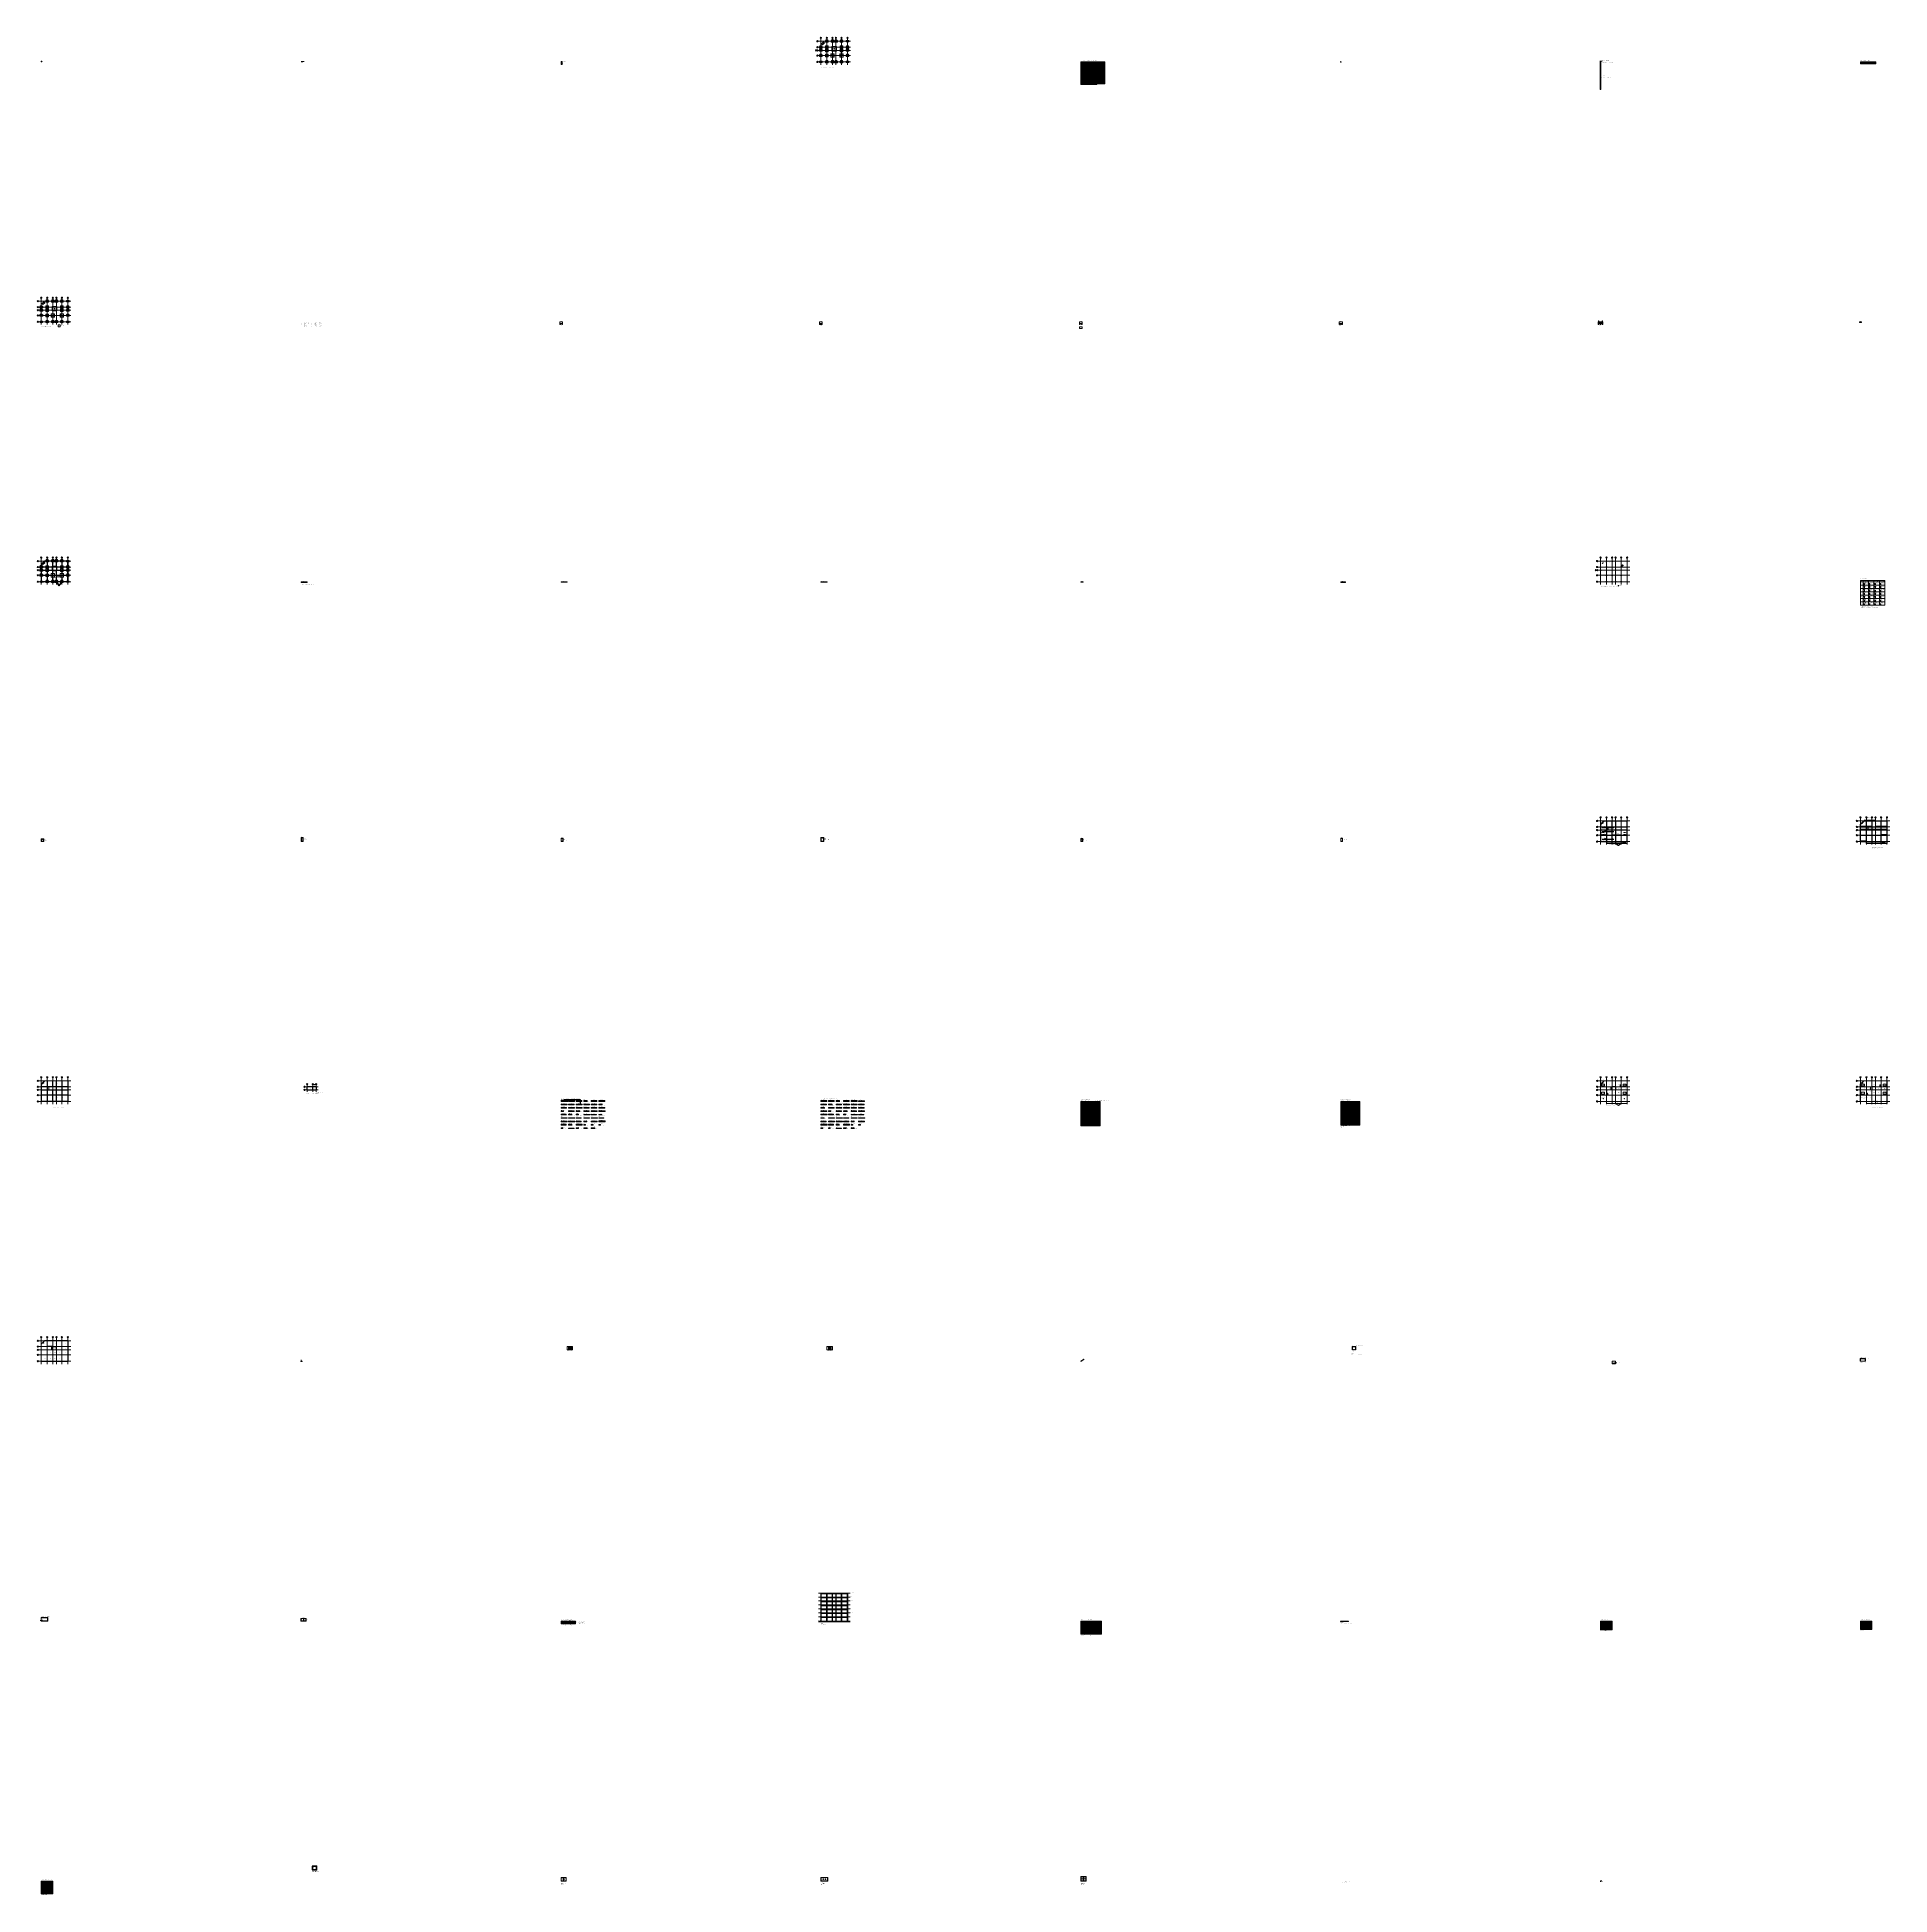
# Model space of a CAD drawing. Extents: x -3200 to 1422622, y -1410602 to 19050.
import ezdxf

# ---------------------------------------------------------------- set-up
doc = ezdxf.new("R2010")
doc.units = 0
doc.linetypes.add('DASHED', pattern=[1.524, 1.27, -0.254])
doc.linetypes.add('HIDDEN', pattern=[6.35, 3.175, -3.175])
doc.layers.get('0').update_dxf_attribs({"lineweight": 0, "plot": 0})
doc.layers.get('Defpoints').update_dxf_attribs({"lineweight": 0})
for name, color, linetype, lineweight, plot in [('ARCH-PLAN$0$DOOR', 8, 'Continuous', 0, False), ('ARCH-PLAN$0$WALL', 8, 'Continuous', 0, False), ('ARCH-PLAN$0$WINDOW', 8, 'Continuous', 0, False), ('Arrow', 7, 'Continuous', 0, False), ('Beam Hidden', 4, 'Continuous', 0, False), ('Beam Line', 4, 'Continuous', 0, False), ('Column', 1, 'Continuous', 0, False), ('Dimension', 6, 'Continuous', 0, False), ('Foundation', 3, 'Continuous', 0, False), ('Grid', 8, 'Continuous', 0, False), ('Grid Circle', 8, 'Continuous', 0, False), ('Grid text', 7, 'Continuous', 0, False), ('Hatch', 9, 'Continuous', 0, False), ('OLD-SCHEME-REV0', 8, 'Continuous', 0, False), ('Revision', 1, 'Continuous', 0, False), ('Rod-1', 6, 'Continuous', 0, False), ('Rod-2', 2, 'Continuous', 0, False), ('Rod-Stirrup', 3, 'Continuous', 0, False), ('Sheet', 7, 'Continuous', 0, False), ('Slab', 5, 'Continuous', 0, False), ('Text-1', 7, 'Continuous', 0, False), ('Text-2', 7, 'Continuous', 0, False), ('Wall', 1, 'Continuous', 0, False)]:
    doc.layers.add(name, color=color, linetype=linetype, lineweight=lineweight, plot=plot)
doc.styles.add('OpenSansCondensed-Light', font='OpenSansCondensed-Light.ttf')
doc.dimstyles.new('EZDXF', dxfattribs={"dimtxt": 0.25, "dimasz": 0.175, "dimexe": 0.375, "dimexo": 0.125, "dimgap": 0.1, "dimtad": 1, "dimlfac": 100, "dimzin": 12, "dimdsep": 46, "dimtxsty": 'OpenSansCondensed-Light', "dimblk": 'ARCHTICK', "dimcen": 2.5, "dimclrd": 256, "dimclre": 256, "dimclrt": 256, "dimazin": 3, "dimtfac": 0.5, "dimtmove": 2, "dimatfit": 3})

# ---------------------------------------------------------------- blocks, each defined once
blk = doc.blocks.new('GRID_BUBBLE')
at = {"layer": 'Grid Circle'}
blk.add_circle((0, 0), 500, dxfattribs=at)
at = {"layer": 'Text-1'}
blk.add_attdef('GRID', (0, 0), '', height=320, dxfattribs=at)
blk = doc.blocks.new('SECTION_MARK')
at = {"layer": 'Arrow'}
blk.add_solid([(600, 0), (1400, 250), (1400, -250)], dxfattribs=at)
at = {"layer": 'Text-1'}
blk.add_line((0, -600), (0, 600), dxfattribs=at)
blk.add_arc((0, 0), 600, 90, 270, dxfattribs=at)
blk.add_attdef('SEC', (0, 0), '', height=320, dxfattribs=at)
blk = doc.blocks.new('LEVEL_MARK')
at = {"layer": 'Text-1'}
blk.add_line((-900, 450), (900, 450), dxfattribs=at)
blk.add_solid([(0, 0), (-300, 450), (300, 450)], dxfattribs=at)
blk.add_attdef('LEVEL', (0, 0), '', height=280, dxfattribs=at)
blk = doc.blocks.new('PC3_DETAIL')
at = {"layer": 'Foundation'}
blk.add_lwpolyline([(-1000, -1295.4), (1000, -1295.4), (1000, 0), (-1000, 0)], close=True, dxfattribs=at)
blk = doc.blocks.new('COL_TAG')
at = {"layer": 'Grid Circle'}
blk.add_circle((0, 0), 450, dxfattribs=at)
at = {"layer": 'Text-1'}
blk.add_attdef('MARK', (0, 0), '', height=280, dxfattribs=at)
blk = doc.blocks.new('_ARCHTICK')
at = {"linetype": 'ByBlock', "const_width": 0.15}
blk.add_lwpolyline([(-0.5, -0.5), (0.5, 0.5)], dxfattribs=at)
blk = doc.blocks.new('LINTEL_ROW')
for p, q in [((0, 0), (11000, 0)), ((0, 0), (0, -700)), ((1800, 0), (1800, -700)), ((4200, 0), (4200, -700)), ((8200, 0), (8200, -700)), ((11000, 0), (11000, -700)), ((0, -700), (11000, -700))]:
    blk.add_line(p, q)
at = {"layer": 'Text-1'}
for tag in ['SIZE', 'OPENING', 'BARS', 'MARK']:
    blk.add_attdef(tag, (0, 0), '', height=240, dxfattribs=at)

msp = doc.modelspace()

# ---------------------------------------------------------------- hatches: boundary and pattern name
at = {"layer": 'Hatch'}
h = msp.add_hatch(dxfattribs=at)
h.set_pattern_fill('ANSI31', color=256, scale=30)
h.paths.add_polyline_path([(1198503, -200000), (1198753, -200000), (1198753, -199390), (1198503, -199390)])
h = msp.add_hatch(dxfattribs=at)
h.set_pattern_fill('ANSI31', color=256, scale=30)
h.paths.add_polyline_path([(1201247, -200000), (1201497, -200000), (1201497, -199390), (1201247, -199390)])
h = msp.add_hatch(dxfattribs=at)
h.set_pattern_fill('ANSI31', color=256, scale=40)
h.paths.add_polyline_path([(1201513, -586017), (1201867, -585663), (1201654, -585451), (1201301, -585805)])
h = msp.add_hatch(dxfattribs=at)
h.set_pattern_fill('ANSI31', color=256, scale=40)
h.paths.add_polyline_path([(1204422, -584450), (1204722, -584450), (1204722, -583850), (1204422, -583850)])
h = msp.add_hatch(dxfattribs=at)
h.set_pattern_fill('ANSI31', color=256, scale=40)
h.paths.add_polyline_path([(1208689, -584450), (1208989, -584450), (1208989, -583850), (1208689, -583850)])
h = msp.add_hatch(dxfattribs=at)
h.set_pattern_fill('ANSI31', color=256, scale=40)
h.paths.add_polyline_path([(1211432, -584450), (1211732, -584450), (1211732, -583850), (1211432, -583850)])
h = msp.add_hatch(dxfattribs=at)
h.set_pattern_fill('ANSI31', color=256, scale=40)
h.paths.add_polyline_path([(1215700, -584450), (1216000, -584450), (1216000, -583850), (1215700, -583850)])
h = msp.add_hatch(dxfattribs=at)
h.set_pattern_fill('ANSI31', color=256, scale=40)
h.paths.add_polyline_path([(1220222, -584350), (1220622, -584350), (1220622, -583950), (1220222, -583950)])
h = msp.add_hatch(dxfattribs=at)
h.set_pattern_fill('ANSI31', color=256, scale=40)
h.paths.add_polyline_path([(1401513, -586017), (1401867, -585663), (1401654, -585451), (1401301, -585805)])
h = msp.add_hatch(dxfattribs=at)
h.set_pattern_fill('ANSI31', color=256, scale=40)
h.paths.add_polyline_path([(1404422, -584450), (1404722, -584450), (1404722, -583850), (1404422, -583850)])
h = msp.add_hatch(dxfattribs=at)
h.set_pattern_fill('ANSI31', color=256, scale=40)
h.paths.add_polyline_path([(1408689, -584450), (1408989, -584450), (1408989, -583850), (1408689, -583850)])
h = msp.add_hatch(dxfattribs=at)
h.set_pattern_fill('ANSI31', color=256, scale=40)
h.paths.add_polyline_path([(1411432, -584450), (1411732, -584450), (1411732, -583850), (1411432, -583850)])
h = msp.add_hatch(dxfattribs=at)
h.set_pattern_fill('ANSI31', color=256, scale=40)
h.paths.add_polyline_path([(1415700, -584450), (1416000, -584450), (1416000, -583850), (1415700, -583850)])
h = msp.add_hatch(dxfattribs=at)
h.set_pattern_fill('ANSI31', color=256, scale=40)
h.paths.add_polyline_path([(1420222, -584350), (1420622, -584350), (1420622, -583950), (1420222, -583950)])
h = msp.add_hatch(dxfattribs=at)
h.set_pattern_fill('ANSI31', color=256, scale=40)
h.paths.add_polyline_path([(1199750, -588872), (1200250, -588872), (1200250, -588572), (1199750, -588572)])
h = msp.add_hatch(dxfattribs=at)
h.set_pattern_fill('ANSI31', color=256, scale=40)
h.paths.add_polyline_path([(1199750, -591311), (1200250, -591311), (1200250, -591011), (1199750, -591011)])
h = msp.add_hatch(dxfattribs=at)
h.set_pattern_fill('ANSI31', color=256, scale=40)
h.paths.add_polyline_path([(1199750, -595273), (1200250, -595273), (1200250, -594973), (1199750, -594973)])
h = msp.add_hatch(dxfattribs=at)
h.set_pattern_fill('ANSI31', color=256, scale=40)
h.paths.add_polyline_path([(1199800, -600200), (1200200, -600200), (1200200, -599800), (1199800, -599800)])
h = msp.add_hatch(dxfattribs=at)
h.set_pattern_fill('ANSI31', color=256, scale=40)
h.paths.add_polyline_path([(1204347, -589022), (1204797, -589022), (1204797, -588422), (1204347, -588422)])
h = msp.add_hatch(dxfattribs=at)
h.set_pattern_fill('ANSI31', color=256, scale=40)
h.paths.add_polyline_path([(1204347, -591461), (1204797, -591461), (1204797, -590861), (1204347, -590861)])
h = msp.add_hatch(dxfattribs=at)
h.set_pattern_fill('ANSI31', color=256, scale=40)
h.paths.add_polyline_path([(1204347, -595423), (1204797, -595423), (1204797, -594823), (1204347, -594823)])
h = msp.add_hatch(dxfattribs=at)
h.set_pattern_fill('ANSI31', color=256, scale=40)
h.paths.add_polyline_path([(1204422, -600300), (1204722, -600300), (1204722, -599700), (1204422, -599700)])
h = msp.add_hatch(dxfattribs=at)
h.set_pattern_fill('ANSI31', color=256, scale=40)
h.paths.add_polyline_path([(1208614, -595423), (1209064, -595423), (1209064, -594823), (1208614, -594823)])
h = msp.add_hatch(dxfattribs=at)
h.set_pattern_fill('ANSI31', color=256, scale=40)
h.paths.add_polyline_path([(1208689, -600300), (1208989, -600300), (1208989, -599700), (1208689, -599700)])
h = msp.add_hatch(dxfattribs=at)
h.set_pattern_fill('ANSI31', color=256, scale=40)
h.paths.add_polyline_path([(1211432, -595348), (1211732, -595348), (1211732, -594898), (1211432, -594898)])
h = msp.add_hatch(dxfattribs=at)
h.set_pattern_fill('ANSI31', color=256, scale=40)
h.paths.add_polyline_path([(1211432, -600300), (1211732, -600300), (1211732, -599700), (1211432, -599700)])
h = msp.add_hatch(dxfattribs=at)
h.set_pattern_fill('ANSI31', color=256, scale=40)
h.paths.add_polyline_path([(1215625, -589022), (1216075, -589022), (1216075, -588422), (1215625, -588422)])
h = msp.add_hatch(dxfattribs=at)
h.set_pattern_fill('ANSI31', color=256, scale=40)
h.paths.add_polyline_path([(1215625, -591461), (1216075, -591461), (1216075, -590861), (1215625, -590861)])
h = msp.add_hatch(dxfattribs=at)
h.set_pattern_fill('ANSI31', color=256, scale=40)
h.paths.add_polyline_path([(1215625, -595423), (1216075, -595423), (1216075, -594823), (1215625, -594823)])
h = msp.add_hatch(dxfattribs=at)
h.set_pattern_fill('ANSI31', color=256, scale=40)
h.paths.add_polyline_path([(1215700, -600300), (1216000, -600300), (1216000, -599700), (1215700, -599700)])
h = msp.add_hatch(dxfattribs=at)
h.set_pattern_fill('ANSI31', color=256, scale=40)
h.paths.add_polyline_path([(1220172, -588872), (1220672, -588872), (1220672, -588572), (1220172, -588572)])
h = msp.add_hatch(dxfattribs=at)
h.set_pattern_fill('ANSI31', color=256, scale=40)
h.paths.add_polyline_path([(1220172, -591311), (1220672, -591311), (1220672, -591011), (1220172, -591011)])
h = msp.add_hatch(dxfattribs=at)
h.set_pattern_fill('ANSI31', color=256, scale=40)
h.paths.add_polyline_path([(1220172, -595273), (1220672, -595273), (1220672, -594973), (1220172, -594973)])
h = msp.add_hatch(dxfattribs=at)
h.set_pattern_fill('ANSI31', color=256, scale=40)
h.paths.add_polyline_path([(1220222, -600200), (1220622, -600200), (1220622, -599800), (1220222, -599800)])
h = msp.add_hatch(dxfattribs=at)
h.set_pattern_fill('ANSI31', color=256, scale=40)
h.paths.add_polyline_path([(1399750, -588872), (1400250, -588872), (1400250, -588572), (1399750, -588572)])
h = msp.add_hatch(dxfattribs=at)
h.set_pattern_fill('ANSI31', color=256, scale=40)
h.paths.add_polyline_path([(1399750, -591311), (1400250, -591311), (1400250, -591011), (1399750, -591011)])
h = msp.add_hatch(dxfattribs=at)
h.set_pattern_fill('ANSI31', color=256, scale=40)
h.paths.add_polyline_path([(1399750, -595273), (1400250, -595273), (1400250, -594973), (1399750, -594973)])
h = msp.add_hatch(dxfattribs=at)
h.set_pattern_fill('ANSI31', color=256, scale=40)
h.paths.add_polyline_path([(1399800, -600200), (1400200, -600200), (1400200, -599800), (1399800, -599800)])
h = msp.add_hatch(dxfattribs=at)
h.set_pattern_fill('ANSI31', color=256, scale=40)
h.paths.add_polyline_path([(1404347, -589022), (1404797, -589022), (1404797, -588422), (1404347, -588422)])
h = msp.add_hatch(dxfattribs=at)
h.set_pattern_fill('ANSI31', color=256, scale=40)
h.paths.add_polyline_path([(1404347, -591461), (1404797, -591461), (1404797, -590861), (1404347, -590861)])
h = msp.add_hatch(dxfattribs=at)
h.set_pattern_fill('ANSI31', color=256, scale=40)
h.paths.add_polyline_path([(1404347, -595423), (1404797, -595423), (1404797, -594823), (1404347, -594823)])
h = msp.add_hatch(dxfattribs=at)
h.set_pattern_fill('ANSI31', color=256, scale=40)
h.paths.add_polyline_path([(1404422, -600300), (1404722, -600300), (1404722, -599700), (1404422, -599700)])
h = msp.add_hatch(dxfattribs=at)
h.set_pattern_fill('ANSI31', color=256, scale=40)
h.paths.add_polyline_path([(1408614, -595423), (1409064, -595423), (1409064, -594823), (1408614, -594823)])
h = msp.add_hatch(dxfattribs=at)
h.set_pattern_fill('ANSI31', color=256, scale=40)
h.paths.add_polyline_path([(1408689, -600300), (1408989, -600300), (1408989, -599700), (1408689, -599700)])
h = msp.add_hatch(dxfattribs=at)
h.set_pattern_fill('ANSI31', color=256, scale=40)
h.paths.add_polyline_path([(1411432, -595348), (1411732, -595348), (1411732, -594898), (1411432, -594898)])
h = msp.add_hatch(dxfattribs=at)
h.set_pattern_fill('ANSI31', color=256, scale=40)
h.paths.add_polyline_path([(1411432, -600300), (1411732, -600300), (1411732, -599700), (1411432, -599700)])
h = msp.add_hatch(dxfattribs=at)
h.set_pattern_fill('ANSI31', color=256, scale=40)
h.paths.add_polyline_path([(1415625, -589022), (1416075, -589022), (1416075, -588422), (1415625, -588422)])
h = msp.add_hatch(dxfattribs=at)
h.set_pattern_fill('ANSI31', color=256, scale=40)
h.paths.add_polyline_path([(1415625, -591461), (1416075, -591461), (1416075, -590861), (1415625, -590861)])
h = msp.add_hatch(dxfattribs=at)
h.set_pattern_fill('ANSI31', color=256, scale=40)
h.paths.add_polyline_path([(1415625, -595423), (1416075, -595423), (1416075, -594823), (1415625, -594823)])
h = msp.add_hatch(dxfattribs=at)
h.set_pattern_fill('ANSI31', color=256, scale=40)
h.paths.add_polyline_path([(1415700, -600300), (1416000, -600300), (1416000, -599700), (1415700, -599700)])
h = msp.add_hatch(dxfattribs=at)
h.set_pattern_fill('ANSI31', color=256, scale=40)
h.paths.add_polyline_path([(1420172, -588872), (1420672, -588872), (1420672, -588572), (1420172, -588572)])
h = msp.add_hatch(dxfattribs=at)
h.set_pattern_fill('ANSI31', color=256, scale=40)
h.paths.add_polyline_path([(1420172, -591311), (1420672, -591311), (1420672, -591011), (1420172, -591011)])
h = msp.add_hatch(dxfattribs=at)
h.set_pattern_fill('ANSI31', color=256, scale=40)
h.paths.add_polyline_path([(1420172, -595273), (1420672, -595273), (1420672, -594973), (1420172, -594973)])
h = msp.add_hatch(dxfattribs=at)
h.set_pattern_fill('ANSI31', color=256, scale=40)
h.paths.add_polyline_path([(1420222, -600200), (1420622, -600200), (1420622, -599800), (1420222, -599800)])
h = msp.add_hatch(dxfattribs=at)
h.set_pattern_fill('ANSI31', color=256, scale=40)
h.paths.add_polyline_path([(1566, -785964), (1814, -785716), (1601, -785504), (1354, -785752)])
h = msp.add_hatch(dxfattribs=at)
h.set_pattern_fill('ANSI31', color=256, scale=40)
h.paths.add_polyline_path([(4422, -784250), (4722, -784250), (4722, -783850), (4422, -783850)])
h = msp.add_hatch(dxfattribs=at)
h.set_pattern_fill('ANSI31', color=256, scale=40)
h.paths.add_polyline_path([(8689, -784250), (8989, -784250), (8989, -783850), (8689, -783850)])
h = msp.add_hatch(dxfattribs=at)
h.set_pattern_fill('ANSI31', color=256, scale=40)
h.paths.add_polyline_path([(11432, -784250), (11732, -784250), (11732, -783850), (11432, -783850)])
h = msp.add_hatch(dxfattribs=at)
h.set_pattern_fill('ANSI31', color=256, scale=40)
h.paths.add_polyline_path([(15700, -784250), (16000, -784250), (16000, -783850), (15700, -783850)])
h = msp.add_hatch(dxfattribs=at)
h.set_pattern_fill('ANSI31', color=256, scale=40)
h.paths.add_polyline_path([(20322, -784250), (20622, -784250), (20622, -783950), (20322, -783950)])
h = msp.add_hatch(dxfattribs=at)
h.set_pattern_fill('ANSI31', color=256, scale=40)
h.paths.add_polyline_path([(-250, -788872), (100, -788872), (100, -788572), (-250, -788572)])
h = msp.add_hatch(dxfattribs=at)
h.set_pattern_fill('ANSI31', color=256, scale=40)
h.paths.add_polyline_path([(-250, -791311), (100, -791311), (100, -791011), (-250, -791011)])
h = msp.add_hatch(dxfattribs=at)
h.set_pattern_fill('ANSI31', color=256, scale=40)
h.paths.add_polyline_path([(-250, -795273), (100, -795273), (100, -794973), (-250, -794973)])
h = msp.add_hatch(dxfattribs=at)
h.set_pattern_fill('ANSI31', color=256, scale=40)
h.paths.add_polyline_path([(-200, -800200), (100, -800200), (100, -799900), (-200, -799900)])
h = msp.add_hatch(dxfattribs=at)
h.set_pattern_fill('ANSI31', color=256, scale=40)
h.paths.add_polyline_path([(4397, -788947), (4747, -788947), (4747, -788497), (4397, -788497)])
h = msp.add_hatch(dxfattribs=at)
h.set_pattern_fill('ANSI31', color=256, scale=40)
h.paths.add_polyline_path([(4397, -791386), (4747, -791386), (4747, -790936), (4397, -790936)])
h = msp.add_hatch(dxfattribs=at)
h.set_pattern_fill('ANSI31', color=256, scale=40)
h.paths.add_polyline_path([(4397, -795348), (4747, -795348), (4747, -794898), (4397, -794898)])
h = msp.add_hatch(dxfattribs=at)
h.set_pattern_fill('ANSI31', color=256, scale=40)
h.paths.add_polyline_path([(4422, -800300), (4722, -800300), (4722, -799900), (4422, -799900)])
h = msp.add_hatch(dxfattribs=at)
h.set_pattern_fill('ANSI31', color=256, scale=40)
h.paths.add_polyline_path([(8664, -795348), (9014, -795348), (9014, -794898), (8664, -794898)])
h = msp.add_hatch(dxfattribs=at)
h.set_pattern_fill('ANSI31', color=256, scale=40)
h.paths.add_polyline_path([(8689, -800300), (8989, -800300), (8989, -799900), (8689, -799900)])
h = msp.add_hatch(dxfattribs=at)
h.set_pattern_fill('ANSI31', color=256, scale=40)
h.paths.add_polyline_path([(11432, -795348), (11732, -795348), (11732, -794898), (11432, -794898)])
h = msp.add_hatch(dxfattribs=at)
h.set_pattern_fill('ANSI31', color=256, scale=40)
h.paths.add_polyline_path([(11432, -800300), (11732, -800300), (11732, -799900), (11432, -799900)])
h = msp.add_hatch(dxfattribs=at)
h.set_pattern_fill('ANSI31', color=256, scale=40)
h.paths.add_polyline_path([(15675, -788947), (16025, -788947), (16025, -788497), (15675, -788497)])
h = msp.add_hatch(dxfattribs=at)
h.set_pattern_fill('ANSI31', color=256, scale=40)
h.paths.add_polyline_path([(15675, -791386), (16025, -791386), (16025, -790936), (15675, -790936)])
h = msp.add_hatch(dxfattribs=at)
h.set_pattern_fill('ANSI31', color=256, scale=40)
h.paths.add_polyline_path([(15675, -795348), (16025, -795348), (16025, -794898), (15675, -794898)])
h = msp.add_hatch(dxfattribs=at)
h.set_pattern_fill('ANSI31', color=256, scale=40)
h.paths.add_polyline_path([(15700, -800300), (16000, -800300), (16000, -799900), (15700, -799900)])
h = msp.add_hatch(dxfattribs=at)
h.set_pattern_fill('ANSI31', color=256, scale=40)
h.paths.add_polyline_path([(20322, -788872), (20672, -788872), (20672, -788572), (20322, -788572)])
h = msp.add_hatch(dxfattribs=at)
h.set_pattern_fill('ANSI31', color=256, scale=40)
h.paths.add_polyline_path([(20322, -791311), (20672, -791311), (20672, -791011), (20322, -791011)])
h = msp.add_hatch(dxfattribs=at)
h.set_pattern_fill('ANSI31', color=256, scale=40)
h.paths.add_polyline_path([(20322, -795273), (20672, -795273), (20672, -794973), (20322, -794973)])
h = msp.add_hatch(dxfattribs=at)
h.set_pattern_fill('ANSI31', color=256, scale=40)
h.paths.add_polyline_path([(20322, -800200), (20622, -800200), (20622, -799900), (20322, -799900)])
h = msp.add_hatch(dxfattribs=at)
h.set_pattern_fill('ANSI31', color=256, scale=40)
h.paths.add_polyline_path([(204422, -788910), (204722, -788910), (204722, -788535), (204422, -788535)])
h = msp.add_hatch(dxfattribs=at)
h.set_pattern_fill('ANSI31', color=256, scale=40)
h.paths.add_polyline_path([(204422, -791348), (204722, -791348), (204722, -790973), (204422, -790973)])
h = msp.add_hatch(dxfattribs=at)
h.set_pattern_fill('ANSI31', color=256, scale=30)
h.paths.add_polyline_path([(1008714, -991161), (1008964, -991161), (1008964, -988597), (1008714, -988597)])
h.paths.add_polyline_path([(1011457, -991161), (1011707, -991161), (1011707, -988597), (1011457, -988597)])
h.paths.add_polyline_path([(1008964, -988847), (1011457, -988847), (1011457, -988597), (1008964, -988597)])
h = msp.add_hatch(dxfattribs=at)
h.set_pattern_fill('ANSI31', color=256, scale=20)
h.paths.add_polyline_path([(1000000, -1200000), (1003658, -1200000), (1002658, -1200125), (1000000, -1200125)])
h = msp.add_hatch(dxfattribs=at)
h.set_pattern_fill('ANSI31', color=256, scale=30)
h.paths.add_polyline_path([(208714, -1391286), (208964, -1391286), (208964, -1388597), (208714, -1388597)])
h.paths.add_polyline_path([(211457, -1391286), (211707, -1391286), (211707, -1388597), (211457, -1388597)])
h.paths.add_polyline_path([(208964, -1388847), (211457, -1388847), (211457, -1388597), (208964, -1388597)])
h.paths.add_polyline_path([(208964, -1391286), (211457, -1391286), (211457, -1391036), (208964, -1391036)])
h = msp.add_hatch(dxfattribs=at)
h.set_pattern_fill('ANSI31', color=256, scale=25)
h.paths.add_polyline_path([(400000, -1400000), (403958, -1400000), (403958, -1397262), (400000, -1397262)])
h.paths.add_polyline_path([(400150, -1399850), (403808, -1399850), (403808, -1397412), (400150, -1397412)])
h = msp.add_hatch(dxfattribs=at)
h.set_pattern_fill('ANSI31', color=256, scale=25)
h.paths.add_polyline_path([(600000, -1400000), (605277, -1400000), (605277, -1397162), (600000, -1397162)])
h.paths.add_polyline_path([(600200, -1399800), (605077, -1399800), (605077, -1397362), (600200, -1397362)])
h = msp.add_hatch(dxfattribs=at)
h.set_pattern_fill('ANSI31', color=256, scale=25)
h.paths.add_polyline_path([(800000, -1400000), (804058, -1400000), (804058, -1396427), (800000, -1396427)])
h.paths.add_polyline_path([(800200, -1399800), (803858, -1399800), (803858, -1396627), (800200, -1396627)])

# ---------------------------------------------------------------- linework, layer by layer
for p, q in [((800000, 0), (806200, 0)), ((800000, 0), (800000, -17360)), ((801600, 0), (801600, -17360)), ((803900, 0), (803900, -17360)), ((806200, 0), (806200, -17360)), ((806200, 0), (812400, 0)), ((806200, 0), (806200, -17360)), ((807800, 0), (807800, -17360)), ((810100, 0), (810100, -17360)), ((812400, 0), (812400, -17360)), ((812400, 0), (818600, 0)), ((812400, 0), (812400, -16800)), ((814000, 0), (814000, -16800)), ((816300, 0), (816300, -16800)), ((818600, 0), (818600, -16800)), ((1400000, 0), (1411800, 0)), ((1400000, 0), (1400000, -1400)), ((1401400, 0), (1401400, -1400)), ((1403000, 0), (1403000, -1400)), ((1405000, 0), (1405000, -1400)), ((1408400, 0), (1408400, -1400)), ((1410600, 0), (1410600, -1400)), ((1411800, 0), (1411800, -1400)), ((800000, -560), (806200, -560)), ((800000, -1120), (806200, -1120)), ((800000, -1680), (806200, -1680)), ((800000, -2240), (806200, -2240)), ((800000, -2800), (806200, -2800)), ((800000, -3360), (806200, -3360)), ((800000, -3920), (806200, -3920)), ((800000, -4480), (806200, -4480)), ((800000, -5040), (806200, -5040)), ((800000, -5600), (806200, -5600)), ((800000, -6160), (806200, -6160)), ((800000, -6720), (806200, -6720)), ((800000, -7280), (806200, -7280)), ((800000, -7840), (806200, -7840)), ((800000, -8400), (806200, -8400)), ((800000, -8960), (806200, -8960)), ((800000, -9520), (806200, -9520)), ((800000, -10080), (806200, -10080)), ((800000, -10640), (806200, -10640)), ((800000, -11200), (806200, -11200)), ((800000, -11760), (806200, -11760)), ((800000, -12320), (806200, -12320)), ((800000, -12880), (806200, -12880)), ((800000, -13440), (806200, -13440)), ((800000, -14000), (806200, -14000)), ((806200, -560), (812400, -560)), ((806200, -1120), (812400, -1120)), ((806200, -1680), (812400, -1680)), ((806200, -2240), (812400, -2240)), ((806200, -2800), (812400, -2800)), ((806200, -3360), (812400, -3360)), ((806200, -3920), (812400, -3920)), ((806200, -4480), (812400, -4480)), ((806200, -5040), (812400, -5040)), ((806200, -5600), (812400, -5600)), ((806200, -6160), (812400, -6160)), ((806200, -6720), (812400, -6720)), ((806200, -7280), (812400, -7280)), ((806200, -7840), (812400, -7840)), ((806200, -8400), (812400, -8400)), ((806200, -8960), (812400, -8960)), ((806200, -9520), (812400, -9520)), ((806200, -10080), (812400, -10080)), ((806200, -10640), (812400, -10640)), ((806200, -11200), (812400, -11200)), ((806200, -11760), (812400, -11760)), ((806200, -12320), (812400, -12320)), ((806200, -12880), (812400, -12880)), ((806200, -13440), (812400, -13440)), ((806200, -14000), (812400, -14000)), ((812400, -560), (818600, -560)), ((812400, -1120), (818600, -1120)), ((812400, -1680), (818600, -1680)), ((812400, -2240), (818600, -2240)), ((812400, -2800), (818600, -2800)), ((812400, -3360), (818600, -3360)), ((812400, -3920), (818600, -3920)), ((812400, -4480), (818600, -4480)), ((812400, -5040), (818600, -5040)), ((812400, -5600), (818600, -5600)), ((812400, -6160), (818600, -6160)), ((812400, -6720), (818600, -6720)), ((812400, -7280), (818600, -7280)), ((812400, -7840), (818600, -7840)), ((812400, -8400), (818600, -8400)), ((812400, -8960), (818600, -8960)), ((812400, -9520), (818600, -9520)), ((812400, -10080), (818600, -10080)), ((812400, -10640), (818600, -10640)), ((812400, -11200), (818600, -11200)), ((812400, -11760), (818600, -11760)), ((812400, -12320), (818600, -12320)), ((812400, -12880), (818600, -12880)), ((812400, -13440), (818600, -13440)), ((812400, -14000), (818600, -14000)), ((1400000, -700), (1411800, -700)), ((1400000, -1400), (1411800, -1400)), ((800000, -14560), (806200, -14560)), ((800000, -15120), (806200, -15120)), ((800000, -15680), (806200, -15680)), ((800000, -16240), (806200, -16240)), ((800000, -16800), (806200, -16800)), ((800000, -17360), (806200, -17360)), ((806200, -14560), (812400, -14560)), ((806200, -15120), (812400, -15120)), ((806200, -15680), (812400, -15680)), ((806200, -16240), (812400, -16240)), ((806200, -16800), (812400, -16800)), ((806200, -17360), (812400, -17360)), ((812400, -14560), (818600, -14560)), ((812400, -15120), (818600, -15120)), ((812400, -15680), (818600, -15680)), ((812400, -16240), (818600, -16240)), ((812400, -16800), (818600, -16800)), ((1400000, -399100), (1418800, -399100)), ((1400000, -399100), (1400000, -400000)), ((1400000, -400000), (1418800, -400000)), ((1400000, -400000), (1400000, -418200)), ((1402000, -399100), (1402000, -418200)), ((1406200, -399100), (1406200, -418200)), ((1410400, -399100), (1410400, -418200)), ((1414600, -399100), (1414600, -418200)), ((1418800, -399100), (1418800, -418200)), ((1400000, -402600), (1418800, -402600)), ((1400000, -405200), (1418800, -405200)), ((1400000, -407800), (1418800, -407800)), ((1400000, -410400), (1418800, -410400)), ((1400000, -413000), (1418800, -413000)), ((1400000, -415600), (1418800, -415600)), ((1400000, -418200), (1418800, -418200)), ((800000, -800000), (814800, -800000)), ((800000, -800000), (800000, -818900)), ((801800, -800000), (801800, -818900)), ((804200, -800000), (804200, -818900)), ((806600, -800000), (806600, -818900)), ((809400, -800000), (809400, -818900)), ((812200, -800000), (812200, -818900)), ((814800, -800000), (814800, -818900)), ((1000000, -800000), (1014800, -800000)), ((1000000, -800000), (1000000, -818200)), ((1001800, -800000), (1001800, -818200)), ((1004200, -800000), (1004200, -818200)), ((1006600, -800000), (1006600, -818200)), ((1009400, -800000), (1009400, -818200)), ((1012200, -800000), (1012200, -818200)), ((1014800, -800000), (1014800, -818200)), ((800000, -800700), (814800, -800700)), ((800000, -801400), (814800, -801400)), ((800000, -802100), (814800, -802100)), ((800000, -802800), (814800, -802800)), ((800000, -803500), (814800, -803500)), ((800000, -804200), (814800, -804200)), ((800000, -804900), (814800, -804900)), ((800000, -805600), (814800, -805600)), ((800000, -806300), (814800, -806300)), ((800000, -807000), (814800, -807000)), ((800000, -807700), (814800, -807700)), ((800000, -808400), (814800, -808400)), ((800000, -809100), (814800, -809100)), ((800000, -809800), (814800, -809800)), ((800000, -810500), (814800, -810500)), ((800000, -811200), (814800, -811200)), ((800000, -811900), (814800, -811900)), ((800000, -812600), (814800, -812600)), ((800000, -813300), (814800, -813300)), ((800000, -814000), (814800, -814000)), ((800000, -814700), (814800, -814700)), ((1000000, -800700), (1014800, -800700)), ((1000000, -801400), (1014800, -801400)), ((1000000, -802100), (1014800, -802100)), ((1000000, -802800), (1014800, -802800)), ((1000000, -803500), (1014800, -803500)), ((1000000, -804200), (1014800, -804200)), ((1000000, -804900), (1014800, -804900)), ((1000000, -805600), (1014800, -805600)), ((1000000, -806300), (1014800, -806300)), ((1000000, -807000), (1014800, -807000)), ((1000000, -807700), (1014800, -807700)), ((1000000, -808400), (1014800, -808400)), ((1000000, -809100), (1014800, -809100)), ((1000000, -809800), (1014800, -809800)), ((1000000, -810500), (1014800, -810500)), ((1000000, -811200), (1014800, -811200)), ((1000000, -811900), (1014800, -811900)), ((1000000, -812600), (1014800, -812600)), ((1000000, -813300), (1014800, -813300)), ((1000000, -814000), (1014800, -814000)), ((1000000, -814700), (1014800, -814700)), ((800000, -815400), (814800, -815400)), ((800000, -816100), (814800, -816100)), ((800000, -816800), (814800, -816800)), ((800000, -817500), (814800, -817500)), ((800000, -818200), (814800, -818200)), ((800000, -818900), (814800, -818900)), ((1000000, -815400), (1014800, -815400)), ((1000000, -816100), (1014800, -816100)), ((1000000, -816800), (1014800, -816800)), ((1000000, -817500), (1014800, -817500)), ((1000000, -818200), (1014800, -818200)), ((406016, -989802), (406016, -988722)), ((406016, -991161), (406016, -990081)), ((406241, -989802), (406241, -988722)), ((406241, -991161), (406241, -990081)), ((406466, -989802), (406466, -988722)), ((406466, -991161), (406466, -990081)), ((406691, -989802), (406691, -988722)), ((406691, -991161), (406691, -990081)), ((406916, -989802), (406916, -988722)), ((406916, -991161), (406916, -990081)), ((407141, -989802), (407141, -988722)), ((407141, -991161), (407141, -990081)), ((407366, -989802), (407366, -988722)), ((407366, -991161), (407366, -990081)), ((407591, -989802), (407591, -988722)), ((407591, -991161), (407591, -990081)), ((407816, -989802), (407816, -988722)), ((407816, -991161), (407816, -990081)), ((606013, -989802), (606013, -988722)), ((606013, -991161), (606013, -990081)), ((606236, -989802), (606236, -988722)), ((606236, -991161), (606236, -990081)), ((606458, -989802), (606458, -988722)), ((606458, -991161), (606458, -990081)), ((606680, -989802), (606680, -988722)), ((606680, -991161), (606680, -990081)), ((606902, -989802), (606902, -988722)), ((606902, -991161), (606902, -990081)), ((607125, -989802), (607125, -988722)), ((607125, -991161), (607125, -990081)), ((607347, -989802), (607347, -988722)), ((607347, -991161), (607347, -990081)), ((607569, -989802), (607569, -988722)), ((607569, -991161), (607569, -990081)), ((800000, -1200000), (816000, -1200000)), ((800000, -1200000), (800000, -1210000)), ((800000, -1200500), (816000, -1200500)), ((801600, -1200000), (801600, -1210000)), ((803800, -1200000), (803800, -1210000)), ((805200, -1200000), (805200, -1210000)), ((806600, -1200000), (806600, -1210000)), ((810200, -1200000), (810200, -1210000)), ((812600, -1200000), (812600, -1210000)), ((814000, -1200000), (814000, -1210000)), ((816000, -1200000), (816000, -1210000)), ((1200000, -1200000), (1208800, -1200000)), ((1200000, -1200000), (1200000, -1206750)), ((1200000, -1200450), (1208800, -1200450)), ((1200000, -1200900), (1208800, -1200900)), ((1200800, -1200000), (1200800, -1206750)), ((1201500, -1200000), (1201500, -1206750)), ((1203100, -1200000), (1203100, -1206750)), ((1204700, -1200000), (1204700, -1206750)), ((1206300, -1200000), (1206300, -1206750)), ((1207600, -1200000), (1207600, -1206750)), ((1208800, -1200000), (1208800, -1206750)), ((1400000, -1200000), (1408800, -1200000)), ((1400000, -1200000), (1400000, -1206300)), ((1400000, -1200450), (1408800, -1200450)), ((1400000, -1200900), (1408800, -1200900)), ((1400800, -1200000), (1400800, -1206300)), ((1401500, -1200000), (1401500, -1206300)), ((1403100, -1200000), (1403100, -1206300)), ((1404700, -1200000), (1404700, -1206300)), ((1406300, -1200000), (1406300, -1206300)), ((1407600, -1200000), (1407600, -1206300)), ((1408800, -1200000), (1408800, -1206300)), ((800000, -1201000), (816000, -1201000)), ((800000, -1201500), (816000, -1201500)), ((800000, -1202000), (816000, -1202000)), ((800000, -1202500), (816000, -1202500)), ((800000, -1203000), (816000, -1203000)), ((800000, -1203500), (816000, -1203500)), ((800000, -1204000), (816000, -1204000)), ((800000, -1204500), (816000, -1204500)), ((800000, -1205000), (816000, -1205000)), ((800000, -1205500), (816000, -1205500)), ((800000, -1206000), (816000, -1206000)), ((800000, -1206500), (816000, -1206500)), ((800000, -1207000), (816000, -1207000)), ((800000, -1207500), (816000, -1207500)), ((800000, -1208000), (816000, -1208000)), ((800000, -1208500), (816000, -1208500)), ((800000, -1209000), (816000, -1209000)), ((800000, -1209500), (816000, -1209500)), ((800000, -1210000), (816000, -1210000)), ((1200000, -1201350), (1208800, -1201350)), ((1200000, -1201800), (1208800, -1201800)), ((1200000, -1202250), (1208800, -1202250)), ((1200000, -1202700), (1208800, -1202700)), ((1200000, -1203150), (1208800, -1203150)), ((1200000, -1203600), (1208800, -1203600)), ((1200000, -1204050), (1208800, -1204050)), ((1200000, -1204500), (1208800, -1204500)), ((1200000, -1204950), (1208800, -1204950)), ((1200000, -1205400), (1208800, -1205400)), ((1200000, -1205850), (1208800, -1205850)), ((1200000, -1206300), (1208800, -1206300)), ((1200000, -1206750), (1208800, -1206750)), ((1400000, -1201350), (1408800, -1201350)), ((1400000, -1201800), (1408800, -1201800)), ((1400000, -1202250), (1408800, -1202250)), ((1400000, -1202700), (1408800, -1202700)), ((1400000, -1203150), (1408800, -1203150)), ((1400000, -1203600), (1408800, -1203600)), ((1400000, -1204050), (1408800, -1204050)), ((1400000, -1204500), (1408800, -1204500)), ((1400000, -1204950), (1408800, -1204950)), ((1400000, -1205400), (1408800, -1205400)), ((1400000, -1205850), (1408800, -1205850)), ((1400000, -1206300), (1408800, -1206300)), ((0, -1400000), (8800, -1400000)), ((0, -1400000), (0, -1409900)), ((0, -1400450), (8800, -1400450)), ((0, -1400900), (8800, -1400900)), ((800, -1400000), (800, -1409900)), ((1500, -1400000), (1500, -1409900)), ((3100, -1400000), (3100, -1409900)), ((4700, -1400000), (4700, -1409900)), ((6300, -1400000), (6300, -1409900)), ((7600, -1400000), (7600, -1409900)), ((8800, -1400000), (8800, -1409900)), ((0, -1401350), (8800, -1401350)), ((0, -1401800), (8800, -1401800)), ((0, -1402250), (8800, -1402250)), ((0, -1402700), (8800, -1402700)), ((0, -1403150), (8800, -1403150)), ((0, -1403600), (8800, -1403600)), ((0, -1404050), (8800, -1404050)), ((0, -1404500), (8800, -1404500)), ((0, -1404950), (8800, -1404950)), ((0, -1405400), (8800, -1405400)), ((0, -1405850), (8800, -1405850)), ((0, -1406300), (8800, -1406300)), ((0, -1406750), (8800, -1406750)), ((0, -1407200), (8800, -1407200)), ((0, -1407650), (8800, -1407650)), ((0, -1408100), (8800, -1408100)), ((0, -1408550), (8800, -1408550)), ((0, -1409000), (8800, -1409000)), ((0, -1409450), (8800, -1409450)), ((0, -1409900), (8800, -1409900))]:
    msp.add_line(p, q)
at = {"layer": 'ARCH-PLAN$0$DOOR'}
for p, q in [((1203200, -589275), (1203200, -588375)), ((1203200, -592275), (1203200, -591375)), ((1203200, -595275), (1203200, -594375)), ((1203200, -598275), (1203200, -597375))]:
    msp.add_line(p, q, dxfattribs=at)
for centre in [(1203200, -589275), (1203200, -592275), (1203200, -595275), (1203200, -598275)]:
    msp.add_arc(centre, 900, 0, 90, dxfattribs=at)
at = {"layer": 'ARCH-PLAN$0$WALL'}
for p, q in [((1201200, -589275), (1210200, -589275)), ((1201200, -589400), (1210200, -589400)), ((1201200, -592275), (1210200, -592275)), ((1201200, -592400), (1210200, -592400)), ((1201200, -595275), (1210200, -595275)), ((1201200, -595400), (1210200, -595400)), ((1201200, -598275), (1210200, -598275)), ((1201200, -598400), (1210200, -598400))]:
    msp.add_line(p, q, dxfattribs=at)
at = {"layer": 'ARCH-PLAN$0$WINDOW'}
for p, q in [((1206200, -589275), (1208000, -589275)), ((1206200, -589400), (1208000, -589400)), ((1206200, -592275), (1208000, -592275)), ((1206200, -592400), (1208000, -592400)), ((1206200, -595275), (1208000, -595275)), ((1206200, -595400), (1208000, -595400)), ((1206200, -598275), (1208000, -598275)), ((1206200, -598400), (1208000, -598400))]:
    msp.add_line(p, q, dxfattribs=at)
at = {"layer": 'Arrow'}
for points in [[(598800, -1200457), (599700, -1200057), (599700, -1200857)], [(621622, -1200457), (620722, -1200057), (620722, -1200857)]]:
    msp.add_solid(points, dxfattribs=at)
at = {"layer": 'Beam Hidden', "linetype": 'HIDDEN'}
for p, q in [((1200600, -592999), (1203038, -592999)), ((1200600, -594523), (1203038, -594523)), ((1217384, -592999), (1219822, -592999)), ((1217384, -594523), (1219822, -594523))]:
    msp.add_line(p, q, dxfattribs=at)
at = {"layer": 'Beam Line'}
for p, q in [((-88, -386805), (1283, -385434)), ((88, -386982), (1460, -385610)), ((1283, -385434), (2655, -384062)), ((1460, -385610), (2832, -384239)), ((2743, -384025), (4572, -384025)), ((2743, -384275), (4572, -384275)), ((4447, -388722), (4447, -384150)), ((4572, -384000), (8839, -384000)), ((4572, -384300), (8839, -384300)), ((4697, -388722), (4697, -384150)), ((8714, -388722), (8714, -384150)), ((8839, -384000), (11582, -384000)), ((8839, -384300), (11582, -384300)), ((8964, -388722), (8964, -384150)), ((11457, -388722), (11457, -384150)), ((11582, -384000), (15850, -384000)), ((11582, -384300), (15850, -384300)), ((11707, -388722), (11707, -384150)), ((15725, -388722), (15725, -384150)), ((15850, -384000), (20422, -384000)), ((15850, -384300), (20422, -384300)), ((15975, -388722), (15975, -384150)), ((20272, -388722), (20272, -384150)), ((20572, -388722), (20572, -384150)), ((-150, -391161), (-150, -388722)), ((-150, -395123), (-150, -391161)), ((-150, -400000), (-150, -395123)), ((-125, -388722), (-125, -386894)), ((0, -388597), (4572, -388597)), ((0, -388847), (4572, -388847)), ((0, -391036), (4572, -391036)), ((0, -391286), (4572, -391286)), ((0, -394998), (4572, -394998)), ((0, -395248), (4572, -395248)), ((0, -399850), (4572, -399850)), ((0, -400150), (4572, -400150)), ((125, -388722), (125, -386894)), ((150, -391161), (150, -388722)), ((150, -395123), (150, -391161)), ((150, -400000), (150, -395123)), ((4447, -391161), (4447, -388722)), ((4447, -395123), (4447, -391161)), ((4447, -400000), (4447, -395123)), ((4572, -388597), (8839, -388597)), ((4572, -388847), (8839, -388847)), ((4572, -391036), (8839, -391036)), ((4572, -391286), (8839, -391286)), ((4572, -394998), (8839, -394998)), ((4572, -395248), (8839, -395248)), ((4572, -399850), (8839, -399850)), ((4572, -400150), (8839, -400150)), ((4697, -391161), (4697, -388722)), ((4697, -395123), (4697, -391161)), ((4697, -400000), (4697, -395123)), ((8714, -395123), (8714, -391161)), ((8714, -400000), (8714, -395123)), ((8839, -394998), (15850, -394998)), ((8839, -395248), (15850, -395248)), ((8839, -399850), (11582, -399850)), ((8839, -400150), (11582, -400150)), ((8964, -395123), (8964, -391161)), ((8964, -400000), (8964, -395123)), ((11457, -400000), (11457, -391161)), ((11460, -400086), (13593, -403134)), ((11582, -388597), (15850, -388597)), ((11582, -388847), (15850, -388847)), ((11582, -391036), (15850, -391036)), ((11582, -391286), (15850, -391286)), ((11582, -399850), (15850, -399850)), ((11582, -400150), (15850, -400150)), ((11705, -399914), (13839, -402962)), ((11707, -400000), (11707, -391161)), ((15727, -399914), (13593, -402962)), ((15972, -400086), (13839, -403134)), ((15725, -391161), (15725, -388722)), ((15725, -395123), (15725, -391161)), ((15725, -400000), (15725, -395123)), ((15850, -388597), (20422, -388597)), ((15850, -388847), (20422, -388847)), ((15850, -391036), (20422, -391036)), ((15850, -391286), (20422, -391286)), ((15850, -394998), (20422, -394998)), ((15850, -395248), (20422, -395248)), ((15850, -399850), (20422, -399850)), ((15850, -400150), (20422, -400150)), ((15975, -391161), (15975, -388722)), ((15975, -395123), (15975, -391161)), ((15975, -400000), (15975, -395123)), ((20272, -391161), (20272, -388722)), ((20272, -395123), (20272, -391161)), ((20272, -400000), (20272, -395123)), ((20572, -391161), (20572, -388722)), ((20572, -395123), (20572, -391161)), ((20572, -400000), (20572, -395123)), ((1199912, -586805), (1201283, -585434)), ((1200088, -586982), (1201460, -585610)), ((1201283, -585434), (1202655, -584062)), ((1201460, -585610), (1202832, -584239)), ((1202743, -584000), (1204572, -584000)), ((1202743, -584300), (1204572, -584300)), ((1204447, -588722), (1204447, -584150)), ((1204572, -584000), (1208839, -584000)), ((1204572, -584300), (1208839, -584300)), ((1204697, -588722), (1204697, -584150)), ((1208714, -588722), (1208714, -584150)), ((1208839, -584000), (1211582, -584000)), ((1208839, -584300), (1211582, -584300)), ((1208964, -588722), (1208964, -584150)), ((1211457, -588722), (1211457, -584150)), ((1211582, -584000), (1215850, -584000)), ((1211582, -584300), (1215850, -584300)), ((1211707, -588722), (1211707, -584150)), ((1215725, -588722), (1215725, -584150)), ((1215850, -584000), (1220422, -584000)), ((1215850, -584300), (1220422, -584300)), ((1215975, -588722), (1215975, -584150)), ((1220272, -588722), (1220272, -584150)), ((1220572, -588722), (1220572, -584150)), ((1399912, -586805), (1401283, -585434)), ((1400088, -586982), (1401460, -585610)), ((1401283, -585434), (1402655, -584062)), ((1401460, -585610), (1402832, -584239)), ((1402743, -584000), (1404572, -584000)), ((1402743, -584300), (1404572, -584300)), ((1404447, -588722), (1404447, -584150)), ((1404572, -584000), (1408839, -584000)), ((1404572, -584300), (1408839, -584300)), ((1404697, -588722), (1404697, -584150)), ((1408714, -588722), (1408714, -584150)), ((1408839, -584000), (1411582, -584000)), ((1408839, -584300), (1411582, -584300)), ((1408964, -588722), (1408964, -584150)), ((1411457, -588722), (1411457, -584150)), ((1411582, -584000), (1415850, -584000)), ((1411582, -584300), (1415850, -584300)), ((1411707, -588722), (1411707, -584150)), ((1415725, -588722), (1415725, -584150)), ((1415850, -584000), (1420422, -584000)), ((1415850, -584300), (1420422, -584300)), ((1415975, -588722), (1415975, -584150)), ((1420272, -588722), (1420272, -584150)), ((1420572, -588722), (1420572, -584150)), ((1199850, -588722), (1199850, -586894)), ((1199850, -591161), (1199850, -588722)), ((1199850, -595123), (1199850, -591161)), ((1199850, -600000), (1199850, -595123)), ((1200000, -588597), (1204572, -588597)), ((1200000, -588847), (1204572, -588847)), ((1200000, -591036), (1204572, -591036)), ((1200000, -591286), (1204572, -591286)), ((1200000, -594998), (1204572, -594998)), ((1200000, -595248), (1204572, -595248)), ((1200000, -599850), (1204572, -599850)), ((1200000, -600150), (1204572, -600150)), ((1200150, -588722), (1200150, -586894)), ((1200150, -591161), (1200150, -588722)), ((1200150, -595123), (1200150, -591161)), ((1200150, -600000), (1200150, -595123)), ((1204447, -591161), (1204447, -588722)), ((1204447, -595123), (1204447, -591161)), ((1204447, -600000), (1204447, -595123)), ((1204447, -600000), (1204447, -601399)), ((1204572, -588597), (1208839, -588597)), ((1204572, -588847), (1208839, -588847)), ((1204572, -591036), (1208839, -591036)), ((1204572, -591286), (1208839, -591286)), ((1204572, -594998), (1208839, -594998)), ((1204572, -595248), (1208839, -595248)), ((1204572, -599850), (1208839, -599850)), ((1204572, -600150), (1208839, -600150)), ((1204697, -591161), (1204697, -588722)), ((1204697, -595123), (1204697, -591161)), ((1204697, -600000), (1204697, -595123)), ((1204697, -600000), (1204697, -601399)), ((1205666, -591161), (1205666, -588722)), ((1205916, -591161), (1205916, -588722)), ((1208714, -595123), (1208714, -591161)), ((1208714, -600000), (1208714, -595123)), ((1208714, -600000), (1208714, -601399)), ((1208839, -591036), (1211582, -591036)), ((1208839, -591286), (1211582, -591286)), ((1208839, -594923), (1215850, -594923)), ((1208839, -595323), (1215850, -595323)), ((1208839, -599850), (1211582, -599850)), ((1208839, -600150), (1211582, -600150)), ((1208964, -595123), (1208964, -591161)), ((1208964, -600000), (1208964, -595123)), ((1208964, -600000), (1208964, -601399)), ((1211457, -595123), (1211457, -591161)), ((1211457, -600000), (1211457, -595123)), ((1211457, -600000), (1211457, -601399)), ((1211582, -588597), (1215850, -588597)), ((1211582, -588847), (1215850, -588847)), ((1211582, -591036), (1215850, -591036)), ((1211582, -591286), (1215850, -591286)), ((1211582, -599850), (1215850, -599850)), ((1211582, -600150), (1215850, -600150)), ((1211707, -595123), (1211707, -591161)), ((1211707, -600000), (1211707, -595123)), ((1211707, -600000), (1211707, -601399)), ((1215725, -591161), (1215725, -588722)), ((1215725, -595123), (1215725, -591161)), ((1215725, -600000), (1215725, -595123)), ((1215725, -600000), (1215725, -601399)), ((1215813, -601279), (1220385, -599880)), ((1215850, -588597), (1220422, -588597)), ((1215850, -588847), (1220422, -588847)), ((1215850, -591036), (1220422, -591036)), ((1215850, -591286), (1220422, -591286)), ((1215850, -594998), (1220422, -594998)), ((1215850, -595248), (1220422, -595248)), ((1215850, -599850), (1220422, -599850)), ((1215850, -600150), (1220422, -600150)), ((1215886, -601519), (1220458, -600120)), ((1215975, -591161), (1215975, -588722)), ((1215975, -595123), (1215975, -591161)), ((1215975, -600000), (1215975, -595123)), ((1215975, -600000), (1215975, -601399)), ((1220272, -591161), (1220272, -588722)), ((1220272, -595123), (1220272, -591161)), ((1220272, -600000), (1220272, -595123)), ((1220572, -591161), (1220572, -588722)), ((1220572, -595123), (1220572, -591161)), ((1220572, -600000), (1220572, -595123)), ((1399850, -588722), (1399850, -586894)), ((1399850, -591161), (1399850, -588722)), ((1399850, -595123), (1399850, -591161)), ((1399850, -600000), (1399850, -595123)), ((1400000, -588597), (1404572, -588597)), ((1400000, -588847), (1404572, -588847)), ((1400000, -591036), (1404572, -591036)), ((1400000, -591286), (1404572, -591286)), ((1400000, -594998), (1404572, -594998)), ((1400000, -595248), (1404572, -595248)), ((1400000, -599850), (1404572, -599850)), ((1400000, -600150), (1404572, -600150)), ((1400150, -588722), (1400150, -586894)), ((1400150, -591161), (1400150, -588722)), ((1400150, -595123), (1400150, -591161)), ((1400150, -600000), (1400150, -595123)), ((1404447, -591161), (1404447, -588722)), ((1404447, -595123), (1404447, -591161)), ((1404447, -600000), (1404447, -595123)), ((1404447, -600000), (1404447, -601399)), ((1404572, -588597), (1408839, -588597)), ((1404572, -588847), (1408839, -588847)), ((1404572, -591036), (1408839, -591036)), ((1404572, -591286), (1408839, -591286)), ((1404572, -594998), (1408839, -594998)), ((1404572, -595248), (1408839, -595248)), ((1404572, -599850), (1408839, -599850)), ((1404572, -600150), (1408839, -600150)), ((1404697, -591161), (1404697, -588722)), ((1404697, -595123), (1404697, -591161)), ((1404697, -600000), (1404697, -595123)), ((1404697, -600000), (1404697, -601399)), ((1405666, -591161), (1405666, -588722)), ((1405916, -591161), (1405916, -588722)), ((1408714, -595123), (1408714, -591161)), ((1408714, -600000), (1408714, -595123)), ((1408714, -600000), (1408714, -601399)), ((1408839, -591036), (1411582, -591036)), ((1408839, -591286), (1411582, -591286)), ((1408839, -594998), (1411582, -594998)), ((1408839, -595248), (1411582, -595248)), ((1408839, -599850), (1411582, -599850)), ((1408839, -600150), (1411582, -600150)), ((1408964, -595123), (1408964, -591161)), ((1408964, -600000), (1408964, -595123)), ((1408964, -600000), (1408964, -601399)), ((1411457, -595123), (1411457, -591161)), ((1411457, -600000), (1411457, -595123)), ((1411457, -600000), (1411457, -601399)), ((1411582, -588597), (1415850, -588597)), ((1411582, -588847), (1415850, -588847)), ((1411582, -591036), (1415850, -591036)), ((1411582, -591286), (1415850, -591286)), ((1411582, -594998), (1415850, -594998)), ((1411582, -595248), (1415850, -595248)), ((1411582, -599850), (1415850, -599850)), ((1411582, -600150), (1415850, -600150)), ((1411707, -595123), (1411707, -591161)), ((1411707, -600000), (1411707, -595123)), ((1411707, -600000), (1411707, -601399)), ((1415725, -591161), (1415725, -588722)), ((1415725, -595123), (1415725, -591161)), ((1415725, -600000), (1415725, -595123)), ((1415725, -600000), (1415725, -601399)), ((1415813, -601279), (1420385, -599880)), ((1415850, -588597), (1420422, -588597)), ((1415850, -588847), (1420422, -588847)), ((1415850, -591036), (1420422, -591036)), ((1415850, -591286), (1420422, -591286)), ((1415850, -594998), (1420422, -594998)), ((1415850, -595248), (1420422, -595248)), ((1415850, -599850), (1420422, -599850)), ((1415850, -600150), (1420422, -600150)), ((1415886, -601519), (1420458, -600120)), ((1415975, -591161), (1415975, -588722)), ((1415975, -595123), (1415975, -591161)), ((1415975, -600000), (1415975, -595123)), ((1415975, -600000), (1415975, -601399)), ((1420272, -591161), (1420272, -588722)), ((1420272, -595123), (1420272, -591161)), ((1420272, -600000), (1420272, -595123)), ((1420572, -591161), (1420572, -588722)), ((1420572, -595123), (1420572, -591161)), ((1420572, -600000), (1420572, -595123)), ((1204572, -601274), (1208839, -601274)), ((1204572, -601524), (1208839, -601524)), ((1208839, -601274), (1211582, -601274)), ((1208839, -601524), (1211582, -601524)), ((1211491, -601518), (1213624, -603167)), ((1211582, -601274), (1215850, -601274)), ((1211582, -601524), (1215850, -601524)), ((1211674, -601280), (1213808, -602929)), ((1215758, -601280), (1213624, -602929)), ((1215941, -601518), (1213808, -603167)), ((1404572, -601274), (1408839, -601274)), ((1404572, -601524), (1408839, -601524)), ((1408839, -601274), (1411582, -601274)), ((1408839, -601524), (1411582, -601524)), ((1411582, -601274), (1415850, -601274)), ((1411582, -601524), (1415850, -601524)), ((-88, -786805), (1283, -785434)), ((88, -786982), (1460, -785610)), ((1283, -785434), (2655, -784062)), ((1460, -785610), (2832, -784239)), ((2743, -784025), (4572, -784025)), ((2743, -784275), (4572, -784275)), ((4447, -788722), (4447, -784150)), ((4572, -784025), (8839, -784025)), ((4572, -784275), (8839, -784275)), ((4697, -788722), (4697, -784150)), ((8714, -788722), (8714, -784150)), ((8839, -784025), (11582, -784025)), ((8839, -784275), (11582, -784275)), ((8964, -788722), (8964, -784150)), ((11457, -788722), (11457, -784150)), ((11582, -784025), (15850, -784025)), ((11582, -784275), (15850, -784275)), ((11707, -788722), (11707, -784150)), ((15725, -788722), (15725, -784150)), ((15850, -784025), (20422, -784025)), ((15850, -784275), (20422, -784275)), ((15975, -788722), (15975, -784150)), ((20297, -788722), (20297, -784150)), ((20547, -788722), (20547, -784150)), ((-125, -788722), (-125, -786894)), ((-125, -791161), (-125, -788722)), ((-125, -795123), (-125, -791161)), ((-125, -800000), (-125, -795123)), ((0, -788597), (4572, -788597)), ((0, -788847), (4572, -788847)), ((0, -791036), (4572, -791036)), ((0, -791286), (4572, -791286)), ((0, -794998), (4572, -794998)), ((0, -795248), (4572, -795248)), ((0, -799875), (4572, -799875)), ((0, -800125), (4572, -800125)), ((125, -788722), (125, -786894)), ((125, -791161), (125, -788722)), ((125, -795123), (125, -791161)), ((125, -800000), (125, -795123)), ((4447, -791161), (4447, -788722)), ((4447, -795123), (4447, -791161)), ((4447, -800000), (4447, -795123)), ((4572, -788597), (8839, -788597)), ((4572, -788847), (8839, -788847)), ((4572, -791036), (8839, -791036)), ((4572, -791286), (8839, -791286)), ((4572, -794998), (8839, -794998)), ((4572, -795248), (8839, -795248)), ((4572, -799875), (8839, -799875)), ((4572, -800125), (8839, -800125)), ((4697, -791161), (4697, -788722)), ((4697, -795123), (4697, -791161)), ((4697, -800000), (4697, -795123)), ((5666, -791161), (5666, -788722)), ((5916, -791161), (5916, -788722)), ((8714, -795123), (8714, -791161)), ((8714, -800000), (8714, -795123)), ((8839, -791036), (11582, -791036)), ((8839, -791286), (11582, -791286)), ((8839, -794998), (11582, -794998)), ((8839, -795248), (11582, -795248)), ((8839, -799875), (11582, -799875)), ((8839, -800125), (11582, -800125)), ((8964, -795123), (8964, -791161)), ((8964, -800000), (8964, -795123)), ((11457, -795123), (11457, -791161)), ((11457, -800000), (11457, -795123)), ((11582, -788597), (15850, -788597)), ((11582, -788847), (15850, -788847)), ((11582, -791036), (15850, -791036)), ((11582, -791286), (15850, -791286)), ((11582, -794998), (15850, -794998)), ((11582, -795248), (15850, -795248)), ((11582, -799875), (15850, -799875)), ((11582, -800125), (15850, -800125)), ((11707, -795123), (11707, -791161)), ((11707, -800000), (11707, -795123)), ((15725, -791161), (15725, -788722)), ((15725, -795123), (15725, -791161)), ((15725, -800000), (15725, -795123)), ((15850, -788597), (20422, -788597)), ((15850, -788847), (20422, -788847)), ((15850, -791036), (20422, -791036)), ((15850, -791286), (20422, -791286)), ((15850, -794998), (20422, -794998)), ((15850, -795248), (20422, -795248)), ((15850, -799875), (20422, -799875)), ((15850, -800125), (20422, -800125)), ((15975, -791161), (15975, -788722)), ((15975, -795123), (15975, -791161)), ((15975, -800000), (15975, -795123)), ((20297, -791161), (20297, -788722)), ((20297, -795123), (20297, -791161)), ((20297, -800000), (20297, -795123)), ((20547, -791161), (20547, -788722)), ((20547, -795123), (20547, -791161)), ((20547, -800000), (20547, -795123)), ((204447, -791161), (204447, -788722)), ((204572, -788597), (208839, -788597)), ((204572, -788847), (208839, -788847)), ((204572, -791036), (208839, -791036)), ((204572, -791286), (208839, -791286)), ((204697, -791161), (204697, -788722)), ((208839, -791036), (211582, -791036)), ((208839, -791286), (211582, -791286))]:
    msp.add_line(p, q, dxfattribs=at)
for points in [[(0, 0), (450, 0), (450, 600), (0, 600)], [(200000, -400600), (204572, -400600), (204572, -400000), (200000, -400000)], [(400000, -400450), (404572, -400450), (404572, -400000), (400000, -400000)], [(600000, -400450), (604877, -400450), (604877, -400000), (600000, -400000)], [(800000, -400375), (801829, -400375), (801829, -400000), (800000, -400000)], [(1000000, -400750), (1003721, -400750), (1003721, -400000), (1000000, -400000)], [(400000, -800000), (405200, -800000), (405200, -799100), (400000, -799100)], [(405800, -800000), (410372, -800000), (410372, -799400), (405800, -799400)], [(411600, -800000), (415867, -800000), (415867, -799400), (411600, -799400)], [(417400, -800000), (420143, -800000), (420143, -799400), (417400, -799400)], [(423200, -800000), (427467, -800000), (427467, -799400), (423200, -799400)], [(429000, -800000), (433572, -800000), (433572, -799400), (429000, -799400)], [(600000, -800000), (604572, -800000), (604572, -799400), (600000, -799400)], [(605800, -800000), (610067, -800000), (610067, -799400), (605800, -799400)], [(611600, -800000), (614343, -800000), (614343, -799400), (611600, -799400)], [(617400, -800000), (621667, -800000), (621667, -799400), (617400, -799400)], [(623200, -800000), (627772, -800000), (627772, -799400), (623200, -799400)], [(629000, -800000), (633572, -800000), (633572, -799550), (629000, -799550)], [(400000, -802600), (404572, -802600), (404572, -802150), (400000, -802150)], [(400000, -805200), (404267, -805200), (404267, -804750), (400000, -804750)], [(400000, -807800), (401829, -807800), (401829, -807200), (400000, -807200)], [(400000, -810400), (403962, -810400), (403962, -809800), (400000, -809800)], [(400000, -813000), (404572, -813000), (404572, -812550), (400000, -812550)], [(405800, -802600), (410067, -802600), (410067, -802150), (405800, -802150)], [(405800, -805200), (410372, -805200), (410372, -804750), (405800, -804750)], [(405800, -807800), (410067, -807800), (410067, -807200), (405800, -807200)], [(405800, -810400), (408238, -810400), (408238, -809800), (405800, -809800)], [(405800, -813000), (410677, -813000), (410677, -812550), (405800, -812550)], [(411600, -802600), (416172, -802600), (416172, -802150), (411600, -802150)], [(411600, -805200), (416172, -805200), (416172, -804750), (411600, -804750)], [(411600, -807800), (414343, -807800), (414343, -807200), (411600, -807200)], [(411600, -810400), (413429, -810400), (413429, -809800), (411600, -809800)], [(411600, -813000), (415562, -813000), (415562, -812550), (411600, -812550)], [(417400, -802600), (421972, -802600), (421972, -802150), (417400, -802150)], [(417400, -805200), (421667, -805200), (421667, -804750), (417400, -804750)], [(417400, -807800), (421667, -807800), (421667, -807200), (417400, -807200)], [(417400, -810400), (422277, -810400), (422277, -809950), (417400, -809950)], [(417400, -813000), (421972, -813000), (421972, -812550), (417400, -812550)], [(423200, -802600), (427467, -802600), (427467, -802150), (423200, -802150)], [(423200, -805200), (427467, -805200), (427467, -804750), (423200, -804750)], [(423200, -807800), (427772, -807800), (427772, -807200), (423200, -807200)], [(423200, -810400), (427162, -810400), (427162, -809950), (423200, -809950)], [(423200, -813000), (428077, -813000), (428077, -812550), (423200, -812550)], [(429000, -802600), (431743, -802600), (431743, -802150), (429000, -802150)], [(429000, -805200), (433572, -805200), (433572, -804750), (429000, -804750)], [(429000, -807800), (433877, -807800), (433877, -807200), (429000, -807200)], [(429000, -810400), (431438, -810400), (431438, -809950), (429000, -809950)], [(429000, -813000), (432962, -813000), (432962, -812550), (429000, -812550)], [(600000, -802600), (604267, -802600), (604267, -802150), (600000, -802150)], [(600000, -805200), (602743, -805200), (602743, -804750), (600000, -804750)], [(600000, -807800), (604572, -807800), (604572, -807350), (600000, -807350)], [(600000, -810400), (604877, -810400), (604877, -809800), (600000, -809800)], [(600000, -813000), (602438, -813000), (602438, -812550), (600000, -812550)], [(605800, -802600), (608543, -802600), (608543, -802150), (605800, -802150)], [(605800, -805200), (610067, -805200), (610067, -804750), (605800, -804750)], [(605800, -807800), (607629, -807800), (607629, -807200), (605800, -807200)], [(605800, -810400), (609762, -810400), (609762, -809800), (605800, -809800)], [(605800, -813000), (610372, -813000), (610372, -812550), (605800, -812550)], [(611600, -802600), (615867, -802600), (615867, -802150), (611600, -802150)], [(611600, -805200), (616172, -805200), (616172, -804750), (611600, -804750)], [(611600, -807800), (615867, -807800), (615867, -807200), (611600, -807200)], [(611600, -810400), (614038, -810400), (614038, -809800), (611600, -809800)], [(611600, -813000), (616477, -813000), (616477, -812550), (611600, -812550)], [(617400, -802600), (621972, -802600), (621972, -802150), (617400, -802150)], [(617400, -805200), (621972, -805200), (621972, -804750), (617400, -804750)], [(617400, -807800), (620143, -807800), (620143, -807200), (617400, -807200)], [(617400, -810400), (619229, -810400), (619229, -809800), (617400, -809800)], [(617400, -813000), (621362, -813000), (621362, -812550), (617400, -812550)], [(623200, -802600), (627772, -802600), (627772, -802150), (623200, -802150)], [(623200, -805200), (627467, -805200), (627467, -804750), (623200, -804750)], [(623200, -807800), (627467, -807800), (627467, -807200), (623200, -807200)], [(623200, -810400), (628077, -810400), (628077, -809950), (623200, -809950)], [(623200, -813000), (627772, -813000), (627772, -812550), (623200, -812550)], [(629000, -802600), (633267, -802600), (633267, -802150), (629000, -802150)], [(629000, -805200), (633267, -805200), (633267, -804750), (629000, -804750)], [(629000, -807800), (633572, -807800), (633572, -807200), (629000, -807200)], [(629000, -810400), (632962, -810400), (632962, -809950), (629000, -809950)], [(629000, -813000), (633877, -813000), (633877, -812550), (629000, -812550)], [(400000, -815600), (404572, -815600), (404572, -815150), (400000, -815150)], [(400000, -818200), (403962, -818200), (403962, -817600), (400000, -817600)], [(400000, -820800), (401399, -820800), (401399, -820350), (400000, -820350)], [(405800, -815600), (410677, -815600), (410677, -815150), (405800, -815150)], [(405800, -818200), (408238, -818200), (408238, -817600), (405800, -817600)], [(405800, -820800), (410067, -820800), (410067, -820500), (405800, -820500)], [(411600, -815600), (415562, -815600), (415562, -815150), (411600, -815150)], [(411600, -818200), (416172, -818200), (416172, -817600), (411600, -817600)], [(411600, -820800), (413540, -820800), (413540, -820350), (411600, -820350)], [(417400, -815600), (419838, -815600), (419838, -815150), (417400, -815150)], [(417400, -818200), (418799, -818200), (418799, -817750), (417400, -817750)], [(417400, -820800), (420097, -820800), (420097, -820200), (417400, -820200)], [(423200, -815600), (427772, -815600), (427772, -815150), (423200, -815150)], [(423200, -818200), (424599, -818200), (424599, -817750), (423200, -817750)], [(423200, -820800), (425897, -820800), (425897, -820200), (423200, -820200)], [(429000, -815600), (433877, -815600), (433877, -815000), (429000, -815000)], [(429000, -818200), (430399, -818200), (430399, -817750), (429000, -817750)], [(600000, -815600), (603962, -815600), (603962, -815150), (600000, -815150)], [(600000, -818200), (604877, -818200), (604877, -817600), (600000, -817600)], [(600000, -820800), (601399, -820800), (601399, -820350), (600000, -820350)], [(605800, -815600), (610372, -815600), (610372, -815150), (605800, -815150)], [(605800, -818200), (609762, -818200), (609762, -817600), (605800, -817600)], [(605800, -820800), (607199, -820800), (607199, -820350), (605800, -820350)], [(611600, -815600), (616477, -815600), (616477, -815150), (611600, -815150)], [(611600, -818200), (614038, -818200), (614038, -817600), (611600, -817600)], [(611600, -820800), (615867, -820800), (615867, -820500), (611600, -820500)], [(617400, -815600), (621362, -815600), (621362, -815150), (617400, -815150)], [(617400, -818200), (621972, -818200), (621972, -817600), (617400, -817600)], [(617400, -820800), (619340, -820800), (619340, -820350), (617400, -820350)], [(623200, -815600), (625638, -815600), (625638, -815150), (623200, -815150)], [(623200, -818200), (624599, -818200), (624599, -817750), (623200, -817750)], [(623200, -820800), (625638, -820800), (625638, -820425), (623200, -820425)], [(629000, -815600), (633572, -815600), (633572, -815150), (629000, -815150)], [(629000, -818200), (630399, -818200), (630399, -817750), (629000, -817750)], [(600000, -1178959), (604572, -1178959), (604572, -1178359), (600000, -1178359)], [(600000, -1182007), (604572, -1182007), (604572, -1181407), (600000, -1181407)], [(600000, -1185055), (604572, -1185055), (604572, -1184455), (600000, -1184455)], [(604572, -1178959), (608839, -1178959), (608839, -1178359), (604572, -1178359)], [(604572, -1182007), (608839, -1182007), (608839, -1181407), (604572, -1181407)], [(604572, -1185055), (608839, -1185055), (608839, -1184455), (604572, -1184455)], [(608839, -1178959), (611582, -1178959), (611582, -1178359), (608839, -1178359)], [(608839, -1182007), (611582, -1182007), (611582, -1181407), (608839, -1181407)], [(608839, -1185055), (611582, -1185055), (611582, -1184455), (608839, -1184455)], [(611582, -1178959), (615850, -1178959), (615850, -1178359), (611582, -1178359)], [(611582, -1182007), (615850, -1182007), (615850, -1181407), (611582, -1181407)], [(611582, -1185055), (615850, -1185055), (615850, -1184455), (611582, -1184455)], [(615850, -1178959), (620422, -1178959), (620422, -1178359), (615850, -1178359)], [(615850, -1182007), (620422, -1182007), (620422, -1181407), (615850, -1181407)], [(615850, -1185055), (620422, -1185055), (620422, -1184455), (615850, -1184455)], [(600000, -1188103), (604572, -1188103), (604572, -1187503), (600000, -1187503)], [(600000, -1191151), (604572, -1191151), (604572, -1190551), (600000, -1190551)], [(600000, -1194199), (604572, -1194199), (604572, -1193599), (600000, -1193599)], [(600000, -1197247), (604572, -1197247), (604572, -1196647), (600000, -1196647)], [(604572, -1188103), (608839, -1188103), (608839, -1187503), (604572, -1187503)], [(604572, -1191151), (608839, -1191151), (608839, -1190551), (604572, -1190551)], [(604572, -1194199), (608839, -1194199), (608839, -1193599), (604572, -1193599)], [(604572, -1197247), (608839, -1197247), (608839, -1196647), (604572, -1196647)], [(608839, -1188103), (611582, -1188103), (611582, -1187503), (608839, -1187503)], [(608839, -1191151), (611582, -1191151), (611582, -1190551), (608839, -1190551)], [(608839, -1194199), (611582, -1194199), (611582, -1193599), (608839, -1193599)], [(608839, -1197247), (611582, -1197247), (611582, -1196647), (608839, -1196647)], [(611582, -1188103), (615850, -1188103), (615850, -1187503), (611582, -1187503)], [(611582, -1191151), (615850, -1191151), (615850, -1190551), (611582, -1190551)], [(611582, -1194199), (615850, -1194199), (615850, -1193599), (611582, -1193599)], [(611582, -1197247), (615850, -1197247), (615850, -1196647), (611582, -1196647)], [(615850, -1188103), (620422, -1188103), (620422, -1187503), (615850, -1187503)], [(615850, -1191151), (620422, -1191151), (620422, -1190551), (615850, -1190551)], [(615850, -1194199), (620422, -1194199), (620422, -1193599), (615850, -1193599)], [(615850, -1197247), (620422, -1197247), (620422, -1196647), (615850, -1196647)], [(1200000, -1400000), (1200250, -1400000), (1200250, -1399800), (1200000, -1399800)]]:
    msp.add_lwpolyline(points, close=True, dxfattribs=at)
msp.add_lwpolyline([(1204572, -601524), (1218898, -601524, -0.41421356), (1220422, -600000)], format="xyb", dxfattribs=at)
at = {"layer": 'Column'}
for p, q in [((599825, -1200610), (599825, -1178359)), ((600175, -1200610), (600175, -1178359)), ((604397, -1200610), (604397, -1178359)), ((604747, -1200610), (604747, -1178359)), ((608664, -1200610), (608664, -1178359)), ((609014, -1200610), (609014, -1178359)), ((611407, -1200610), (611407, -1178359)), ((611757, -1200610), (611757, -1178359)), ((615675, -1200610), (615675, -1178359)), ((616025, -1200610), (616025, -1178359)), ((620247, -1200610), (620247, -1178359)), ((620597, -1200610), (620597, -1178359))]:
    msp.add_line(p, q, dxfattribs=at)
for points in [[(1201513, -386017), (1201867, -385663), (1201654, -385451), (1201301, -385805)], [(1204422, -384450), (1204722, -384450), (1204722, -383850), (1204422, -383850)], [(1208689, -384450), (1208989, -384450), (1208989, -383850), (1208689, -383850)], [(1211432, -384450), (1211732, -384450), (1211732, -383850), (1211432, -383850)], [(1215700, -384450), (1216000, -384450), (1216000, -383850), (1215700, -383850)], [(1220222, -384350), (1220622, -384350), (1220622, -383950), (1220222, -383950)], [(1199750, -388872), (1200250, -388872), (1200250, -388572), (1199750, -388572)], [(1199750, -391311), (1200250, -391311), (1200250, -391011), (1199750, -391011)], [(1199750, -395273), (1200250, -395273), (1200250, -394973), (1199750, -394973)], [(1199800, -400200), (1200200, -400200), (1200200, -399800), (1199800, -399800)], [(1204347, -389022), (1204797, -389022), (1204797, -388422), (1204347, -388422)], [(1204347, -391461), (1204797, -391461), (1204797, -390861), (1204347, -390861)], [(1204347, -395423), (1204797, -395423), (1204797, -394823), (1204347, -394823)], [(1204422, -400300), (1204722, -400300), (1204722, -399700), (1204422, -399700)], [(1208614, -395423), (1209064, -395423), (1209064, -394823), (1208614, -394823)], [(1208689, -400300), (1208989, -400300), (1208989, -399700), (1208689, -399700)], [(1211432, -400300), (1211732, -400300), (1211732, -399700), (1211432, -399700)], [(1215625, -389022), (1216075, -389022), (1216075, -388422), (1215625, -388422)], [(1215625, -389022), (1216075, -389022), (1216075, -388422), (1215625, -388422)], [(1215625, -391461), (1216075, -391461), (1216075, -390861), (1215625, -390861)], [(1215625, -395423), (1216075, -395423), (1216075, -394823), (1215625, -394823)], [(1215700, -400300), (1216000, -400300), (1216000, -399700), (1215700, -399700)], [(1220172, -388872), (1220672, -388872), (1220672, -388572), (1220172, -388572)], [(1220172, -391311), (1220672, -391311), (1220672, -391011), (1220172, -391011)], [(1220172, -395273), (1220672, -395273), (1220672, -394973), (1220172, -394973)], [(1220222, -400200), (1220622, -400200), (1220622, -399800), (1220222, -399800)], [(1213491, -403273), (1213941, -403273), (1213941, -402823), (1213491, -402823)], [(1402200, -402300), (1403100, -402300), (1403100, -401400), (1402200, -401400)], [(1402200, -404900), (1403100, -404900), (1403100, -403500), (1402200, -403500)], [(1402200, -407500), (1403100, -407500), (1403100, -406100), (1402200, -406100)], [(1402200, -410100), (1403100, -410100), (1403100, -408900), (1402200, -408900)], [(1402200, -412700), (1403100, -412700), (1403100, -411350), (1402200, -411350)], [(1402200, -415300), (1403100, -415300), (1403100, -413900), (1402200, -413900)], [(1406400, -402300), (1407300, -402300), (1407300, -401400), (1406400, -401400)], [(1406400, -404900), (1407300, -404900), (1407300, -403500), (1406400, -403500)], [(1406400, -407500), (1407300, -407500), (1407300, -406300), (1406400, -406300)], [(1406400, -410100), (1407300, -410100), (1407300, -408975), (1406400, -408975)], [(1406400, -412700), (1407300, -412700), (1407300, -411350), (1406400, -411350)], [(1406400, -415300), (1407300, -415300), (1407300, -414100), (1406400, -414100)], [(1410600, -402300), (1411500, -402300), (1411500, -401400), (1410600, -401400)], [(1410600, -404900), (1411500, -404900), (1411500, -403700), (1410600, -403700)], [(1410600, -407500), (1411500, -407500), (1411500, -406450), (1410600, -406450)], [(1410600, -410100), (1411500, -410100), (1411500, -408943), (1410600, -408943)], [(1410600, -412700), (1411500, -412700), (1411500, -411350), (1410600, -411350)], [(1410600, -415300), (1411500, -415300), (1411500, -414250), (1410600, -414250)], [(1414800, -402300), (1415700, -402300), (1415700, -401400), (1414800, -401400)], [(1414800, -404900), (1415700, -404900), (1415700, -403700), (1414800, -403700)], [(1414800, -407500), (1415700, -407500), (1415700, -406450), (1414800, -406450)], [(1414800, -410100), (1415700, -410100), (1415700, -408975), (1414800, -408975)], [(1414800, -412700), (1415700, -412700), (1415700, -411350), (1414800, -411350)], [(1414800, -415300), (1415700, -415300), (1415700, -414250), (1414800, -414250)], [(1402200, -417900), (1403100, -417900), (1403100, -417000), (1402200, -417000)], [(1406400, -417900), (1407300, -417900), (1407300, -417000), (1406400, -417000)], [(1410600, -417900), (1411500, -417900), (1411500, -417000), (1410600, -417000)], [(1414800, -417900), (1415700, -417900), (1415700, -417000), (1414800, -417000)], [(1201513, -586017), (1201867, -585663), (1201654, -585451), (1201301, -585805)], [(1204422, -584450), (1204722, -584450), (1204722, -583850), (1204422, -583850)], [(1208689, -584450), (1208989, -584450), (1208989, -583850), (1208689, -583850)], [(1211432, -584450), (1211732, -584450), (1211732, -583850), (1211432, -583850)], [(1215700, -584450), (1216000, -584450), (1216000, -583850), (1215700, -583850)], [(1220222, -584350), (1220622, -584350), (1220622, -583950), (1220222, -583950)], [(1401513, -586017), (1401867, -585663), (1401654, -585451), (1401301, -585805)], [(1404422, -584450), (1404722, -584450), (1404722, -583850), (1404422, -583850)], [(1408689, -584450), (1408989, -584450), (1408989, -583850), (1408689, -583850)], [(1411432, -584450), (1411732, -584450), (1411732, -583850), (1411432, -583850)], [(1415700, -584450), (1416000, -584450), (1416000, -583850), (1415700, -583850)], [(1420222, -584350), (1420622, -584350), (1420622, -583950), (1420222, -583950)], [(0, -600000), (2000, -600000), (2000, -598000), (0, -598000)], [(200000, -600000), (201500, -600000), (201500, -597000), (200000, -597000)], [(400000, -600000), (401500, -600000), (401500, -597500), (400000, -597500)], [(600000, -600000), (602250, -600000), (602250, -597000), (600000, -597000)], [(800000, -600000), (801500, -600000), (801500, -597750), (800000, -597750)], [(1000000, -600000), (1001500, -600000), (1001500, -597500), (1000000, -597500)], [(1199750, -588872), (1200250, -588872), (1200250, -588572), (1199750, -588572)], [(1199750, -591311), (1200250, -591311), (1200250, -591011), (1199750, -591011)], [(1199750, -595273), (1200250, -595273), (1200250, -594973), (1199750, -594973)], [(1199800, -600200), (1200200, -600200), (1200200, -599800), (1199800, -599800)], [(1204347, -589022), (1204797, -589022), (1204797, -588422), (1204347, -588422)], [(1204347, -591461), (1204797, -591461), (1204797, -590861), (1204347, -590861)], [(1204347, -595423), (1204797, -595423), (1204797, -594823), (1204347, -594823)], [(1204422, -600300), (1204722, -600300), (1204722, -599700), (1204422, -599700)], [(1208614, -595423), (1209064, -595423), (1209064, -594823), (1208614, -594823)], [(1208689, -600300), (1208989, -600300), (1208989, -599700), (1208689, -599700)], [(1211432, -595348), (1211732, -595348), (1211732, -594898), (1211432, -594898)], [(1211432, -600300), (1211732, -600300), (1211732, -599700), (1211432, -599700)], [(1215625, -589022), (1216075, -589022), (1216075, -588422), (1215625, -588422)], [(1215625, -591461), (1216075, -591461), (1216075, -590861), (1215625, -590861)], [(1215625, -595423), (1216075, -595423), (1216075, -594823), (1215625, -594823)], [(1215700, -600300), (1216000, -600300), (1216000, -599700), (1215700, -599700)], [(1220172, -588872), (1220672, -588872), (1220672, -588572), (1220172, -588572)], [(1220172, -591311), (1220672, -591311), (1220672, -591011), (1220172, -591011)], [(1220172, -595273), (1220672, -595273), (1220672, -594973), (1220172, -594973)], [(1220222, -600200), (1220622, -600200), (1220622, -599800), (1220222, -599800)], [(1399750, -588872), (1400250, -588872), (1400250, -588572), (1399750, -588572)], [(1399750, -591311), (1400250, -591311), (1400250, -591011), (1399750, -591011)], [(1399750, -595273), (1400250, -595273), (1400250, -594973), (1399750, -594973)], [(1399800, -600200), (1400200, -600200), (1400200, -599800), (1399800, -599800)], [(1404347, -589022), (1404797, -589022), (1404797, -588422), (1404347, -588422)], [(1404347, -591461), (1404797, -591461), (1404797, -590861), (1404347, -590861)], [(1404347, -595423), (1404797, -595423), (1404797, -594823), (1404347, -594823)], [(1404422, -600300), (1404722, -600300), (1404722, -599700), (1404422, -599700)], [(1408614, -595423), (1409064, -595423), (1409064, -594823), (1408614, -594823)], [(1408689, -600300), (1408989, -600300), (1408989, -599700), (1408689, -599700)], [(1411432, -595348), (1411732, -595348), (1411732, -594898), (1411432, -594898)], [(1411432, -600300), (1411732, -600300), (1411732, -599700), (1411432, -599700)], [(1415625, -589022), (1416075, -589022), (1416075, -588422), (1415625, -588422)], [(1415625, -591461), (1416075, -591461), (1416075, -590861), (1415625, -590861)], [(1415625, -595423), (1416075, -595423), (1416075, -594823), (1415625, -594823)], [(1415700, -600300), (1416000, -600300), (1416000, -599700), (1415700, -599700)], [(1420172, -588872), (1420672, -588872), (1420672, -588572), (1420172, -588572)], [(1420172, -591311), (1420672, -591311), (1420672, -591011), (1420172, -591011)], [(1420172, -595273), (1420672, -595273), (1420672, -594973), (1420172, -594973)], [(1420222, -600200), (1420622, -600200), (1420622, -599800), (1420222, -599800)], [(1566, -785964), (1814, -785716), (1601, -785504), (1354, -785752)], [(4422, -784250), (4722, -784250), (4722, -783850), (4422, -783850)], [(8689, -784250), (8989, -784250), (8989, -783850), (8689, -783850)], [(11432, -784250), (11732, -784250), (11732, -783850), (11432, -783850)], [(15700, -784250), (16000, -784250), (16000, -783850), (15700, -783850)], [(20322, -784250), (20622, -784250), (20622, -783950), (20322, -783950)], [(1201513, -786017), (1201867, -785663), (1201654, -785451), (1201301, -785805)], [(1204422, -784450), (1204722, -784450), (1204722, -783850), (1204422, -783850)], [(1208689, -784450), (1208989, -784450), (1208989, -783850), (1208689, -783850)], [(1211432, -784450), (1211732, -784450), (1211732, -783850), (1211432, -783850)], [(1215700, -784450), (1216000, -784450), (1216000, -783850), (1215700, -783850)], [(1220222, -784350), (1220622, -784350), (1220622, -783950), (1220222, -783950)], [(1401513, -786017), (1401867, -785663), (1401654, -785451), (1401301, -785805)], [(1404422, -784450), (1404722, -784450), (1404722, -783850), (1404422, -783850)], [(1408689, -784450), (1408989, -784450), (1408989, -783850), (1408689, -783850)], [(1411432, -784450), (1411732, -784450), (1411732, -783850), (1411432, -783850)], [(1415700, -784450), (1416000, -784450), (1416000, -783850), (1415700, -783850)], [(1420222, -784350), (1420622, -784350), (1420622, -783950), (1420222, -783950)], [(-250, -788872), (100, -788872), (100, -788572), (-250, -788572)], [(-250, -791311), (100, -791311), (100, -791011), (-250, -791011)], [(-250, -795273), (100, -795273), (100, -794973), (-250, -794973)], [(-200, -800200), (100, -800200), (100, -799900), (-200, -799900)], [(4397, -788947), (4747, -788947), (4747, -788497), (4397, -788497)], [(4397, -791386), (4747, -791386), (4747, -790936), (4397, -790936)], [(4397, -795348), (4747, -795348), (4747, -794898), (4397, -794898)], [(4422, -800300), (4722, -800300), (4722, -799900), (4422, -799900)], [(8664, -795348), (9014, -795348), (9014, -794898), (8664, -794898)], [(8689, -800300), (8989, -800300), (8989, -799900), (8689, -799900)], [(11432, -795348), (11732, -795348), (11732, -794898), (11432, -794898)], [(11432, -800300), (11732, -800300), (11732, -799900), (11432, -799900)], [(15675, -788947), (16025, -788947), (16025, -788497), (15675, -788497)], [(15675, -791386), (16025, -791386), (16025, -790936), (15675, -790936)], [(15675, -795348), (16025, -795348), (16025, -794898), (15675, -794898)], [(15700, -800300), (16000, -800300), (16000, -799900), (15700, -799900)], [(20322, -788872), (20672, -788872), (20672, -788572), (20322, -788572)], [(20322, -791311), (20672, -791311), (20672, -791011), (20322, -791011)], [(20322, -795273), (20672, -795273), (20672, -794973), (20322, -794973)], [(20322, -800200), (20622, -800200), (20622, -799900), (20322, -799900)], [(204422, -788910), (204722, -788910), (204722, -788535), (204422, -788535)], [(204422, -791348), (204722, -791348), (204722, -790973), (204422, -790973)], [(1199750, -788872), (1200250, -788872), (1200250, -788572), (1199750, -788572)], [(1199750, -791311), (1200250, -791311), (1200250, -791011), (1199750, -791011)], [(1199750, -795273), (1200250, -795273), (1200250, -794973), (1199750, -794973)], [(1199800, -800200), (1200200, -800200), (1200200, -799800), (1199800, -799800)], [(1204347, -789022), (1204797, -789022), (1204797, -788422), (1204347, -788422)], [(1204347, -791461), (1204797, -791461), (1204797, -790861), (1204347, -790861)], [(1204347, -795423), (1204797, -795423), (1204797, -794823), (1204347, -794823)], [(1204422, -800300), (1204722, -800300), (1204722, -799700), (1204422, -799700)], [(1208614, -795423), (1209064, -795423), (1209064, -794823), (1208614, -794823)], [(1208689, -800300), (1208989, -800300), (1208989, -799700), (1208689, -799700)], [(1211432, -795348), (1211732, -795348), (1211732, -794898), (1211432, -794898)], [(1211432, -800300), (1211732, -800300), (1211732, -799700), (1211432, -799700)], [(1215625, -789022), (1216075, -789022), (1216075, -788422), (1215625, -788422)], [(1215625, -791461), (1216075, -791461), (1216075, -790861), (1215625, -790861)], [(1215625, -795423), (1216075, -795423), (1216075, -794823), (1215625, -794823)], [(1215700, -800300), (1216000, -800300), (1216000, -799700), (1215700, -799700)], [(1220172, -788872), (1220672, -788872), (1220672, -788572), (1220172, -788572)], [(1220172, -791311), (1220672, -791311), (1220672, -791011), (1220172, -791011)], [(1220172, -795273), (1220672, -795273), (1220672, -794973), (1220172, -794973)], [(1220222, -800200), (1220622, -800200), (1220622, -799800), (1220222, -799800)], [(1399750, -788872), (1400250, -788872), (1400250, -788572), (1399750, -788572)], [(1399750, -791311), (1400250, -791311), (1400250, -791011), (1399750, -791011)], [(1399750, -795273), (1400250, -795273), (1400250, -794973), (1399750, -794973)], [(1399800, -800200), (1400200, -800200), (1400200, -799800), (1399800, -799800)], [(1404347, -789022), (1404797, -789022), (1404797, -788422), (1404347, -788422)], [(1404347, -791461), (1404797, -791461), (1404797, -790861), (1404347, -790861)], [(1404347, -795423), (1404797, -795423), (1404797, -794823), (1404347, -794823)], [(1404422, -800300), (1404722, -800300), (1404722, -799700), (1404422, -799700)], [(1408614, -795423), (1409064, -795423), (1409064, -794823), (1408614, -794823)], [(1408689, -800300), (1408989, -800300), (1408989, -799700), (1408689, -799700)], [(1411432, -795348), (1411732, -795348), (1411732, -794898), (1411432, -794898)], [(1411432, -800300), (1411732, -800300), (1411732, -799700), (1411432, -799700)], [(1415625, -789022), (1416075, -789022), (1416075, -788422), (1415625, -788422)], [(1415625, -791461), (1416075, -791461), (1416075, -790861), (1415625, -790861)], [(1415625, -795423), (1416075, -795423), (1416075, -794823), (1415625, -794823)], [(1415700, -800300), (1416000, -800300), (1416000, -799700), (1415700, -799700)], [(1420172, -788872), (1420672, -788872), (1420672, -788572), (1420172, -788572)], [(1420172, -791311), (1420672, -791311), (1420672, -791011), (1420172, -791011)], [(1420172, -795273), (1420672, -795273), (1420672, -794973), (1420172, -794973)], [(1420222, -800200), (1420622, -800200), (1420622, -799800), (1420222, -799800)], [(1566, -985964), (1814, -985716), (1601, -985504), (1354, -985752)], [(4422, -984250), (4722, -984250), (4722, -983850), (4422, -983850)], [(8689, -984250), (8989, -984250), (8989, -983850), (8689, -983850)], [(11432, -984250), (11732, -984250), (11732, -983850), (11432, -983850)], [(15700, -984250), (16000, -984250), (16000, -983850), (15700, -983850)], [(20322, -984250), (20622, -984250), (20622, -983950), (20322, -983950)], [(-250, -988872), (100, -988872), (100, -988572), (-250, -988572)], [(-250, -991311), (100, -991311), (100, -991011), (-250, -991011)], [(-250, -995273), (100, -995273), (100, -994973), (-250, -994973)], [(-200, -1000200), (100, -1000200), (100, -999900), (-200, -999900)], [(4397, -988947), (4747, -988947), (4747, -988497), (4397, -988497)], [(4397, -991386), (4747, -991386), (4747, -990936), (4397, -990936)], [(4397, -995348), (4747, -995348), (4747, -994898), (4397, -994898)], [(4422, -1000300), (4722, -1000300), (4722, -999900), (4422, -999900)], [(8664, -995348), (9014, -995348), (9014, -994898), (8664, -994898)], [(8689, -1000300), (8989, -1000300), (8989, -999900), (8689, -999900)], [(11432, -995348), (11732, -995348), (11732, -994898), (11432, -994898)], [(11432, -1000300), (11732, -1000300), (11732, -999900), (11432, -999900)], [(15675, -988947), (16025, -988947), (16025, -988497), (15675, -988497)], [(15675, -991386), (16025, -991386), (16025, -990936), (15675, -990936)], [(15675, -995348), (16025, -995348), (16025, -994898), (15675, -994898)], [(15700, -1000300), (16000, -1000300), (16000, -999900), (15700, -999900)], [(20322, -988872), (20672, -988872), (20672, -988572), (20322, -988572)], [(20322, -991311), (20672, -991311), (20672, -991011), (20322, -991011)], [(20322, -995273), (20672, -995273), (20672, -994973), (20322, -994973)], [(20322, -1000200), (20622, -1000200), (20622, -999900), (20322, -999900)]]:
    msp.add_lwpolyline(points, close=True, dxfattribs=at)
at = {"layer": 'Column', "linetype": 'DASHED'}
msp.add_lwpolyline([(1211432, -395348), (1211732, -395348), (1211732, -394898), (1211432, -394898)], close=True, dxfattribs=at)
at = {"layer": 'Column'}
msp.add_circle((1213716, -403048), 225, dxfattribs=at)
at = {"layer": 'Defpoints'}
msp.add_point((0, -400000), dxfattribs=at)
at = {"layer": 'Foundation'}
for p, q in [((2691, -384025), (-125, -386842)), ((20547, -384025), (2691, -384025)), ((20547, -400125), (20547, -384025)), ((-125, -386842), (-125, -400125)), ((-125, -400125), (20547, -400125)), ((598000, -1200457), (622422, -1200457)), ((1000000, -1200657), (1003658, -1200200)), ((1003658, -1200200), (1006058, -1200200))]:
    msp.add_line(p, q, dxfattribs=at)
at = {"layer": 'Foundation', "linetype": 'DASHED'}
for p, q in [((211961, -1388192), (208461, -1388192)), ((208461, -1388192), (208461, -1391692)), ((208461, -1391692), (211961, -1391692)), ((211961, -1391692), (211961, -1388192))]:
    msp.add_line(p, q, dxfattribs=at)
at = {"layer": 'Foundation'}
for points in [[(601230, 13205), (602644, 14619), (601937, 15327), (600523, 13912)], [(603522, 15200), (605622, 15200), (605622, 16200), (605072, 16950), (604072, 16950), (603522, 16200)], [(607789, 15200), (609889, 15200), (609889, 16200), (609339, 16950), (608339, 16950), (607789, 16200)], [(610532, 15200), (612632, 15200), (612632, 16200), (612082, 16950), (611082, 16950), (610532, 16200)], [(614800, 15200), (616900, 15200), (616900, 16200), (616350, 16950), (615350, 16950), (614800, 16200)], [(619422, 15350), (621422, 15350), (621422, 16350), (619422, 16350)], [(598950, 10628), (601050, 10628), (601050, 11628), (600500, 12378), (599500, 12378), (598950, 11628)], [(598950, 8189), (601050, 8189), (601050, 9189), (600500, 9939), (599500, 9939), (598950, 9189)], [(598950, 4227), (601050, 4227), (601050, 5227), (600500, 5977), (599500, 5977), (598950, 5227)], [(599000, -500), (601000, -500), (601000, 500), (599000, 500)], [(603522, -650), (605622, -650), (605622, 350), (605072, 1100), (604072, 1100), (603522, 350)], [(603572, 10278), (605572, 10278), (605572, 12278), (603572, 12278)], [(603572, 7839), (605572, 7839), (605572, 9839), (603572, 9839)], [(603572, 3877), (605572, 3877), (605572, 5877), (603572, 5877)], [(607539, 3577), (610139, 3577), (610139, 6177), (607539, 6177)], [(607789, -650), (609889, -650), (609889, 350), (609339, 1100), (608339, 1100), (607789, 350)], [(608461, 8308), (611961, 8308), (611961, 11808), (608461, 11808)], [(610532, -650), (612632, -650), (612632, 350), (612082, 1100), (611082, 1100), (610532, 350)], [(614550, 3577), (617150, 3577), (617150, 6177), (614550, 6177)], [(614800, -650), (616900, -650), (616900, 350), (616350, 1100), (615350, 1100), (614800, 350)], [(614850, 10278), (616850, 10278), (616850, 12278), (614850, 12278)], [(614850, 7839), (616850, 7839), (616850, 9839), (614850, 9839)], [(619372, 10628), (621472, 10628), (621472, 11628), (620922, 12378), (619922, 12378), (619372, 11628)], [(619372, 8189), (621472, 8189), (621472, 9189), (620922, 9939), (619922, 9939), (619372, 9189)], [(619372, 4227), (621472, 4227), (621472, 5227), (620922, 5977), (619922, 5977), (619372, 5227)], [(619422, -500), (621422, -500), (621422, 500), (619422, 500)], [(1199750, -21336), (1200250, -21336), (1200250, 0), (1199750, 0)], [(1230, -186795), (2644, -185381), (1937, -184673), (523, -186088)], [(3522, -184800), (5622, -184800), (5622, -183800), (5072, -183050), (4072, -183050), (3522, -183800)], [(7789, -184800), (9889, -184800), (9889, -183800), (9339, -183050), (8339, -183050), (7789, -183800)], [(10532, -184800), (12632, -184800), (12632, -183800), (12082, -183050), (11082, -183050), (10532, -183800)], [(14800, -184800), (16900, -184800), (16900, -183800), (16350, -183050), (15350, -183050), (14800, -183800)], [(19422, -184650), (21422, -184650), (21422, -183650), (19422, -183650)], [(-1050, -189372), (1050, -189372), (1050, -188372), (500, -187622), (-500, -187622), (-1050, -188372)], [(-1050, -191811), (1050, -191811), (1050, -190811), (500, -190061), (-500, -190061), (-1050, -190811)], [(-1050, -195773), (1050, -195773), (1050, -194773), (500, -194023), (-500, -194023), (-1050, -194773)], [(-1000, -200500), (1000, -200500), (1000, -199500), (-1000, -199500)], [(3522, -200650), (5622, -200650), (5622, -199650), (5072, -198900), (4072, -198900), (3522, -199650)], [(3572, -189722), (5572, -189722), (5572, -187722), (3572, -187722)], [(3572, -192161), (5572, -192161), (5572, -190161), (3572, -190161)], [(3572, -196123), (5572, -196123), (5572, -194123), (3572, -194123)], [(7539, -196423), (10139, -196423), (10139, -193823), (7539, -193823)], [(7789, -200650), (9889, -200650), (9889, -199650), (9339, -198900), (8339, -198900), (7789, -199650)], [(8461, -191692), (11961, -191692), (11961, -188192), (8461, -188192)], [(10532, -200650), (12632, -200650), (12632, -199650), (12082, -198900), (11082, -198900), (10532, -199650)], [(14550, -196423), (17150, -196423), (17150, -193823), (14550, -193823)], [(14800, -200650), (16900, -200650), (16900, -199650), (16350, -198900), (15350, -198900), (14800, -199650)], [(14850, -189722), (16850, -189722), (16850, -187722), (14850, -187722)], [(14850, -192161), (16850, -192161), (16850, -190161), (14850, -190161)], [(19372, -189372), (21472, -189372), (21472, -188372), (20922, -187622), (19922, -187622), (19372, -188372)], [(19372, -191811), (21472, -191811), (21472, -190811), (20922, -190061), (19922, -190061), (19372, -190811)], [(19372, -195773), (21472, -195773), (21472, -194773), (20922, -194023), (19922, -194023), (19372, -194773)], [(19422, -200500), (21422, -200500), (21422, -199500), (19422, -199500)], [(399000, -201295), (401000, -201295), (401000, -200000), (399000, -200000)], [(598950, -201295), (601050, -201295), (601050, -200000), (598950, -200000)], [(799000, -201295), (801000, -201295), (801000, -200000), (799000, -200000)], [(998700, -201295), (1001300, -201295), (1001300, -200000), (998700, -200000)], [(1198250, -201295), (1201750, -201295), (1201750, -200000), (1198250, -200000)], [(1399250, -200450), (1400750, -200450), (1400750, -200000), (1399250, -200000)], [(12966, -203798), (14466, -203798), (14466, -202298), (12966, -202298)], [(399000, -202195), (399500, -202195), (399500, -201295), (399000, -201295)], [(400500, -202195), (401000, -202195), (401000, -201295), (400500, -201295)], [(599000, -202195), (599500, -202195), (599500, -201295), (599000, -201295)], [(599750, -202195), (600250, -202195), (600250, -201295), (599750, -201295)], [(600500, -202195), (601000, -202195), (601000, -201295), (600500, -201295)], [(799000, -202195), (799500, -202195), (799500, -201295), (799000, -201295)], [(799000, -202195), (799500, -202195), (799500, -201295), (799000, -201295)], [(800500, -202195), (801000, -202195), (801000, -201295), (800500, -201295)], [(800500, -202195), (801000, -202195), (801000, -201295), (800500, -201295)], [(998700, -202195), (999200, -202195), (999200, -201295), (998700, -201295)], [(998700, -202195), (999200, -202195), (999200, -201295), (998700, -201295)], [(999750, -202195), (1000250, -202195), (1000250, -201295), (999750, -201295)], [(1000800, -202195), (1001300, -202195), (1001300, -201295), (1000800, -201295)], [(1000800, -202195), (1001300, -202195), (1001300, -201295), (1000800, -201295)], [(1198250, -202195), (1198750, -202195), (1198750, -201295), (1198250, -201295)], [(1198250, -202195), (1198750, -202195), (1198750, -201295), (1198250, -201295)], [(1198250, -202195), (1198750, -202195), (1198750, -201295), (1198250, -201295)], [(1199750, -202195), (1200250, -202195), (1200250, -201295), (1199750, -201295)], [(1199750, -202195), (1200250, -202195), (1200250, -201295), (1199750, -201295)], [(1199750, -202195), (1200250, -202195), (1200250, -201295), (1199750, -201295)], [(1201250, -202195), (1201750, -202195), (1201750, -201295), (1201250, -201295)], [(1201250, -202195), (1201750, -202195), (1201750, -201295), (1201250, -201295)], [(1201250, -202195), (1201750, -202195), (1201750, -201295), (1201250, -201295)], [(1230, -386795), (2644, -385381), (1937, -384673), (523, -386088)], [(3522, -384800), (5622, -384800), (5622, -383800), (5072, -383050), (4072, -383050), (3522, -383800)], [(7789, -384800), (9889, -384800), (9889, -383800), (9339, -383050), (8339, -383050), (7789, -383800)], [(10532, -384800), (12632, -384800), (12632, -383800), (12082, -383050), (11082, -383050), (10532, -383800)], [(14800, -384800), (16900, -384800), (16900, -383800), (16350, -383050), (15350, -383050), (14800, -383800)], [(19422, -384650), (21422, -384650), (21422, -383650), (19422, -383650)], [(-1050, -389372), (1050, -389372), (1050, -388372), (500, -387622), (-500, -387622), (-1050, -388372)], [(-1050, -391811), (1050, -391811), (1050, -390811), (500, -390061), (-500, -390061), (-1050, -390811)], [(-1050, -395773), (1050, -395773), (1050, -394773), (500, -394023), (-500, -394023), (-1050, -394773)], [(-1000, -400500), (1000, -400500), (1000, -399500), (-1000, -399500)], [(3522, -400650), (5622, -400650), (5622, -399650), (5072, -398900), (4072, -398900), (3522, -399650)], [(3572, -389722), (5572, -389722), (5572, -387722), (3572, -387722)], [(3572, -392161), (5572, -392161), (5572, -390161), (3572, -390161)], [(3572, -396123), (5572, -396123), (5572, -394123), (3572, -394123)], [(7539, -396423), (10139, -396423), (10139, -393823), (7539, -393823)], [(7789, -400650), (9889, -400650), (9889, -399650), (9339, -398900), (8339, -398900), (7789, -399650)], [(8461, -391692), (11961, -391692), (11961, -388192), (8461, -388192)], [(8714, -391286), (11707, -391286), (11707, -388597), (8714, -388597)], [(10532, -400650), (12632, -400650), (12632, -399650), (12082, -398900), (11082, -398900), (10532, -399650)], [(14550, -396423), (17150, -396423), (17150, -393823), (14550, -393823)], [(14800, -400650), (16900, -400650), (16900, -399650), (16350, -398900), (15350, -398900), (14800, -399650)], [(14850, -389722), (16850, -389722), (16850, -387722), (14850, -387722)], [(14850, -392161), (16850, -392161), (16850, -390161), (14850, -390161)], [(19372, -389372), (21472, -389372), (21472, -388372), (20922, -387622), (19922, -387622), (19372, -388372)], [(19372, -391811), (21472, -391811), (21472, -390811), (20922, -390061), (19922, -390061), (19372, -390811)], [(19372, -395773), (21472, -395773), (21472, -394773), (20922, -394023), (19922, -394023), (19372, -394773)], [(19422, -400500), (21422, -400500), (21422, -399500), (19422, -399500)], [(1399850, -1000000), (1403808, -1000000), (1403808, -999800), (1399850, -999800)], [(1208839, -1001824), (1211582, -1001824), (1211582, -1001524), (1208839, -1001524)], [(-200, -1200000), (5077, -1200000), (5077, -1199750), (-200, -1199750)], [(199800, -1200000), (203858, -1200000), (203858, -1199800), (199800, -1199800)]]:
    msp.add_lwpolyline(points, close=True, dxfattribs=at)
msp.add_lwpolyline([(1198753, -200000), (1198753, -200914), (1201247, -200914), (1201247, -200000)], dxfattribs=at)
for centre in [(602114, 14796), (603822, 15500), (604572, 16700), (605322, 15500), (608089, 15500), (608839, 16700), (609589, 15500), (610832, 15500), (611582, 16700), (612332, 15500), (615100, 15500), (615850, 16700), (616600, 15500), (619672, 15850), (621172, 15850), (599250, 10928), (599250, 8489), (599250, 4527), (599250, 0), (600000, 12128), (600000, 9689), (600000, 5727), (600750, 10928), (600750, 8489), (600750, 4527), (600750, 0), (601053, 13736), (603822, 12028), (603822, 10528), (603822, 9589), (603822, 8089), (603822, 5627), (603822, 4127), (604572, 850), (605322, 12028), (605322, 10528), (605322, 9589), (605322, 8089), (605322, 5627), (605322, 4127), (607789, 5927), (607789, 3827), (608711, 11558), (608711, 10058), (608711, 8558), (608839, 4877), (608839, 850), (609889, 5927), (609889, 3827), (610211, 11558), (610211, 10058), (610211, 8558), (611582, 850), (611711, 11558), (611711, 10058), (611711, 8558), (614800, 5927), (614800, 3827), (615100, 12028), (615100, 10528), (615100, 9589), (615100, 8089), (615850, 4877), (615850, 850), (616600, 12028), (616600, 10528), (616600, 9589), (616600, 8089), (616900, 5927), (616900, 3827), (619672, 10928), (619672, 8489), (619672, 4527), (619672, 0), (620422, 12128), (620422, 9689), (620422, 5727), (621172, 10928), (621172, 8489), (621172, 4527), (621172, 0), (1000000, 0), (603822, -350), (605322, -350), (608089, -350), (609589, -350), (610832, -350), (612332, -350), (615100, -350), (616600, -350), (2114, -185204), (3822, -184500), (4572, -183300), (5322, -184500), (8089, -184500), (8839, -183300), (9589, -184500), (10832, -184500), (11582, -183300), (12332, -184500), (15100, -184500), (15850, -183300), (16600, -184500), (19672, -184150), (21172, -184150), (-750, -189072), (-750, -191511), (-750, -195473), (-750, -200000), (0, -187872), (0, -190311), (0, -194273), (750, -189072), (750, -191511), (750, -195473), (750, -200000), (1053, -186264), (3822, -187972), (3822, -189472), (3822, -190411), (3822, -191911), (3822, -194373), (3822, -195873), (3822, -200350), (4572, -199150), (5322, -187972), (5322, -189472), (5322, -190411), (5322, -191911), (5322, -194373), (5322, -195873), (5322, -200350), (7789, -194073), (7789, -196173), (8089, -200350), (8711, -188442), (8711, -189942), (8711, -191442), (8839, -195123), (8839, -199150), (9589, -200350), (9889, -194073), (9889, -196173), (10211, -188442), (10211, -189942), (10211, -191442), (10832, -200350), (11582, -199150), (11711, -188442), (11711, -189942), (11711, -191442), (12332, -200350), (14800, -194073), (14800, -196173), (15100, -187972), (15100, -189472), (15100, -190411), (15100, -191911), (15100, -200350), (15850, -195123), (15850, -199150), (16600, -187972), (16600, -189472), (16600, -190411), (16600, -191911), (16600, -200350), (16900, -194073), (16900, -196173), (19672, -189072), (19672, -191511), (19672, -195473), (19672, -200000), (20422, -187872), (20422, -190311), (20422, -194273), (21172, -189072), (21172, -191511), (21172, -195473), (21172, -200000)]:
    msp.add_circle(centre, 250, dxfattribs=at)
at = {"layer": 'Grid'}
for p, q in [((597800, 15850), (622622, 15850)), ((600000, -2200), (600000, 18050)), ((604572, -2200), (604572, 18050)), ((608839, -2200), (608839, 18050)), ((611582, -2200), (611582, 18050)), ((615850, -2200), (615850, 18050)), ((620422, -2200), (620422, 18050)), ((597800, 11278), (622622, 11278)), ((597800, 8839), (622622, 8839)), ((597800, 4877), (622622, 4877)), ((597800, 0), (622622, 0)), ((-2200, -184150), (22622, -184150)), ((0, -202200), (0, -181950)), ((4572, -202200), (4572, -181950)), ((8839, -202200), (8839, -181950)), ((11582, -202200), (11582, -181950)), ((15850, -202200), (15850, -181950)), ((20422, -202200), (20422, -181950)), ((-2200, -188722), (22622, -188722)), ((-2200, -191161), (22622, -191161)), ((-2200, -195123), (22622, -195123)), ((-2200, -200000), (22622, -200000)), ((-2200, -384150), (22622, -384150)), ((0, -402200), (0, -381950)), ((4572, -402200), (4572, -381950)), ((8839, -402200), (8839, -381950)), ((11582, -402200), (11582, -381950)), ((15850, -402200), (15850, -381950)), ((20422, -402200), (20422, -381950)), ((1197800, -384150), (1222622, -384150)), ((1200000, -402200), (1200000, -381950)), ((1204572, -402200), (1204572, -381950)), ((1208839, -402200), (1208839, -381950)), ((1211582, -402200), (1211582, -381950)), ((1215850, -402200), (1215850, -381950)), ((1220422, -402200), (1220422, -381950)), ((-2200, -388722), (22622, -388722)), ((-2200, -391161), (22622, -391161)), ((-2200, -395123), (22622, -395123)), ((-2200, -400000), (22622, -400000)), ((1197800, -388722), (1222622, -388722)), ((1197800, -391161), (1222622, -391161)), ((1197800, -395123), (1222622, -395123)), ((1197800, -400000), (1222622, -400000)), ((1197800, -584150), (1222622, -584150)), ((1200000, -602200), (1200000, -581950)), ((1204572, -602200), (1204572, -581950)), ((1208839, -602200), (1208839, -581950)), ((1211582, -602200), (1211582, -581950)), ((1215850, -602200), (1215850, -581950)), ((1220422, -602200), (1220422, -581950)), ((1397800, -584150), (1422622, -584150)), ((1400000, -602200), (1400000, -581950)), ((1404572, -602200), (1404572, -581950)), ((1408839, -602200), (1408839, -581950)), ((1411582, -602200), (1411582, -581950)), ((1415850, -602200), (1415850, -581950)), ((1420422, -602200), (1420422, -581950)), ((1197800, -588722), (1222622, -588722)), ((1197800, -591161), (1222622, -591161)), ((1197800, -595123), (1222622, -595123)), ((1197800, -600000), (1222622, -600000)), ((1397800, -588722), (1422622, -588722)), ((1397800, -591161), (1422622, -591161)), ((1397800, -595123), (1422622, -595123)), ((1397800, -600000), (1422622, -600000)), ((-2200, -784150), (22622, -784150)), ((0, -802200), (0, -781950)), ((4572, -802200), (4572, -781950)), ((8839, -802200), (8839, -781950)), ((11582, -802200), (11582, -781950)), ((15850, -802200), (15850, -781950)), ((20422, -802200), (20422, -781950)), ((1197800, -784150), (1222622, -784150)), ((1200000, -802200), (1200000, -781950)), ((1204572, -802200), (1204572, -781950)), ((1208839, -802200), (1208839, -781950)), ((1211582, -802200), (1211582, -781950)), ((1215850, -802200), (1215850, -781950)), ((1220422, -802200), (1220422, -781950)), ((1397800, -784150), (1422622, -784150)), ((1400000, -802200), (1400000, -781950)), ((1404572, -802200), (1404572, -781950)), ((1408839, -802200), (1408839, -781950)), ((1411582, -802200), (1411582, -781950)), ((1415850, -802200), (1415850, -781950)), ((1420422, -802200), (1420422, -781950)), ((-2200, -788722), (22622, -788722)), ((-2200, -791161), (22622, -791161)), ((-2200, -795123), (22622, -795123)), ((-2200, -800000), (22622, -800000)), ((203072, -788722), (213082, -788722)), ((203072, -791161), (213082, -791161)), ((204572, -792661), (204572, -787222)), ((208839, -792661), (208839, -787222)), ((211582, -792661), (211582, -787222)), ((1197800, -788722), (1222622, -788722)), ((1197800, -791161), (1222622, -791161)), ((1197800, -795123), (1222622, -795123)), ((1197800, -800000), (1222622, -800000)), ((1397800, -788722), (1422622, -788722)), ((1397800, -791161), (1422622, -791161)), ((1397800, -795123), (1422622, -795123)), ((1397800, -800000), (1422622, -800000)), ((-2200, -984150), (22622, -984150)), ((0, -1002200), (0, -981950)), ((4572, -1002200), (4572, -981950)), ((8839, -1002200), (8839, -981950)), ((11582, -1002200), (11582, -981950)), ((15850, -1002200), (15850, -981950)), ((20422, -1002200), (20422, -981950)), ((-2200, -988722), (22622, -988722)), ((-2200, -991161), (22622, -991161)), ((-2200, -995123), (22622, -995123)), ((-2200, -1000000), (22622, -1000000)), ((598000, -1178359), (622422, -1178359)), ((598000, -1181407), (622422, -1181407)), ((598000, -1184455), (622422, -1184455)), ((598000, -1187503), (622422, -1187503)), ((598000, -1190551), (622422, -1190551)), ((598000, -1193599), (622422, -1193599)), ((598000, -1196647), (622422, -1196647)), ((598000, -1200000), (622422, -1200000))]:
    msp.add_line(p, q, dxfattribs=at)
at = {"layer": 'OLD-SCHEME-REV0'}
for p, q in [((1402743, -583550), (1404572, -583550)), ((1404572, -583550), (1408839, -583550)), ((1408839, -583550), (1411582, -583550)), ((1400000, -588122), (1404572, -588122)), ((1400000, -590561), (1404572, -590561)), ((1400000, -599400), (1404572, -599400)), ((1404572, -588122), (1408839, -588122)), ((1404572, -590561), (1408839, -590561)), ((1408839, -590561), (1411582, -590561)), ((1411582, -588122), (1415850, -588122)), ((1411582, -590561), (1415850, -590561)), ((1415850, -588122), (1420422, -588122)), ((1415850, -590561), (1420422, -590561)), ((1415850, -594523), (1420422, -594523))]:
    msp.add_line(p, q, dxfattribs=at)
at = {"layer": 'Revision'}
msp.add_lwpolyline([(1406300, -410250, 0.76732699), (1406700, -410250, 0.76732699), (1407100, -410250, 0.76732699), (1407500, -410250, 0.76732699), (1407900, -410250, 0.76732699), (1408300, -410250, 0.76732699), (1408700, -410250, 0.76732699), (1409100, -410250, 0.76732699), (1409500, -410250, 0.76732699), (1409900, -410250, 0.76732699), (1410300, -410250, 0.76732699), (1410300, -409790, 0.76732699), (1410300, -409330, 0.76732699), (1410300, -408870, 0.76732699), (1410300, -408410, 0.76732699), (1410300, -407950, 0.76732699), (1409900, -407950, 0.76732699), (1409500, -407950, 0.76732699), (1409100, -407950, 0.76732699), (1408700, -407950, 0.76732699), (1408300, -407950, 0.76732699), (1407900, -407950, 0.76732699), (1407500, -407950, 0.76732699), (1407100, -407950, 0.76732699), (1406700, -407950, 0.76732699), (1406300, -407950, 0.76732699), (1406300, -408410, 0.76732699), (1406300, -408870, 0.76732699), (1406300, -409330, 0.76732699), (1406300, -409790, 0.76732699)], format="xyb", close=True, dxfattribs=at)
at = {"layer": 'Rod-1'}
for p, q in [((1199810, -21236), (1199810, 0)), ((1200190, -21236), (1200190, 0)), ((1198733, -200974), (1198733, -200020)), ((1201267, -200974), (1201267, -200020)), ((399076, -201219), (400924, -201219)), ((599026, -201219), (600974, -201219)), ((799076, -201219), (800924, -201219)), ((998776, -201219), (1001224, -201219)), ((1198326, -201219), (1201674, -201219)), ((1399326, -200374), (1400674, -200374)), ((800076, -400299), (801753, -400299)), ((200076, -400524), (204496, -400524)), ((400076, -400374), (404496, -400374)), ((600076, -400374), (604801, -400374)), ((1000076, -400674), (1003645, -400674)), ((400076, -799176), (405124, -799176)), ((405876, -799476), (410296, -799476)), ((411676, -799476), (415791, -799476)), ((417476, -799476), (420067, -799476)), ((423276, -799476), (427391, -799476)), ((429076, -799476), (433496, -799476)), ((600076, -799476), (604496, -799476)), ((605876, -799476), (609991, -799476)), ((611676, -799476), (614267, -799476)), ((617476, -799476), (621591, -799476)), ((623276, -799476), (627696, -799476)), ((629076, -799626), (633496, -799626)), ((400076, -802226), (404496, -802226)), ((400076, -804826), (404191, -804826)), ((400076, -807276), (401753, -807276)), ((400076, -809876), (403886, -809876)), ((400076, -812626), (404496, -812626)), ((405876, -802226), (409991, -802226)), ((405876, -804826), (410296, -804826)), ((405876, -807276), (409991, -807276)), ((405876, -809876), (408162, -809876)), ((405876, -812626), (410601, -812626)), ((411676, -802226), (416096, -802226)), ((411676, -804826), (416096, -804826)), ((411676, -807276), (414267, -807276)), ((411676, -809876), (413353, -809876)), ((411676, -812626), (415486, -812626)), ((417476, -802226), (421896, -802226)), ((417476, -804826), (421591, -804826)), ((417476, -807276), (421591, -807276)), ((417476, -810026), (422201, -810026)), ((417476, -812626), (421896, -812626)), ((423276, -802226), (427391, -802226)), ((423276, -804826), (427391, -804826)), ((423276, -807276), (427696, -807276)), ((423276, -810026), (427086, -810026)), ((423276, -812626), (428001, -812626)), ((429076, -802226), (431667, -802226)), ((429076, -804826), (433496, -804826)), ((429076, -807276), (433801, -807276)), ((429076, -810026), (431362, -810026)), ((429076, -812626), (432886, -812626)), ((600076, -802226), (604191, -802226)), ((600076, -804826), (602667, -804826)), ((600076, -807426), (604496, -807426)), ((600076, -809876), (604801, -809876)), ((600076, -812626), (602362, -812626)), ((605876, -802226), (608467, -802226)), ((605876, -804826), (609991, -804826)), ((605876, -807276), (607553, -807276)), ((605876, -809876), (609686, -809876)), ((605876, -812626), (610296, -812626)), ((611676, -802226), (615791, -802226)), ((611676, -804826), (616096, -804826)), ((611676, -807276), (615791, -807276)), ((611676, -809876), (613962, -809876)), ((611676, -812626), (616401, -812626)), ((617476, -802226), (621896, -802226)), ((617476, -804826), (621896, -804826)), ((617476, -807276), (620067, -807276)), ((617476, -809876), (619153, -809876)), ((617476, -812626), (621286, -812626)), ((623276, -802226), (627696, -802226)), ((623276, -804826), (627391, -804826)), ((623276, -807276), (627391, -807276)), ((623276, -810026), (628001, -810026)), ((623276, -812626), (627696, -812626)), ((629076, -802226), (633191, -802226)), ((629076, -804826), (633191, -804826)), ((629076, -807276), (633496, -807276)), ((629076, -810026), (632886, -810026)), ((629076, -812626), (633801, -812626)), ((400076, -815226), (404496, -815226)), ((400076, -817676), (403886, -817676)), ((400076, -820426), (401323, -820426)), ((405876, -815226), (410601, -815226)), ((405876, -817676), (408162, -817676)), ((405876, -820576), (409991, -820576)), ((411676, -815226), (415486, -815226)), ((411676, -817676), (416096, -817676)), ((411676, -820426), (413464, -820426)), ((417476, -815226), (419762, -815226)), ((417476, -817826), (418723, -817826)), ((417476, -820276), (420021, -820276)), ((423276, -815226), (427696, -815226)), ((423276, -817826), (424523, -817826)), ((423276, -820276), (425821, -820276)), ((429076, -815076), (433801, -815076)), ((429076, -817826), (430323, -817826)), ((600076, -815226), (603886, -815226)), ((600076, -817676), (604801, -817676)), ((600076, -820426), (601323, -820426)), ((605876, -815226), (610296, -815226)), ((605876, -817676), (609686, -817676)), ((605876, -820426), (607123, -820426)), ((611676, -815226), (616401, -815226)), ((611676, -817676), (613962, -817676)), ((611676, -820576), (615791, -820576)), ((617476, -815226), (621286, -815226)), ((617476, -817676), (621896, -817676)), ((617476, -820426), (619264, -820426)), ((623276, -815226), (625562, -815226)), ((623276, -817826), (624523, -817826)), ((623276, -820501), (625562, -820501)), ((629076, -815226), (633496, -815226)), ((629076, -817826), (630323, -817826)), ((200050, -1000000), (200050, -998973)), ((800060, -1000090), (802190, -998566))]:
    msp.add_line(p, q, dxfattribs=at)
msp.add_lwpolyline([(200000, 0), (200900, 0), (201150, 250), (202400, 250)], dxfattribs=at)
for points in [[(400000, 0), (400900, 0), (400900, 400), (400000, 400)], [(400000, -700), (400900, -700), (400900, -300), (400000, -300)], [(400000, -1400), (400900, -1400), (400900, -1000), (400000, -1000)], [(400000, -2100), (400900, -2100), (400900, -1700), (400000, -1700)]]:
    msp.add_lwpolyline(points, close=True, dxfattribs=at)
for centre, radius in [((999860, 67), 10), ((999966, 151), 10), ((1000097, 121), 10), ((1000155, 0), 10), ((999860, -67), 10), ((999966, -151), 10), ((1000097, -121), 10), ((1402300, -401500), 40), ((1402300, -402200), 40), ((1402300, -403600), 40), ((1402300, -404800), 40), ((1402300, -406200), 40), ((1402300, -407400), 40), ((1402300, -409000), 40), ((1402300, -410000), 40), ((1402300, -411450), 40), ((1402300, -412600), 40), ((1402300, -414000), 40), ((1403000, -401500), 40), ((1403000, -402200), 40), ((1403000, -403600), 40), ((1403000, -404800), 40), ((1403000, -406200), 40), ((1403000, -407400), 40), ((1403000, -409000), 40), ((1403000, -410000), 40), ((1403000, -411450), 40), ((1403000, -412600), 40), ((1403000, -414000), 40), ((1406500, -401500), 40), ((1406500, -402200), 40), ((1406500, -403600), 40), ((1406500, -404800), 40), ((1406500, -406400), 40), ((1406500, -407400), 40), ((1406500, -409075), 40), ((1406500, -410000), 40), ((1406500, -411450), 40), ((1406500, -412600), 40), ((1406500, -414200), 40), ((1407200, -401500), 40), ((1407200, -402200), 40), ((1407200, -403600), 40), ((1407200, -404800), 40), ((1407200, -406400), 40), ((1407200, -407400), 40), ((1407200, -409075), 40), ((1407200, -410000), 40), ((1407200, -411450), 40), ((1407200, -412600), 40), ((1407200, -414200), 40), ((1410700, -401500), 40), ((1410700, -402200), 40), ((1410700, -403800), 40), ((1410700, -404800), 40), ((1410700, -406550), 40), ((1410700, -407400), 40), ((1410700, -409043), 40), ((1410700, -410000), 40), ((1410700, -411450), 40), ((1410700, -412600), 40), ((1410700, -414350), 40), ((1411400, -401500), 40), ((1411400, -402200), 40), ((1411400, -403800), 40), ((1411400, -404800), 40), ((1411400, -406550), 40), ((1411400, -407400), 40), ((1411400, -409043), 40), ((1411400, -410000), 40), ((1411400, -411450), 40), ((1411400, -412600), 40), ((1411400, -414350), 40), ((1414900, -401500), 40), ((1414900, -402200), 40), ((1414900, -403800), 40), ((1414900, -404800), 40), ((1414900, -406550), 40), ((1414900, -407400), 40), ((1414900, -409075), 40), ((1414900, -410000), 40), ((1414900, -411450), 40), ((1414900, -412600), 40), ((1414900, -414350), 40), ((1415600, -401500), 40), ((1415600, -402200), 40), ((1415600, -403800), 40), ((1415600, -404800), 40), ((1415600, -406550), 40), ((1415600, -407400), 40), ((1415600, -409075), 40), ((1415600, -410000), 40), ((1415600, -411450), 40), ((1415600, -412600), 40), ((1415600, -414350), 40), ((1402300, -415200), 40), ((1402300, -417100), 40), ((1402300, -417800), 40), ((1403000, -415200), 40), ((1403000, -417100), 40), ((1403000, -417800), 40), ((1406500, -415200), 40), ((1406500, -417100), 40), ((1406500, -417800), 40), ((1407200, -415200), 40), ((1407200, -417100), 40), ((1407200, -417800), 40), ((1410700, -415200), 40), ((1410700, -417100), 40), ((1410700, -417800), 40), ((1411400, -415200), 40), ((1411400, -417100), 40), ((1411400, -417800), 40), ((1414900, -415200), 40), ((1414900, -417100), 40), ((1414900, -417800), 40), ((1415600, -415200), 40), ((1415600, -417100), 40), ((1415600, -417800), 40), ((300, -598300), 40), ((300, -599700), 40), ((767, -598300), 40), ((767, -599700), 40), ((1233, -598300), 40), ((1233, -599700), 40), ((1700, -598300), 40), ((1700, -599700), 40), ((200300, -597300), 50), ((200300, -599700), 50), ((200525, -597300), 50), ((200525, -599700), 50), ((200750, -597300), 50), ((200750, -599700), 50), ((200975, -597300), 50), ((200975, -599700), 50), ((201200, -597300), 50), ((201200, -599700), 50), ((400300, -597800), 50), ((400300, -599700), 50), ((400600, -597800), 50), ((400600, -599700), 50), ((400900, -597800), 50), ((400900, -599700), 50), ((401200, -597800), 50), ((401200, -599700), 50), ((600300, -597300), 62.5), ((600300, -599700), 62.5), ((600630, -597300), 62.5), ((600630, -599700), 62.5), ((600960, -597300), 62.5), ((600960, -599700), 62.5), ((601290, -597300), 62.5), ((601290, -599700), 62.5), ((601620, -597300), 62.5), ((601620, -599700), 62.5), ((601950, -597300), 62.5), ((601950, -599700), 62.5), ((800300, -598050), 50), ((800300, -599700), 50), ((800600, -598050), 50), ((800600, -599700), 50), ((800900, -598050), 50), ((800900, -599700), 50), ((801200, -598050), 50), ((801200, -599700), 50), ((1000300, -597800), 50), ((1000300, -599700), 50), ((1000600, -597800), 50), ((1000600, -599700), 50), ((1000900, -597800), 50), ((1000900, -599700), 50), ((1001200, -597800), 50), ((1001200, -599700), 50), ((1200041, -1399841), 6), ((1200041, -1399959), 6), ((1200209, -1399841), 6), ((1200209, -1399959), 6)]:
    msp.add_circle(centre, radius, dxfattribs=at)
at = {"layer": 'Rod-2'}
for p, q in [((1200000, -12000), (1200000, 0)), ((1199750, -12000), (1200250, -12000)), ((399076, -200076), (400924, -200076)), ((599026, -200076), (600974, -200076)), ((799076, -200076), (800924, -200076)), ((998776, -200076), (1001224, -200076)), ((1198326, -200076), (1201674, -200076)), ((1198773, -200934), (1201227, -200934)), ((200076, -400076), (204496, -400076)), ((400076, -400076), (404496, -400076)), ((600076, -400076), (604801, -400076)), ((800076, -400076), (801753, -400076)), ((1000076, -400076), (1003645, -400076)), ((400076, -799924), (405124, -799924)), ((405876, -799924), (410296, -799924)), ((411676, -799924), (415791, -799924)), ((417476, -799924), (420067, -799924)), ((423276, -799924), (427391, -799924)), ((429076, -799924), (433496, -799924)), ((600076, -799924), (604496, -799924)), ((605876, -799924), (609991, -799924)), ((611676, -799924), (614267, -799924)), ((617476, -799924), (621591, -799924)), ((623276, -799924), (627696, -799924)), ((629076, -799924), (633496, -799924)), ((400076, -802524), (404496, -802524)), ((400076, -805124), (404191, -805124)), ((400076, -807724), (401753, -807724)), ((400076, -810324), (403886, -810324)), ((400076, -812924), (404496, -812924)), ((405876, -802524), (409991, -802524)), ((405876, -805124), (410296, -805124)), ((405876, -807724), (409991, -807724)), ((405876, -810324), (408162, -810324)), ((405876, -812924), (410601, -812924)), ((411676, -802524), (416096, -802524)), ((411676, -805124), (416096, -805124)), ((411676, -807724), (414267, -807724)), ((411676, -810324), (413353, -810324)), ((411676, -812924), (415486, -812924)), ((417476, -802524), (421896, -802524)), ((417476, -805124), (421591, -805124)), ((417476, -807724), (421591, -807724)), ((417476, -810324), (422201, -810324)), ((417476, -812924), (421896, -812924)), ((423276, -802524), (427391, -802524)), ((423276, -805124), (427391, -805124)), ((423276, -807724), (427696, -807724)), ((423276, -810324), (427086, -810324)), ((423276, -812924), (428001, -812924)), ((429076, -802524), (431667, -802524)), ((429076, -805124), (433496, -805124)), ((429076, -807724), (433801, -807724)), ((429076, -810324), (431362, -810324)), ((429076, -812924), (432886, -812924)), ((600076, -802524), (604191, -802524)), ((600076, -805124), (602667, -805124)), ((600076, -807724), (604496, -807724)), ((600076, -810324), (604801, -810324)), ((600076, -812924), (602362, -812924)), ((605876, -802524), (608467, -802524)), ((605876, -805124), (609991, -805124)), ((605876, -807724), (607553, -807724)), ((605876, -810324), (609686, -810324)), ((605876, -812924), (610296, -812924)), ((611676, -802524), (615791, -802524)), ((611676, -805124), (616096, -805124)), ((611676, -807724), (615791, -807724)), ((611676, -810324), (613962, -810324)), ((611676, -812924), (616401, -812924)), ((617476, -802524), (621896, -802524)), ((617476, -805124), (621896, -805124)), ((617476, -807724), (620067, -807724)), ((617476, -810324), (619153, -810324)), ((617476, -812924), (621286, -812924)), ((623276, -802524), (627696, -802524)), ((623276, -805124), (627391, -805124)), ((623276, -807724), (627391, -807724)), ((623276, -810324), (628001, -810324)), ((623276, -812924), (627696, -812924)), ((629076, -802524), (633191, -802524)), ((629076, -805124), (633191, -805124)), ((629076, -807724), (633496, -807724)), ((629076, -810324), (632886, -810324)), ((629076, -812924), (633801, -812924)), ((400076, -815524), (404496, -815524)), ((400076, -818124), (403886, -818124)), ((400076, -820724), (401323, -820724)), ((405876, -815524), (410601, -815524)), ((405876, -818124), (408162, -818124)), ((405876, -820724), (409991, -820724)), ((411676, -815524), (415486, -815524)), ((411676, -818124), (416096, -818124)), ((411676, -820724), (413464, -820724)), ((417476, -815524), (419762, -815524)), ((417476, -818124), (418723, -818124)), ((417476, -820724), (420021, -820724)), ((423276, -815524), (427696, -815524)), ((423276, -818124), (424523, -818124)), ((423276, -820724), (425821, -820724)), ((429076, -815524), (433801, -815524)), ((429076, -818124), (430323, -818124)), ((600076, -815524), (603886, -815524)), ((600076, -818124), (604801, -818124)), ((600076, -820724), (601323, -820724)), ((605876, -815524), (610296, -815524)), ((605876, -818124), (609686, -818124)), ((605876, -820724), (607123, -820724)), ((611676, -815524), (616401, -815524)), ((611676, -818124), (613962, -818124)), ((611676, -820724), (615791, -820724)), ((617476, -815524), (621286, -815524)), ((617476, -818124), (621896, -818124)), ((617476, -820724), (619264, -820724)), ((623276, -815524), (625562, -815524)), ((623276, -818124), (624523, -818124)), ((623276, -820724), (625562, -820724)), ((629076, -815524), (633496, -815524)), ((629076, -818124), (630323, -818124))]:
    msp.add_line(p, q, dxfattribs=at)
for points in [[(200000, 250), (202400, 250)], [(1200225, -1399955), (1200225, -1399820), (1200830, -1399820), (1200830, -1399855)]]:
    msp.add_lwpolyline(points, dxfattribs=at)
at = {"layer": 'Rod-Stirrup'}
for p, q in [((25, 575), (185, 415)), ((425, 575), (265, 415)), ((1199750, 0), (1200250, -60)), ((1199750, -375), (1200250, -435)), ((1199750, -750), (1200250, -810)), ((1199750, -1125), (1200250, -1185)), ((1199750, -1500), (1200250, -1560)), ((1199750, -1875), (1200250, -1935)), ((1199750, -2250), (1200250, -2310)), ((1199750, -2625), (1200250, -2685)), ((1199750, -3000), (1200250, -3060)), ((1199750, -3375), (1200250, -3435)), ((1199750, -3750), (1200250, -3810)), ((1199750, -4125), (1200250, -4185)), ((1199750, -4500), (1200250, -4560)), ((1199750, -4875), (1200250, -4935)), ((1199750, -5250), (1200250, -5310)), ((1199750, -5625), (1200250, -5685)), ((1199750, -6000), (1200250, -6060)), ((1199750, -6375), (1200250, -6435)), ((1199750, -6750), (1200250, -6810)), ((1199750, -7125), (1200250, -7185)), ((1199750, -7500), (1200250, -7560)), ((1199750, -7875), (1200250, -7935)), ((1199750, -8250), (1200250, -8310)), ((1199750, -8625), (1200250, -8685)), ((200100, -400550), (200100, -400050)), ((200500, -400550), (200500, -400050)), ((200900, -400550), (200900, -400050)), ((201300, -400550), (201300, -400050)), ((201700, -400550), (201700, -400050)), ((202100, -400550), (202100, -400050)), ((202500, -400550), (202500, -400050)), ((202900, -400550), (202900, -400050)), ((203300, -400550), (203300, -400050)), ((203700, -400550), (203700, -400050)), ((204100, -400550), (204100, -400050)), ((400100, -400400), (400100, -400050)), ((400500, -400400), (400500, -400050)), ((400900, -400400), (400900, -400050)), ((401300, -400400), (401300, -400050)), ((401700, -400400), (401700, -400050)), ((402100, -400400), (402100, -400050)), ((402500, -400400), (402500, -400050)), ((402900, -400400), (402900, -400050)), ((403300, -400400), (403300, -400050)), ((403700, -400400), (403700, -400050)), ((404100, -400400), (404100, -400050)), ((600100, -400400), (600100, -400050)), ((600500, -400400), (600500, -400050)), ((600900, -400400), (600900, -400050)), ((601300, -400400), (601300, -400050)), ((601700, -400400), (601700, -400050)), ((602100, -400400), (602100, -400050)), ((602500, -400400), (602500, -400050)), ((602900, -400400), (602900, -400050)), ((603300, -400400), (603300, -400050)), ((603700, -400400), (603700, -400050)), ((604100, -400400), (604100, -400050)), ((604500, -400400), (604500, -400050)), ((800100, -400325), (800100, -400050)), ((800500, -400325), (800500, -400050)), ((800900, -400325), (800900, -400050)), ((801300, -400325), (801300, -400050)), ((1000100, -400700), (1000100, -400050)), ((1000500, -400700), (1000500, -400050)), ((1000900, -400700), (1000900, -400050)), ((1001300, -400700), (1001300, -400050)), ((1001700, -400700), (1001700, -400050)), ((1002100, -400700), (1002100, -400050)), ((1002500, -400700), (1002500, -400050)), ((1002900, -400700), (1002900, -400050)), ((1003300, -400700), (1003300, -400050)), ((400150, -799940), (400150, -799160)), ((401130, -799940), (401130, -799160)), ((402110, -799940), (402110, -799160)), ((403090, -799940), (403090, -799160)), ((404070, -799940), (404070, -799160)), ((405050, -799940), (405050, -799160)), ((405950, -799940), (405950, -799460)), ((406804, -799940), (406804, -799460)), ((407659, -799940), (407659, -799460)), ((408513, -799940), (408513, -799460)), ((409368, -799940), (409368, -799460)), ((410222, -799940), (410222, -799460)), ((411750, -799940), (411750, -799460)), ((412543, -799940), (412543, -799460)), ((413337, -799940), (413337, -799460)), ((414130, -799940), (414130, -799460)), ((414924, -799940), (414924, -799460)), ((415717, -799940), (415717, -799460)), ((417550, -799940), (417550, -799460)), ((418039, -799940), (418039, -799460)), ((418527, -799940), (418527, -799460)), ((419016, -799940), (419016, -799460)), ((419505, -799940), (419505, -799460)), ((419993, -799940), (419993, -799460)), ((423350, -799940), (423350, -799460)), ((424143, -799940), (424143, -799460)), ((424937, -799940), (424937, -799460)), ((425730, -799940), (425730, -799460)), ((426524, -799940), (426524, -799460)), ((427317, -799940), (427317, -799460)), ((429150, -799940), (429150, -799460)), ((430004, -799940), (430004, -799460)), ((430859, -799940), (430859, -799460)), ((431713, -799940), (431713, -799460)), ((432568, -799940), (432568, -799460)), ((433422, -799940), (433422, -799460)), ((600150, -799940), (600150, -799460)), ((601004, -799940), (601004, -799460)), ((601859, -799940), (601859, -799460)), ((602713, -799940), (602713, -799460)), ((603568, -799940), (603568, -799460)), ((604422, -799940), (604422, -799460)), ((605950, -799940), (605950, -799460)), ((606743, -799940), (606743, -799460)), ((607537, -799940), (607537, -799460)), ((608330, -799940), (608330, -799460)), ((609124, -799940), (609124, -799460)), ((609917, -799940), (609917, -799460)), ((611750, -799940), (611750, -799460)), ((612239, -799940), (612239, -799460)), ((612727, -799940), (612727, -799460)), ((613216, -799940), (613216, -799460)), ((613705, -799940), (613705, -799460)), ((614193, -799940), (614193, -799460)), ((617550, -799940), (617550, -799460)), ((618343, -799940), (618343, -799460)), ((619137, -799940), (619137, -799460)), ((619930, -799940), (619930, -799460)), ((620724, -799940), (620724, -799460)), ((621517, -799940), (621517, -799460)), ((623350, -799940), (623350, -799460)), ((624204, -799940), (624204, -799460)), ((625059, -799940), (625059, -799460)), ((625913, -799940), (625913, -799460)), ((626768, -799940), (626768, -799460)), ((627622, -799940), (627622, -799460)), ((629150, -799940), (629150, -799610)), ((630004, -799940), (630004, -799610)), ((630859, -799940), (630859, -799610)), ((631713, -799940), (631713, -799610)), ((632568, -799940), (632568, -799610)), ((633422, -799940), (633422, -799610)), ((400150, -802540), (400150, -802210)), ((400150, -805140), (400150, -804810)), ((400150, -807740), (400150, -807260)), ((400150, -810340), (400150, -809860)), ((400150, -812940), (400150, -812610)), ((400456, -807740), (400456, -807260)), ((400762, -807740), (400762, -807260)), ((400882, -810340), (400882, -809860)), ((400943, -805140), (400943, -804810)), ((401004, -802540), (401004, -802210)), ((401004, -812940), (401004, -812610)), ((401067, -807740), (401067, -807260)), ((401373, -807740), (401373, -807260)), ((401615, -810340), (401615, -809860)), ((401679, -807740), (401679, -807260)), ((401737, -805140), (401737, -804810)), ((401859, -802540), (401859, -802210)), ((401859, -812940), (401859, -812610)), ((402347, -810340), (402347, -809860)), ((402530, -805140), (402530, -804810)), ((402713, -802540), (402713, -802210)), ((402713, -812940), (402713, -812610)), ((403080, -810340), (403080, -809860)), ((403324, -805140), (403324, -804810)), ((403568, -802540), (403568, -802210)), ((403568, -812940), (403568, -812610)), ((403812, -810340), (403812, -809860)), ((404117, -805140), (404117, -804810)), ((404422, -802540), (404422, -802210)), ((404422, -812940), (404422, -812610)), ((405950, -802540), (405950, -802210)), ((405950, -805140), (405950, -804810)), ((405950, -807740), (405950, -807260)), ((405950, -810340), (405950, -809860)), ((405950, -812940), (405950, -812610)), ((406378, -810340), (406378, -809860)), ((406743, -802540), (406743, -802210)), ((406743, -807740), (406743, -807260)), ((406804, -805140), (406804, -804810)), ((406805, -810340), (406805, -809860)), ((406865, -812940), (406865, -812610)), ((407233, -810340), (407233, -809860)), ((407537, -802540), (407537, -802210)), ((407537, -807740), (407537, -807260)), ((407659, -805140), (407659, -804810)), ((407661, -810340), (407661, -809860)), ((407781, -812940), (407781, -812610)), ((408088, -810340), (408088, -809860)), ((408330, -802540), (408330, -802210)), ((408330, -807740), (408330, -807260)), ((408513, -805140), (408513, -804810)), ((408696, -812940), (408696, -812610)), ((409124, -802540), (409124, -802210)), ((409124, -807740), (409124, -807260)), ((409368, -805140), (409368, -804810)), ((409611, -812940), (409611, -812610)), ((409917, -802540), (409917, -802210)), ((409917, -807740), (409917, -807260)), ((410222, -805140), (410222, -804810)), ((410527, -812940), (410527, -812610)), ((411750, -802540), (411750, -802210)), ((411750, -805140), (411750, -804810)), ((411750, -807740), (411750, -807260)), ((411750, -810340), (411750, -809860)), ((411750, -812940), (411750, -812610)), ((412056, -810340), (412056, -809860)), ((412239, -807740), (412239, -807260)), ((412362, -810340), (412362, -809860)), ((412482, -812940), (412482, -812610)), ((412604, -802540), (412604, -802210)), ((412604, -805140), (412604, -804810)), ((412667, -810340), (412667, -809860)), ((412727, -807740), (412727, -807260)), ((412973, -810340), (412973, -809860)), ((413215, -812940), (413215, -812610)), ((413216, -807740), (413216, -807260)), ((413279, -810340), (413279, -809860)), ((413459, -802540), (413459, -802210)), ((413459, -805140), (413459, -804810)), ((413705, -807740), (413705, -807260)), ((413947, -812940), (413947, -812610)), ((414193, -807740), (414193, -807260)), ((414313, -802540), (414313, -802210)), ((414313, -805140), (414313, -804810)), ((414680, -812940), (414680, -812610)), ((415168, -802540), (415168, -802210)), ((415168, -805140), (415168, -804810)), ((415412, -812940), (415412, -812610)), ((416022, -802540), (416022, -802210)), ((416022, -805140), (416022, -804810)), ((417550, -802540), (417550, -802210)), ((417550, -805140), (417550, -804810)), ((417550, -807740), (417550, -807260)), ((417550, -810340), (417550, -810010)), ((417550, -812940), (417550, -812610)), ((418343, -805140), (418343, -804810)), ((418343, -807740), (418343, -807260)), ((418404, -802540), (418404, -802210)), ((418404, -812940), (418404, -812610)), ((418465, -810340), (418465, -810010)), ((419137, -805140), (419137, -804810)), ((419137, -807740), (419137, -807260)), ((419259, -802540), (419259, -802210)), ((419259, -812940), (419259, -812610)), ((419381, -810340), (419381, -810010)), ((419930, -805140), (419930, -804810)), ((419930, -807740), (419930, -807260)), ((420113, -802540), (420113, -802210)), ((420113, -812940), (420113, -812610)), ((420296, -810340), (420296, -810010)), ((420724, -805140), (420724, -804810)), ((420724, -807740), (420724, -807260)), ((420968, -802540), (420968, -802210)), ((420968, -812940), (420968, -812610)), ((421211, -810340), (421211, -810010)), ((421517, -805140), (421517, -804810)), ((421517, -807740), (421517, -807260)), ((421822, -802540), (421822, -802210)), ((421822, -812940), (421822, -812610)), ((422127, -810340), (422127, -810010)), ((423350, -802540), (423350, -802210)), ((423350, -805140), (423350, -804810)), ((423350, -807740), (423350, -807260)), ((423350, -810340), (423350, -810010)), ((423350, -812940), (423350, -812610)), ((424082, -810340), (424082, -810010)), ((424143, -802540), (424143, -802210)), ((424143, -805140), (424143, -804810)), ((424204, -807740), (424204, -807260)), ((424265, -812940), (424265, -812610)), ((424815, -810340), (424815, -810010)), ((424937, -802540), (424937, -802210)), ((424937, -805140), (424937, -804810)), ((425059, -807740), (425059, -807260)), ((425181, -812940), (425181, -812610)), ((425547, -810340), (425547, -810010)), ((425730, -802540), (425730, -802210)), ((425730, -805140), (425730, -804810)), ((425913, -807740), (425913, -807260)), ((426096, -812940), (426096, -812610)), ((426280, -810340), (426280, -810010)), ((426524, -802540), (426524, -802210)), ((426524, -805140), (426524, -804810)), ((426768, -807740), (426768, -807260)), ((427011, -812940), (427011, -812610)), ((427012, -810340), (427012, -810010)), ((427317, -802540), (427317, -802210)), ((427317, -805140), (427317, -804810)), ((427622, -807740), (427622, -807260)), ((427927, -812940), (427927, -812610)), ((429150, -802540), (429150, -802210)), ((429150, -805140), (429150, -804810)), ((429150, -807740), (429150, -807260)), ((429150, -810340), (429150, -810010)), ((429150, -812940), (429150, -812610)), ((429578, -810340), (429578, -810010)), ((429639, -802540), (429639, -802210)), ((429882, -812940), (429882, -812610)), ((430004, -805140), (430004, -804810)), ((430005, -810340), (430005, -810010)), ((430065, -807740), (430065, -807260)), ((430127, -802540), (430127, -802210)), ((430433, -810340), (430433, -810010)), ((430615, -812940), (430615, -812610)), ((430616, -802540), (430616, -802210)), ((430859, -805140), (430859, -804810)), ((430861, -810340), (430861, -810010)), ((430981, -807740), (430981, -807260)), ((431105, -802540), (431105, -802210)), ((431288, -810340), (431288, -810010)), ((431347, -812940), (431347, -812610)), ((431593, -802540), (431593, -802210)), ((431713, -805140), (431713, -804810)), ((431896, -807740), (431896, -807260)), ((432080, -812940), (432080, -812610)), ((432568, -805140), (432568, -804810)), ((432811, -807740), (432811, -807260)), ((432812, -812940), (432812, -812610)), ((433422, -805140), (433422, -804810)), ((433727, -807740), (433727, -807260)), ((600150, -802540), (600150, -802210)), ((600150, -805140), (600150, -804810)), ((600150, -807740), (600150, -807410)), ((600150, -810340), (600150, -809860)), ((600150, -812940), (600150, -812610)), ((600578, -812940), (600578, -812610)), ((600639, -805140), (600639, -804810)), ((600943, -802540), (600943, -802210)), ((601004, -807740), (601004, -807410)), ((601005, -812940), (601005, -812610)), ((601065, -810340), (601065, -809860)), ((601127, -805140), (601127, -804810)), ((601433, -812940), (601433, -812610)), ((601616, -805140), (601616, -804810)), ((601737, -802540), (601737, -802210)), ((601859, -807740), (601859, -807410)), ((601861, -812940), (601861, -812610)), ((601981, -810340), (601981, -809860)), ((602105, -805140), (602105, -804810)), ((602288, -812940), (602288, -812610)), ((602530, -802540), (602530, -802210)), ((602593, -805140), (602593, -804810)), ((602713, -807740), (602713, -807410)), ((602896, -810340), (602896, -809860)), ((603324, -802540), (603324, -802210)), ((603568, -807740), (603568, -807410)), ((603811, -810340), (603811, -809860)), ((604117, -802540), (604117, -802210)), ((604422, -807740), (604422, -807410)), ((604727, -810340), (604727, -809860)), ((605950, -802540), (605950, -802210)), ((605950, -805140), (605950, -804810)), ((605950, -807740), (605950, -807260)), ((605950, -810340), (605950, -809860)), ((605950, -812940), (605950, -812610)), ((606256, -807740), (606256, -807260)), ((606439, -802540), (606439, -802210)), ((606562, -807740), (606562, -807260)), ((606682, -810340), (606682, -809860)), ((606743, -805140), (606743, -804810)), ((606804, -812940), (606804, -812610)), ((606867, -807740), (606867, -807260)), ((606927, -802540), (606927, -802210)), ((607173, -807740), (607173, -807260)), ((607415, -810340), (607415, -809860)), ((607416, -802540), (607416, -802210)), ((607479, -807740), (607479, -807260)), ((607537, -805140), (607537, -804810)), ((607659, -812940), (607659, -812610)), ((607905, -802540), (607905, -802210)), ((608147, -810340), (608147, -809860)), ((608330, -805140), (608330, -804810)), ((608393, -802540), (608393, -802210)), ((608513, -812940), (608513, -812610)), ((608880, -810340), (608880, -809860)), ((609124, -805140), (609124, -804810)), ((609368, -812940), (609368, -812610)), ((609612, -810340), (609612, -809860)), ((609917, -805140), (609917, -804810)), ((610222, -812940), (610222, -812610)), ((611750, -802540), (611750, -802210)), ((611750, -805140), (611750, -804810)), ((611750, -807740), (611750, -807260)), ((611750, -810340), (611750, -809860)), ((611750, -812940), (611750, -812610)), ((612178, -810340), (612178, -809860)), ((612543, -802540), (612543, -802210)), ((612543, -807740), (612543, -807260)), ((612604, -805140), (612604, -804810)), ((612605, -810340), (612605, -809860)), ((612665, -812940), (612665, -812610)), ((613033, -810340), (613033, -809860)), ((613337, -802540), (613337, -802210)), ((613337, -807740), (613337, -807260)), ((613459, -805140), (613459, -804810)), ((613461, -810340), (613461, -809860)), ((613581, -812940), (613581, -812610)), ((613888, -810340), (613888, -809860)), ((614130, -802540), (614130, -802210)), ((614130, -807740), (614130, -807260)), ((614313, -805140), (614313, -804810)), ((614496, -812940), (614496, -812610)), ((614924, -802540), (614924, -802210)), ((614924, -807740), (614924, -807260)), ((615168, -805140), (615168, -804810)), ((615411, -812940), (615411, -812610)), ((615717, -802540), (615717, -802210)), ((615717, -807740), (615717, -807260)), ((616022, -805140), (616022, -804810)), ((616327, -812940), (616327, -812610)), ((617550, -802540), (617550, -802210)), ((617550, -805140), (617550, -804810)), ((617550, -807740), (617550, -807260)), ((617550, -810340), (617550, -809860)), ((617550, -812940), (617550, -812610)), ((617856, -810340), (617856, -809860)), ((618039, -807740), (618039, -807260)), ((618162, -810340), (618162, -809860)), ((618282, -812940), (618282, -812610)), ((618404, -802540), (618404, -802210)), ((618404, -805140), (618404, -804810)), ((618467, -810340), (618467, -809860)), ((618527, -807740), (618527, -807260)), ((618773, -810340), (618773, -809860)), ((619015, -812940), (619015, -812610)), ((619016, -807740), (619016, -807260)), ((619079, -810340), (619079, -809860)), ((619259, -802540), (619259, -802210)), ((619259, -805140), (619259, -804810)), ((619505, -807740), (619505, -807260)), ((619747, -812940), (619747, -812610)), ((619993, -807740), (619993, -807260)), ((620113, -802540), (620113, -802210)), ((620113, -805140), (620113, -804810)), ((620480, -812940), (620480, -812610)), ((620968, -802540), (620968, -802210)), ((620968, -805140), (620968, -804810)), ((621212, -812940), (621212, -812610)), ((621822, -802540), (621822, -802210)), ((621822, -805140), (621822, -804810)), ((623350, -802540), (623350, -802210)), ((623350, -805140), (623350, -804810)), ((623350, -807740), (623350, -807260)), ((623350, -810340), (623350, -810010)), ((623350, -812940), (623350, -812610)), ((624143, -805140), (624143, -804810)), ((624143, -807740), (624143, -807260)), ((624204, -802540), (624204, -802210)), ((624204, -812940), (624204, -812610)), ((624265, -810340), (624265, -810010)), ((624937, -805140), (624937, -804810)), ((624937, -807740), (624937, -807260)), ((625059, -802540), (625059, -802210)), ((625059, -812940), (625059, -812610)), ((625181, -810340), (625181, -810010)), ((625730, -805140), (625730, -804810)), ((625730, -807740), (625730, -807260)), ((625913, -802540), (625913, -802210)), ((625913, -812940), (625913, -812610)), ((626096, -810340), (626096, -810010)), ((626524, -805140), (626524, -804810)), ((626524, -807740), (626524, -807260)), ((626768, -802540), (626768, -802210)), ((626768, -812940), (626768, -812610)), ((627011, -810340), (627011, -810010)), ((627317, -805140), (627317, -804810)), ((627317, -807740), (627317, -807260)), ((627622, -802540), (627622, -802210)), ((627622, -812940), (627622, -812610)), ((627927, -810340), (627927, -810010)), ((629150, -802540), (629150, -802210)), ((629150, -805140), (629150, -804810)), ((629150, -807740), (629150, -807260)), ((629150, -810340), (629150, -810010)), ((629150, -812940), (629150, -812610)), ((629882, -810340), (629882, -810010)), ((629943, -802540), (629943, -802210)), ((629943, -805140), (629943, -804810)), ((630004, -807740), (630004, -807260)), ((630065, -812940), (630065, -812610)), ((630615, -810340), (630615, -810010)), ((630737, -802540), (630737, -802210)), ((630737, -805140), (630737, -804810)), ((630859, -807740), (630859, -807260)), ((630981, -812940), (630981, -812610)), ((631347, -810340), (631347, -810010)), ((631530, -802540), (631530, -802210)), ((631530, -805140), (631530, -804810)), ((631713, -807740), (631713, -807260)), ((631896, -812940), (631896, -812610)), ((632080, -810340), (632080, -810010)), ((632324, -802540), (632324, -802210)), ((632324, -805140), (632324, -804810)), ((632568, -807740), (632568, -807260)), ((632811, -812940), (632811, -812610)), ((632812, -810340), (632812, -810010)), ((633117, -802540), (633117, -802210)), ((633117, -805140), (633117, -804810)), ((633422, -807740), (633422, -807260)), ((633727, -812940), (633727, -812610)), ((400150, -815540), (400150, -815210)), ((400150, -818140), (400150, -817660)), ((400150, -820740), (400150, -820410)), ((400370, -820740), (400370, -820410)), ((400590, -820740), (400590, -820410)), ((400809, -820740), (400809, -820410)), ((400882, -818140), (400882, -817660)), ((401004, -815540), (401004, -815210)), ((401029, -820740), (401029, -820410)), ((401249, -820740), (401249, -820410)), ((401615, -818140), (401615, -817660)), ((401859, -815540), (401859, -815210)), ((402347, -818140), (402347, -817660)), ((402713, -815540), (402713, -815210)), ((403080, -818140), (403080, -817660)), ((403568, -815540), (403568, -815210)), ((403812, -818140), (403812, -817660)), ((404422, -815540), (404422, -815210)), ((405950, -815540), (405950, -815210)), ((405950, -818140), (405950, -817660)), ((405950, -820740), (405950, -820560)), ((406378, -818140), (406378, -817660)), ((406743, -820740), (406743, -820560)), ((406805, -818140), (406805, -817660)), ((406865, -815540), (406865, -815210)), ((407233, -818140), (407233, -817660)), ((407537, -820740), (407537, -820560)), ((407661, -818140), (407661, -817660)), ((407781, -815540), (407781, -815210)), ((408088, -818140), (408088, -817660)), ((408330, -820740), (408330, -820560)), ((408696, -815540), (408696, -815210)), ((409124, -820740), (409124, -820560)), ((409611, -815540), (409611, -815210)), ((409917, -820740), (409917, -820560)), ((410527, -815540), (410527, -815210)), ((411750, -815540), (411750, -815210)), ((411750, -818140), (411750, -817660)), ((411750, -820740), (411750, -820410)), ((412078, -820740), (412078, -820410)), ((412406, -820740), (412406, -820410)), ((412482, -815540), (412482, -815210)), ((412604, -818140), (412604, -817660)), ((412734, -820740), (412734, -820410)), ((413062, -820740), (413062, -820410)), ((413215, -815540), (413215, -815210)), ((413390, -820740), (413390, -820410)), ((413459, -818140), (413459, -817660)), ((413947, -815540), (413947, -815210)), ((414313, -818140), (414313, -817660)), ((414680, -815540), (414680, -815210)), ((415168, -818140), (415168, -817660)), ((415412, -815540), (415412, -815210)), ((416022, -818140), (416022, -817660)), ((417550, -815540), (417550, -815210)), ((417550, -818140), (417550, -817810)), ((417550, -820740), (417550, -820260)), ((417770, -818140), (417770, -817810)), ((417978, -815540), (417978, -815210)), ((417990, -818140), (417990, -817810)), ((418029, -820740), (418029, -820260)), ((418209, -818140), (418209, -817810)), ((418405, -815540), (418405, -815210)), ((418429, -818140), (418429, -817810)), ((418509, -820740), (418509, -820260)), ((418649, -818140), (418649, -817810)), ((418833, -815540), (418833, -815210)), ((418988, -820740), (418988, -820260)), ((419261, -815540), (419261, -815210)), ((419467, -820740), (419467, -820260)), ((419688, -815540), (419688, -815210)), ((419947, -820740), (419947, -820260)), ((423350, -815540), (423350, -815210)), ((423350, -818140), (423350, -817810)), ((423350, -820740), (423350, -820260)), ((423570, -818140), (423570, -817810)), ((423790, -818140), (423790, -817810)), ((423829, -820740), (423829, -820260)), ((424009, -818140), (424009, -817810)), ((424204, -815540), (424204, -815210)), ((424229, -818140), (424229, -817810)), ((424309, -820740), (424309, -820260)), ((424449, -818140), (424449, -817810)), ((424788, -820740), (424788, -820260)), ((425059, -815540), (425059, -815210)), ((425267, -820740), (425267, -820260)), ((425747, -820740), (425747, -820260)), ((425913, -815540), (425913, -815210)), ((426768, -815540), (426768, -815210)), ((427622, -815540), (427622, -815210)), ((429150, -815540), (429150, -815060)), ((429150, -818140), (429150, -817810)), ((429370, -818140), (429370, -817810)), ((429590, -818140), (429590, -817810)), ((429809, -818140), (429809, -817810)), ((430029, -818140), (430029, -817810)), ((430065, -815540), (430065, -815060)), ((430249, -818140), (430249, -817810)), ((430981, -815540), (430981, -815060)), ((431896, -815540), (431896, -815060)), ((432811, -815540), (432811, -815060)), ((433727, -815540), (433727, -815060)), ((600150, -815540), (600150, -815210)), ((600150, -818140), (600150, -817660)), ((600150, -820740), (600150, -820410)), ((600370, -820740), (600370, -820410)), ((600590, -820740), (600590, -820410)), ((600809, -820740), (600809, -820410)), ((600882, -815540), (600882, -815210)), ((601029, -820740), (601029, -820410)), ((601065, -818140), (601065, -817660)), ((601249, -820740), (601249, -820410)), ((601615, -815540), (601615, -815210)), ((601981, -818140), (601981, -817660)), ((602347, -815540), (602347, -815210)), ((602896, -818140), (602896, -817660)), ((603080, -815540), (603080, -815210)), ((603811, -818140), (603811, -817660)), ((603812, -815540), (603812, -815210)), ((604727, -818140), (604727, -817660)), ((605950, -815540), (605950, -815210)), ((605950, -818140), (605950, -817660)), ((605950, -820740), (605950, -820410)), ((606170, -820740), (606170, -820410)), ((606390, -820740), (606390, -820410)), ((606609, -820740), (606609, -820410)), ((606682, -818140), (606682, -817660)), ((606804, -815540), (606804, -815210)), ((606829, -820740), (606829, -820410)), ((607049, -820740), (607049, -820410)), ((607415, -818140), (607415, -817660)), ((607659, -815540), (607659, -815210)), ((608147, -818140), (608147, -817660)), ((608513, -815540), (608513, -815210)), ((608880, -818140), (608880, -817660)), ((609368, -815540), (609368, -815210)), ((609612, -818140), (609612, -817660)), ((610222, -815540), (610222, -815210)), ((611750, -815540), (611750, -815210)), ((611750, -818140), (611750, -817660)), ((611750, -820740), (611750, -820560)), ((612178, -818140), (612178, -817660)), ((612543, -820740), (612543, -820560)), ((612605, -818140), (612605, -817660)), ((612665, -815540), (612665, -815210)), ((613033, -818140), (613033, -817660)), ((613337, -820740), (613337, -820560)), ((613461, -818140), (613461, -817660)), ((613581, -815540), (613581, -815210)), ((613888, -818140), (613888, -817660)), ((614130, -820740), (614130, -820560)), ((614496, -815540), (614496, -815210)), ((614924, -820740), (614924, -820560)), ((615411, -815540), (615411, -815210)), ((615717, -820740), (615717, -820560)), ((616327, -815540), (616327, -815210)), ((617550, -815540), (617550, -815210)), ((617550, -818140), (617550, -817660)), ((617550, -820740), (617550, -820410)), ((617878, -820740), (617878, -820410)), ((618206, -820740), (618206, -820410)), ((618282, -815540), (618282, -815210)), ((618404, -818140), (618404, -817660)), ((618534, -820740), (618534, -820410)), ((618862, -820740), (618862, -820410)), ((619015, -815540), (619015, -815210)), ((619190, -820740), (619190, -820410)), ((619259, -818140), (619259, -817660)), ((619747, -815540), (619747, -815210)), ((620113, -818140), (620113, -817660)), ((620480, -815540), (620480, -815210)), ((620968, -818140), (620968, -817660)), ((621212, -815540), (621212, -815210)), ((621822, -818140), (621822, -817660)), ((623350, -815540), (623350, -815210)), ((623350, -818140), (623350, -817810)), ((623350, -820740), (623350, -820485)), ((623570, -818140), (623570, -817810)), ((623778, -815540), (623778, -815210)), ((623778, -820740), (623778, -820485)), ((623790, -818140), (623790, -817810)), ((624009, -818140), (624009, -817810)), ((624205, -815540), (624205, -815210)), ((624205, -820740), (624205, -820485)), ((624229, -818140), (624229, -817810)), ((624449, -818140), (624449, -817810)), ((624633, -815540), (624633, -815210)), ((624633, -820740), (624633, -820485)), ((625061, -815540), (625061, -815210)), ((625061, -820740), (625061, -820485)), ((625488, -815540), (625488, -815210)), ((625488, -820740), (625488, -820485)), ((629150, -815540), (629150, -815210)), ((629150, -818140), (629150, -817810)), ((629370, -818140), (629370, -817810)), ((629590, -818140), (629590, -817810)), ((629809, -818140), (629809, -817810)), ((630004, -815540), (630004, -815210)), ((630029, -818140), (630029, -817810)), ((630249, -818140), (630249, -817810)), ((630859, -815540), (630859, -815210)), ((631713, -815540), (631713, -815210)), ((632568, -815540), (632568, -815210)), ((633422, -815540), (633422, -815210))]:
    msp.add_line(p, q, dxfattribs=at)
for points in [[(25, 25), (425, 25), (425, 575), (25, 575)], [(200, -599800), (1800, -599800), (1800, -598200), (200, -598200)], [(200200, -599800), (201300, -599800), (201300, -597200), (200200, -597200)], [(400200, -599800), (401300, -599800), (401300, -597700), (400200, -597700)], [(600200, -599800), (602050, -599800), (602050, -597200), (600200, -597200)], [(800200, -599800), (801300, -599800), (801300, -597950), (800200, -597950)], [(1000200, -599800), (1001300, -599800), (1001300, -597700), (1000200, -597700)], [(1200025, -1399975), (1200225, -1399975), (1200225, -1399825), (1200025, -1399825)]]:
    msp.add_lwpolyline(points, close=True, dxfattribs=at)
msp.add_circle((1000000, 0), 175, dxfattribs=at)
at = {"layer": 'Slab'}
for p, q in [((600000, -1178484), (620422, -1178484)), ((600000, -1181532), (620422, -1181532)), ((600000, -1184580), (620422, -1184580)), ((600000, -1187628), (620422, -1187628)), ((600000, -1190676), (620422, -1190676)), ((600000, -1193724), (620422, -1193724)), ((600000, -1196772), (620422, -1196772)), ((1000000, -1200000), (1003658, -1200000))]:
    msp.add_line(p, q, dxfattribs=at)
at = {"layer": 'Slab', "linetype": 'DASHED'}
for p, q in [((1000000, -1200125), (1003658, -1200125)), ((402279, -1398331), (401679, -1398331)), ((401679, -1398331), (401679, -1398931)), ((401679, -1398931), (402279, -1398931)), ((402279, -1398931), (402279, -1398331)), ((602126, -1398281), (601526, -1398281)), ((601526, -1398281), (601526, -1398881)), ((601526, -1398881), (602126, -1398881)), ((602126, -1398881), (602126, -1398281)), ((603751, -1398281), (603151, -1398281)), ((603151, -1398281), (603151, -1398881)), ((603151, -1398881), (603751, -1398881)), ((603751, -1398881), (603751, -1398281)), ((802329, -1397120), (801729, -1397120)), ((801729, -1397120), (801729, -1397720)), ((801729, -1397720), (802329, -1397720)), ((802329, -1398707), (801729, -1398707)), ((801729, -1398707), (801729, -1399307)), ((801729, -1399307), (802329, -1399307)), ((802329, -1397720), (802329, -1397120)), ((802329, -1399307), (802329, -1398707))]:
    msp.add_line(p, q, dxfattribs=at)
at = {"layer": 'Slab'}
for points in [[(-125, -400125), (20547, -400125), (20547, -384025), (2691, -384025), (-125, -386842)], [(11582, -400000), (15850, -400000), (15850, -396342), (11582, -396342)], [(1199875, -600125), (1204572, -600125), (1204572, -601524), (1220547, -601524), (1220547, -584025), (1202691, -584025), (1199875, -586842)], [(1399875, -600125), (1404572, -600125), (1404572, -601524), (1420547, -601524), (1420547, -584025), (1402691, -584025), (1399875, -586842)], [(1204572, -591161), (1208839, -591161), (1208839, -588722), (1204572, -588722)], [(1404572, -591161), (1408839, -591161), (1408839, -588722), (1404572, -588722)], [(-125, -800125), (20547, -800125), (20547, -784025), (2691, -784025), (-125, -786842)], [(1199875, -800125), (1204572, -800125), (1204572, -801524), (1220547, -801524), (1220547, -784025), (1202691, -784025), (1199875, -786842)], [(1199875, -788722), (1204572, -788722), (1204572, -784025), (1202691, -784025), (1199875, -786842)], [(1204572, -788722), (1208839, -788722), (1208839, -784025), (1204572, -784025)], [(1208839, -788722), (1211582, -788722), (1211582, -784025), (1208839, -784025)], [(1211582, -788722), (1215850, -788722), (1215850, -784025), (1211582, -784025)], [(1215850, -788722), (1220547, -788722), (1220547, -784025), (1215850, -784025)], [(1399875, -800125), (1404572, -800125), (1404572, -801524), (1420547, -801524), (1420547, -784025), (1402691, -784025), (1399875, -786842)], [(1399875, -788722), (1404572, -788722), (1404572, -784025), (1402691, -784025), (1399875, -786842)], [(1404572, -788722), (1408839, -788722), (1408839, -784025), (1404572, -784025)], [(1408839, -788722), (1411582, -788722), (1411582, -784025), (1408839, -784025)], [(1411582, -788722), (1415850, -788722), (1415850, -784025), (1411582, -784025)], [(1415850, -788722), (1420547, -788722), (1420547, -784025), (1415850, -784025)], [(4572, -791161), (8839, -791161), (8839, -788722), (4572, -788722)], [(204447, -791286), (208839, -791286), (208839, -788597), (204447, -788597)], [(204572, -791161), (208839, -791161), (208839, -788722), (204572, -788722)], [(208839, -791286), (211707, -791286), (211707, -788597), (208839, -788597)], [(1199875, -791161), (1204572, -791161), (1204572, -788722), (1199875, -788722)], [(1199875, -795123), (1204572, -795123), (1204572, -791161), (1199875, -791161)], [(1199875, -800125), (1204572, -800125), (1204572, -795123), (1199875, -795123)], [(1200600, -788122), (1203038, -788122), (1203038, -786598), (1200600, -786598)], [(1200600, -788122), (1203038, -788122), (1203038, -786598), (1200600, -786598)], [(1200600, -794523), (1203038, -794523), (1203038, -792999), (1200600, -792999)], [(1200600, -794523), (1203038, -794523), (1203038, -792999), (1200600, -792999)], [(1202000, -788222), (1202150, -788222), (1202150, -788072), (1202000, -788072)], [(1202000, -798000), (1202150, -798000), (1202150, -797850), (1202000, -797850)], [(1204572, -791161), (1208839, -791161), (1208839, -788722), (1204572, -788722)], [(1204572, -795123), (1208839, -795123), (1208839, -791161), (1204572, -791161)], [(1204572, -800000), (1208839, -800000), (1208839, -795123), (1204572, -795123)], [(1204572, -800000), (1204572, -801524), (1220547, -801524), (1220547, -800000)], [(1204872, -794823), (1205472, -794823), (1205472, -793623), (1204872, -793623)], [(1207791, -791161), (1208839, -791161), (1208839, -788722), (1207791, -788722)], [(1208839, -795123), (1211582, -795123), (1211582, -791161), (1208839, -791161)], [(1208839, -800000), (1211582, -800000), (1211582, -795123), (1208839, -795123)], [(1211582, -791161), (1215850, -791161), (1215850, -788722), (1211582, -788722)], [(1211582, -795123), (1215850, -795123), (1215850, -791161), (1211582, -791161)], [(1211582, -800000), (1215850, -800000), (1215850, -795123), (1211582, -795123)], [(1214950, -788422), (1215550, -788422), (1215550, -787222), (1214950, -787222)], [(1215850, -791161), (1220547, -791161), (1220547, -788722), (1215850, -788722)], [(1215850, -795123), (1220547, -795123), (1220547, -791161), (1215850, -791161)], [(1215850, -800000), (1220547, -800000), (1220547, -795123), (1215850, -795123)], [(1217384, -788122), (1219822, -788122), (1219822, -786598), (1217384, -786598)], [(1217384, -788122), (1219822, -788122), (1219822, -786598), (1217384, -786598)], [(1217384, -794523), (1219822, -794523), (1219822, -792999), (1217384, -792999)], [(1217384, -794523), (1219822, -794523), (1219822, -792999), (1217384, -792999)], [(1218222, -788222), (1218372, -788222), (1218372, -788072), (1218222, -788072)], [(1218222, -798000), (1218372, -798000), (1218372, -797850), (1218222, -797850)], [(1399875, -791161), (1404572, -791161), (1404572, -788722), (1399875, -788722)], [(1399875, -795123), (1404572, -795123), (1404572, -791161), (1399875, -791161)], [(1399875, -800125), (1404572, -800125), (1404572, -795123), (1399875, -795123)], [(1400600, -788122), (1403038, -788122), (1403038, -786598), (1400600, -786598)], [(1400600, -794523), (1403038, -794523), (1403038, -792999), (1400600, -792999)], [(1404572, -791161), (1408839, -791161), (1408839, -788722), (1404572, -788722)], [(1404572, -795123), (1408839, -795123), (1408839, -791161), (1404572, -791161)], [(1404572, -800000), (1408839, -800000), (1408839, -795123), (1404572, -795123)], [(1404572, -800000), (1404572, -801524), (1420547, -801524), (1420547, -800000)], [(1404872, -794823), (1405472, -794823), (1405472, -793623), (1404872, -793623)], [(1407791, -791161), (1408839, -791161), (1408839, -788722), (1407791, -788722)], [(1408839, -795123), (1411582, -795123), (1411582, -791161), (1408839, -791161)], [(1408839, -800000), (1411582, -800000), (1411582, -795123), (1408839, -795123)], [(1411582, -791161), (1415850, -791161), (1415850, -788722), (1411582, -788722)], [(1411582, -795123), (1415850, -795123), (1415850, -791161), (1411582, -791161)], [(1411582, -800000), (1415850, -800000), (1415850, -795123), (1411582, -795123)], [(1414950, -788422), (1415550, -788422), (1415550, -787222), (1414950, -787222)], [(1415850, -791161), (1420547, -791161), (1420547, -788722), (1415850, -788722)], [(1415850, -795123), (1420547, -795123), (1420547, -791161), (1415850, -791161)], [(1415850, -800000), (1420547, -800000), (1420547, -795123), (1415850, -795123)], [(1417384, -788122), (1419822, -788122), (1419822, -786598), (1417384, -786598)], [(1417384, -794523), (1419822, -794523), (1419822, -792999), (1417384, -792999)], [(1211582, -801524), (1215850, -801524), (1213716, -803048)], [(-125, -1000125), (20547, -1000125), (20547, -984025), (2691, -984025), (-125, -986842)], [(-125, -988722), (4572, -988722), (4572, -984025), (2691, -984025), (-125, -986842)], [(4572, -988722), (8839, -988722), (8839, -984025), (4572, -984025)], [(8839, -988722), (11582, -988722), (11582, -984025), (8839, -984025)], [(11582, -988722), (15850, -988722), (15850, -984025), (11582, -984025)], [(15850, -988722), (20547, -988722), (20547, -984025), (15850, -984025)], [(-125, -991161), (4572, -991161), (4572, -988722), (-125, -988722)], [(-125, -995123), (4572, -995123), (4572, -991161), (-125, -991161)], [(-125, -1000125), (4572, -1000125), (4572, -995123), (-125, -995123)], [(4447, -991286), (8839, -991286), (8839, -988597), (4447, -988597)], [(4572, -991161), (8839, -991161), (8839, -988722), (4572, -988722)], [(4572, -995123), (8839, -995123), (8839, -991161), (4572, -991161)], [(4572, -1000125), (8839, -1000125), (8839, -995123), (4572, -995123)], [(7791, -991161), (8839, -991161), (8839, -988722), (7791, -988722)], [(8839, -991286), (11707, -991286), (11707, -988597), (8839, -988597)], [(8839, -995123), (11582, -995123), (11582, -991161), (8839, -991161)], [(8839, -1000125), (11582, -1000125), (11582, -995123), (8839, -995123)], [(11582, -991161), (15850, -991161), (15850, -988722), (11582, -988722)], [(11582, -995123), (15850, -995123), (15850, -991161), (11582, -991161)], [(11582, -1000125), (15850, -1000125), (15850, -995123), (11582, -995123)], [(15850, -991161), (20547, -991161), (20547, -988722), (15850, -988722)], [(15850, -995123), (20547, -995123), (20547, -991161), (15850, -991161)], [(15850, -1000125), (20547, -1000125), (20547, -995123), (15850, -995123)], [(199800, -1000125), (200700, -1000125), (200700, -1000000), (199800, -1000000)], [(405791, -989802), (408041, -989802), (408041, -988722), (405791, -988722)], [(405791, -991161), (408041, -991161), (408041, -990081), (405791, -990081)], [(605791, -989802), (607791, -989802), (607791, -988722), (605791, -988722)], [(605791, -991161), (607791, -991161), (607791, -990081), (605791, -990081)], [(800000, -1000150), (802250, -998626), (802250, -998476), (800000, -1000000)], [(800000, -1000000), (800250, -1000000), (800250, -999831), (800000, -999831)], [(800250, -999831), (800500, -999831), (800500, -999661), (800250, -999661)], [(800500, -999661), (800750, -999661), (800750, -999492), (800500, -999492)], [(800750, -999492), (801000, -999492), (801000, -999323), (800750, -999323)], [(801000, -999323), (801250, -999323), (801250, -999153), (801000, -999153)], [(801250, -999153), (801500, -999153), (801500, -998984), (801250, -998984)], [(801500, -998984), (801750, -998984), (801750, -998815), (801500, -998815)], [(801750, -998815), (802000, -998815), (802000, -998645), (801750, -998645)], [(802000, -998645), (802250, -998645), (802250, -998476), (802000, -998476)], [(1009761, -991221), (1010661, -991221), (1010661, -990851), (1009761, -990851)], [(1399850, -997971), (1403808, -997971), (1403808, -997871), (1399850, -997871)], [(-200, -1197312), (5077, -1197312), (5077, -1197162), (-200, -1197162)], [(199800, -1197971), (203858, -1197971), (203858, -1197846), (199800, -1197846)], [(999875, -1200125), (1000000, -1200125), (1000000, -1200000), (999875, -1200000)], [(1000000, -1200457), (1003658, -1200000), (1003658, -1200125), (1000000, -1200582)], [(1003658, -1200125), (1006058, -1200125), (1006058, -1200000), (1003658, -1200000)]]:
    msp.add_lwpolyline(points, close=True, dxfattribs=at)
at = {"layer": 'Slab', "elevation": 0}
msp.add_lwpolyline([(1408839, -800000), (1411582, -800000), (1411582, -795123), (1408839, -795123), (1408840, -800000)], dxfattribs=at)
at = {"layer": 'Slab'}
msp.add_lwpolyline([(1200250, -1399875), (1200850, -1399875), (1200850, -1399800), (1200250, -1399800)], dxfattribs=at)
at = {"layer": 'Wall', "linetype": 'DASHED'}
for p, q in [((8530, -988423), (4572, -988423)), ((4572, -988423), (4572, -991161)), ((4572, -991161), (8530, -991161)), ((8530, -991161), (8530, -988423)), ((1200000, -1400000), (1200000, -1400600)), ((1200250, -1400000), (1200250, -1400600))]:
    msp.add_line(p, q, dxfattribs=at)
at = {"layer": 'Wall'}
for points in [[(1198503, -200000), (1198753, -200000), (1198753, -199390), (1198503, -199390)], [(1201247, -200000), (1201497, -200000), (1201497, -199390), (1201247, -199390)], [(1208714, -591161), (1208964, -591161), (1208964, -588597), (1208714, -588597)], [(1208964, -588847), (1211457, -588847), (1211457, -588597), (1208964, -588597)], [(1211457, -591161), (1211707, -591161), (1211707, -588597), (1211457, -588597)], [(1408714, -591161), (1408964, -591161), (1408964, -588597), (1408714, -588597)], [(1408964, -588847), (1411457, -588847), (1411457, -588597), (1408964, -588597)], [(1411457, -591161), (1411707, -591161), (1411707, -588597), (1411457, -588597)], [(8739, -791161), (8939, -791161), (8939, -788622), (8739, -788622)], [(8939, -788822), (11482, -788822), (11482, -788622), (8939, -788622)], [(11482, -791161), (11682, -791161), (11682, -788622), (11482, -788622)], [(208739, -791161), (208939, -791161), (208939, -788622), (208739, -788622)], [(208939, -788822), (211482, -788822), (211482, -788622), (208939, -788622)], [(211482, -791161), (211682, -791161), (211682, -788622), (211482, -788622)], [(1208714, -791161), (1208964, -791161), (1208964, -788597), (1208714, -788597)], [(1208964, -788847), (1211457, -788847), (1211457, -788597), (1208964, -788597)], [(1211457, -791161), (1211707, -791161), (1211707, -788597), (1211457, -788597)], [(1408714, -791161), (1408964, -791161), (1408964, -788597), (1408714, -788597)], [(1408964, -788847), (1411457, -788847), (1411457, -788597), (1408964, -788597)], [(1411457, -791161), (1411707, -791161), (1411707, -788597), (1411457, -788597)], [(-125, -1000125), (20547, -1000125), (20547, -984025), (2691, -984025), (-125, -986842)], [(8739, -991161), (8939, -991161), (8939, -988622), (8739, -988622)], [(8939, -988822), (11482, -988822), (11482, -988622), (8939, -988622)], [(11482, -991161), (11682, -991161), (11682, -988622), (11482, -988622)], [(200000, -1000000), (200100, -1000000), (200100, -998933), (200000, -998933)], [(404572, -991161), (408839, -991161), (408839, -988722), (404572, -988722)], [(604572, -991161), (608839, -991161), (608839, -988722), (604572, -988722)], [(1008714, -991161), (1008964, -991161), (1008964, -988597), (1008714, -988597)], [(1008964, -988847), (1011457, -988847), (1011457, -988597), (1008964, -988597)], [(1011457, -991161), (1011707, -991161), (1011707, -988597), (1011457, -988597)], [(1208839, -1001524), (1211582, -1001524), (1211582, -1000000), (1208839, -1000000)], [(1399850, -1000000), (1400000, -1000000), (1400000, -997971), (1399850, -997971)], [(1403658, -1000000), (1403808, -1000000), (1403808, -997971), (1403658, -997971)], [(-200, -1200000), (0, -1200000), (0, -1197312), (-200, -1197312)], [(4877, -1200000), (5077, -1200000), (5077, -1197312), (4877, -1197312)], [(199800, -1200000), (200000, -1200000), (200000, -1197971), (199800, -1197971)], [(201829, -1199800), (201954, -1199800), (201954, -1198520), (201829, -1198520)], [(203658, -1200000), (203858, -1200000), (203858, -1197971), (203658, -1197971)], [(208714, -1391286), (208964, -1391286), (208964, -1388597), (208714, -1388597)], [(208964, -1388847), (211457, -1388847), (211457, -1388597), (208964, -1388597)], [(208964, -1391286), (211457, -1391286), (211457, -1391036), (208964, -1391036)], [(211457, -1391286), (211707, -1391286), (211707, -1388597), (211457, -1388597)], [(400000, -1400000), (403958, -1400000), (403958, -1397262), (400000, -1397262)], [(400150, -1399850), (403808, -1399850), (403808, -1397412), (400150, -1397412)], [(600000, -1400000), (605277, -1400000), (605277, -1397162), (600000, -1397162)], [(600200, -1399800), (605077, -1399800), (605077, -1397362), (600200, -1397362)], [(800000, -1400000), (804058, -1400000), (804058, -1396427), (800000, -1396427)], [(800200, -1399800), (803858, -1399800), (803858, -1396627), (800200, -1396627)], [(800200, -1398276), (803858, -1398276), (803858, -1398151), (800200, -1398151)]]:
    msp.add_lwpolyline(points, close=True, dxfattribs=at)

# ---------------------------------------------------------------- block references
for p, values in [((400000, -1200000), {'MARK': 'L1', 'SIZE': '250x150', 'BARS': '2-12%%C T&B + 8%%C @ 150', 'OPENING': '1000'}), ((400000, -1200700), {'MARK': 'L2', 'SIZE': '250x200', 'BARS': '2-12%%C T&B + 8%%C @ 150', 'OPENING': '1200'}), ((400000, -1201400), {'MARK': 'LS1', 'SIZE': '250x200', 'BARS': '2-12%%C T&B + 8%%C @ 150', 'OPENING': '1500'})]:
    msp.add_blockref('LINTEL_ROW', p).add_auto_attribs(values)
at = {"layer": 'Grid Circle'}
for p, values in [((597300, 15850), {'GRID': 'E'}), ((600000, 18550), {'GRID': '1'}), ((604572, 18550), {'GRID': '2'}), ((608839, 18550), {'GRID': '3'}), ((611582, 18550), {'GRID': '4'}), ((615850, 18550), {'GRID': '5'}), ((620422, 18550), {'GRID': '6'}), ((597300, 11278), {'GRID': 'D'}), ((597300, 8839), {'GRID': 'C'}), ((597300, 4877), {'GRID': 'B'}), ((597300, 0), {'GRID': 'A'}), ((-2700, -184150), {'GRID': 'E'}), ((0, -181450), {'GRID': '1'}), ((4572, -181450), {'GRID': '2'}), ((8839, -181450), {'GRID': '3'}), ((11582, -181450), {'GRID': '4'}), ((15850, -181450), {'GRID': '5'}), ((20422, -181450), {'GRID': '6'}), ((-2700, -188722), {'GRID': 'D'}), ((-2700, -191161), {'GRID': 'C'}), ((-2700, -195123), {'GRID': 'B'}), ((-2700, -200000), {'GRID': 'A'}), ((-2700, -384150), {'GRID': 'E'}), ((0, -381450), {'GRID': '1'}), ((4572, -381450), {'GRID': '2'}), ((8839, -381450), {'GRID': '3'}), ((11582, -381450), {'GRID': '4'}), ((15850, -381450), {'GRID': '5'}), ((20422, -381450), {'GRID': '6'}), ((1197300, -384150), {'GRID': 'E'}), ((1200000, -381450), {'GRID': '1'}), ((1204572, -381450), {'GRID': '2'}), ((1208839, -381450), {'GRID': '3'}), ((1211582, -381450), {'GRID': '4'}), ((1215850, -381450), {'GRID': '5'}), ((1220422, -381450), {'GRID': '6'}), ((-2700, -388722), {'GRID': 'D'}), ((-2700, -391161), {'GRID': 'C'}), ((-2700, -395123), {'GRID': 'B'}), ((-2700, -400000), {'GRID': 'A'}), ((1197300, -388722), {'GRID': 'D'}), ((1197300, -391161), {'GRID': 'C'}), ((1197300, -395123), {'GRID': 'B'}), ((1197300, -400000), {'GRID': 'A'}), ((1197300, -584150), {'GRID': 'E'}), ((1200000, -581450), {'GRID': '1'}), ((1204572, -581450), {'GRID': '2'}), ((1208839, -581450), {'GRID': '3'}), ((1211582, -581450), {'GRID': '4'}), ((1215850, -581450), {'GRID': '5'}), ((1220422, -581450), {'GRID': '6'}), ((1397300, -584150), {'GRID': 'E'}), ((1400000, -581450), {'GRID': '1'}), ((1404572, -581450), {'GRID': '2'}), ((1408839, -581450), {'GRID': '3'}), ((1411582, -581450), {'GRID': '4'}), ((1415850, -581450), {'GRID': '5'}), ((1420422, -581450), {'GRID': '6'}), ((1197300, -588722), {'GRID': 'D'}), ((1197300, -591161), {'GRID': 'C'}), ((1197300, -595123), {'GRID': 'B'}), ((1197300, -600000), {'GRID': 'A'}), ((1397300, -588722), {'GRID': 'D'}), ((1397300, -591161), {'GRID': 'C'}), ((1397300, -595123), {'GRID': 'B'}), ((1397300, -600000), {'GRID': 'A'}), ((-2700, -784150), {'GRID': 'E'}), ((0, -781450), {'GRID': '1'}), ((4572, -781450), {'GRID': '2'}), ((8839, -781450), {'GRID': '3'}), ((11582, -781450), {'GRID': '4'}), ((15850, -781450), {'GRID': '5'}), ((20422, -781450), {'GRID': '6'}), ((204572, -786722), {'GRID': '2'}), ((208839, -786722), {'GRID': '3'}), ((211582, -786722), {'GRID': '4'}), ((1197300, -784150), {'GRID': 'E'}), ((1200000, -781450), {'GRID': '1'}), ((1204572, -781450), {'GRID': '2'}), ((1208839, -781450), {'GRID': '3'}), ((1211582, -781450), {'GRID': '4'}), ((1215850, -781450), {'GRID': '5'}), ((1220422, -781450), {'GRID': '6'}), ((1397300, -784150), {'GRID': 'E'}), ((1400000, -781450), {'GRID': '1'}), ((1404572, -781450), {'GRID': '2'}), ((1408839, -781450), {'GRID': '3'}), ((1411582, -781450), {'GRID': '4'}), ((1415850, -781450), {'GRID': '5'}), ((1420422, -781450), {'GRID': '6'}), ((-2700, -788722), {'GRID': 'D'}), ((-2700, -791161), {'GRID': 'C'}), ((-2700, -795123), {'GRID': 'B'}), ((-2700, -800000), {'GRID': 'A'}), ((202572, -788722), {'GRID': 'D'}), ((202572, -791161), {'GRID': 'C'}), ((1197300, -788722), {'GRID': 'D'}), ((1197300, -791161), {'GRID': 'C'}), ((1197300, -795123), {'GRID': 'B'}), ((1197300, -800000), {'GRID': 'A'}), ((1397300, -788722), {'GRID': 'D'}), ((1397300, -791161), {'GRID': 'C'}), ((1397300, -795123), {'GRID': 'B'}), ((1397300, -800000), {'GRID': 'A'}), ((-2700, -984150), {'GRID': 'E'}), ((0, -981450), {'GRID': '1'}), ((4572, -981450), {'GRID': '2'}), ((8839, -981450), {'GRID': '3'}), ((11582, -981450), {'GRID': '4'}), ((15850, -981450), {'GRID': '5'}), ((20422, -981450), {'GRID': '6'}), ((-2700, -988722), {'GRID': 'D'}), ((-2700, -991161), {'GRID': 'C'}), ((-2700, -995123), {'GRID': 'B'}), ((-2700, -1000000), {'GRID': 'A'})]:
    msp.add_blockref('GRID_BUBBLE', p, dxfattribs=at).add_auto_attribs(values)
at = {"layer": 'Grid text'}
msp.add_blockref('COL_TAG', (1216950, -387622), dxfattribs=at).add_auto_attribs({'MARK': 'C-4'})
at = {"layer": 'Rod-1'}
msp.add_blockref('PC3_DETAIL', (800000, -203895), dxfattribs=at)
at = {"layer": 'Text-1'}
for name, p, values in [('SECTION_MARK', (596400, 8839), {'SEC': 'A-A'}), ('LEVEL_MARK', (1200250, 0), {'LEVEL': 'EL -1.829'}), ('LEVEL_MARK', (10211, -392061), {'LEVEL': 'EL -1.524'}), ('SECTION_MARK', (1196400, -391161), {'SEC': 'A-A'}), ('LEVEL_MARK', (210211, -787522), {'LEVEL': 'EL 24.384'}), ('LEVEL_MARK', (1211582, -1001524), {'LEVEL': 'EL -1.524'}), ('LEVEL_MARK', (0, -1200000), {'LEVEL': 'EL -2.743'})]:
    msp.add_blockref(name, p, dxfattribs=at).add_auto_attribs(values)

# ---------------------------------------------------------------- texts
at = {"layer": 'ARCH-PLAN$0$WALL'}
msp.add_text('ARCHITECTURAL BACKGROUND (BOUND XREF)', height=200, dxfattribs=at).set_placement((1201200, -599200))
at = {"layer": 'OLD-SCHEME-REV0'}
msp.add_text('OBSOLETE SCHEME - REV 0 - DO NOT USE', height=280, dxfattribs=at).set_placement((1404572, -581350))
at = {"layer": 'Revision'}
msp.add_text('REV B', height=220, dxfattribs=at).set_placement((1409700, -410150))
at = {"layer": 'Sheet'}
for s, height, p in [('PILE SET-OUT TABLE  -  COORDINATES FROM GRID 1 / GRID A', 300, (800000, 700)), ("BORED CAST-IN-SITU PILES, f'c = 3000 psi", 260, (1400000, 700)), ('COLUMN SCHEDULE', 400, (1400000, -397800)), ('1ST FLOOR BEAM LONG SECTIONS - TOP, BOTTOM AND EXTRA BARS', 300, (400000, -798000)), ('TYPICAL FLOOR BEAM LONG SECTIONS (2ND TO 6TH FLOOR)', 300, (600000, -798000)), ('ROOF BEAM SCHEDULE (1 OF 2)', 340, (800000, -799100)), ('ROOF BEAM SCHEDULE (2 OF 2)', 340, (1000000, -799100)), ('LINTEL & SUNSHADE SCHEDULE', 400, (400000, -1199100)), ('BAR BENDING SCHEDULE (SAMPLE)', 380, (800000, -1198600))]:
    msp.add_text(s, height=height, dxfattribs=at).set_placement(p)
at = {"layer": 'Text-1'}
for s, height, p in [('89 NOS. %%C500 BORED PILES, TOE AT EL -23.165', 300, (600000, -4200)), ('PILE', 200, (800080, -392)), ('P1', 200, (800080, -952)), ('P2', 200, (800080, -1512)), ('P3', 200, (800080, -2072)), ('P4', 200, (800080, -2632)), ('P5', 200, (800080, -3192)), ('P6', 200, (800080, -3752)), ('P7', 200, (800080, -4312)), ('P8', 200, (800080, -4872)), ('P9', 200, (800080, -5432)), ('P10', 200, (800080, -5992)), ('P11', 200, (800080, -6552)), ('P12', 200, (800080, -7112)), ('P13', 200, (800080, -7672)), ('P14', 200, (800080, -8232)), ('P15', 200, (800080, -8792)), ('P16', 200, (800080, -9352)), ('P17', 200, (800080, -9912)), ('P18', 200, (800080, -10472)), ('P19', 200, (800080, -11032)), ('P20', 200, (800080, -11592)), ('P21', 200, (800080, -12152)), ('P22', 200, (800080, -12712)), ('P23', 200, (800080, -13272)), ('P24', 200, (800080, -13832)), ('P25', 200, (800080, -14392)), ('X (mm)', 200, (801680, -392)), ('4572', 200, (801680, -5432)), ('4572', 200, (801680, -7112)), ('3822', 200, (801680, -4312)), ('3822', 200, (801680, -5992)), ('5322', 200, (801680, -4872)), ('5322', 200, (801680, -6552)), ('-750', 200, (801680, -952)), ('8089', 200, (801680, -7672)), ('8839', 200, (801680, -8792)), ('8089', 200, (801680, -9352)), ('8839', 200, (801680, -10472)), ('21172', 200, (801680, -2632)), ('21172', 200, (801680, -3752)), ('9589', 200, (801680, -8232)), ('9589', 200, (801680, -9912)), ('750', 200, (801680, -1512)), ('19672', 200, (801680, -2072)), ('19672', 200, (801680, -3192)), ('10832', 200, (801680, -11032)), ('12332', 200, (801680, -11592)), ('11582', 200, (801680, -12152)), ('10832', 200, (801680, -12712)), ('12332', 200, (801680, -13272)), ('11582', 200, (801680, -13832)), ('15100', 200, (801680, -14392)), ('Y (mm)', 200, (803980, -392)), ('0', 200, (803980, -952)), ('0', 200, (803980, -1512)), ('0', 200, (803980, -2072)), ('0', 200, (803980, -2632)), ('-350', 200, (803980, -4312)), ('-350', 200, (803980, -4872)), ('850', 200, (803980, -5432)), ('-350', 200, (803980, -7672)), ('-350', 200, (803980, -8232)), ('850', 200, (803980, -8792)), ('-350', 200, (803980, -11032)), ('-350', 200, (803980, -11592)), ('850', 200, (803980, -12152)), ('-350', 200, (803980, -14392)), ('15850', 200, (803980, -3192)), ('15850', 200, (803980, -3752)), ('15500', 200, (803980, -5992)), ('15500', 200, (803980, -6552)), ('16700', 200, (803980, -7112)), ('15500', 200, (803980, -9352)), ('15500', 200, (803980, -9912)), ('16700', 200, (803980, -10472)), ('15500', 200, (803980, -12712)), ('15500', 200, (803980, -13272)), ('16700', 200, (803980, -13832)), ('PILE', 200, (806280, -392)), ('P31', 200, (806280, -952)), ('P32', 200, (806280, -1512)), ('P33', 200, (806280, -2072)), ('P34', 200, (806280, -2632)), ('P35', 200, (806280, -3192)), ('P36', 200, (806280, -3752)), ('P37', 200, (806280, -4312)), ('P38', 200, (806280, -4872)), ('P39', 200, (806280, -5432)), ('P40', 200, (806280, -5992)), ('P41', 200, (806280, -6552)), ('P42', 200, (806280, -7112)), ('P43', 200, (806280, -7672)), ('P44', 200, (806280, -8232)), ('P45', 200, (806280, -8792)), ('P46', 200, (806280, -9352)), ('P47', 200, (806280, -9912)), ('P48', 200, (806280, -10472)), ('P49', 200, (806280, -11032)), ('P50', 200, (806280, -11592)), ('P51', 200, (806280, -12152)), ('P52', 200, (806280, -12712)), ('P53', 200, (806280, -13272)), ('P54', 200, (806280, -13832)), ('P55', 200, (806280, -14392)), ('X (mm)', 200, (807880, -392)), ('0', 200, (807880, -2072)), ('0', 200, (807880, -5432)), ('0', 200, (807880, -8792)), ('3822', 200, (807880, -11032)), ('3822', 200, (807880, -12712)), ('5322', 200, (807880, -11592)), ('5322', 200, (807880, -12152)), ('-750', 200, (807880, -952)), ('-750', 200, (807880, -4312)), ('-750', 200, (807880, -7672)), ('21172', 200, (807880, -3192)), ('20422', 200, (807880, -3752)), ('21172', 200, (807880, -6552)), ('20422', 200, (807880, -7112)), ('21172', 200, (807880, -9912)), ('20422', 200, (807880, -10472)), ('9889', 200, (807880, -13832)), ('9889', 200, (807880, -14392)), ('750', 200, (807880, -1512)), ('750', 200, (807880, -4872)), ('750', 200, (807880, -8232)), ('7789', 200, (807880, -13272)), ('19672', 200, (807880, -2632)), ('19672', 200, (807880, -5992)), ('19672', 200, (807880, -9352)), ('Y (mm)', 200, (810180, -392)), ('4527', 200, (810180, -952)), ('4527', 200, (810180, -1512)), ('4527', 200, (810180, -2632)), ('4527', 200, (810180, -3192)), ('4127', 200, (810180, -11032)), ('4127', 200, (810180, -11592)), ('3827', 200, (810180, -13272)), ('3827', 200, (810180, -13832)), ('5727', 200, (810180, -2072)), ('5727', 200, (810180, -3752)), ('5627', 200, (810180, -12152)), ('5627', 200, (810180, -12712)), ('5927', 200, (810180, -14392)), ('8489', 200, (810180, -4312)), ('8489', 200, (810180, -4872)), ('8489', 200, (810180, -5992)), ('8489', 200, (810180, -6552)), ('9689', 200, (810180, -5432)), ('9689', 200, (810180, -7112)), ('10928', 200, (810180, -7672)), ('10928', 200, (810180, -8232)), ('12128', 200, (810180, -8792)), ('10928', 200, (810180, -9352)), ('10928', 200, (810180, -9912)), ('12128', 200, (810180, -10472)), ('PILE', 200, (812480, -392)), ('P61', 200, (812480, -952)), ('P62', 200, (812480, -1512)), ('P63', 200, (812480, -2072)), ('P64', 200, (812480, -2632)), ('P65', 200, (812480, -3192)), ('P66', 200, (812480, -3752)), ('P67', 200, (812480, -4312)), ('P68', 200, (812480, -4872)), ('P69', 200, (812480, -5432)), ('P70', 200, (812480, -5992)), ('P71', 200, (812480, -6552)), ('P72', 200, (812480, -7112)), ('P73', 200, (812480, -7672)), ('P74', 200, (812480, -8232)), ('P75', 200, (812480, -8792)), ('P76', 200, (812480, -9352)), ('P77', 200, (812480, -9912)), ('P78', 200, (812480, -10472)), ('P79', 200, (812480, -11032)), ('P80', 200, (812480, -11592)), ('P81', 200, (812480, -12152)), ('P82', 200, (812480, -12712)), ('P83', 200, (812480, -13272)), ('P84', 200, (812480, -13832)), ('P85', 200, (812480, -14392)), ('X (mm)', 200, (814080, -392)), ('3822', 200, (814080, -2072)), ('3822', 200, (814080, -3752)), ('3822', 200, (814080, -6552)), ('3822', 200, (814080, -8232)), ('5322', 200, (814080, -2632)), ('5322', 200, (814080, -3192)), ('5322', 200, (814080, -7112)), ('5322', 200, (814080, -7672)), ('8711', 200, (814080, -12152)), ('8711', 200, (814080, -13832)), ('2114', 200, (814080, -11592)), ('14800', 200, (814080, -952)), ('15850', 200, (814080, -1512)), ('15100', 200, (814080, -4312)), ('16600', 200, (814080, -4872)), ('16600', 200, (814080, -5432)), ('15100', 200, (814080, -5992)), ('15100', 200, (814080, -8792)), ('16600', 200, (814080, -9352)), ('16600', 200, (814080, -9912)), ('15100', 200, (814080, -10472)), ('1053', 200, (814080, -11032)), ('10211', 200, (814080, -12712)), ('11711', 200, (814080, -13272)), ('10211', 200, (814080, -14392)), ('Y (mm)', 200, (816380, -392)), ('4877', 200, (816380, -1512)), ('5927', 200, (816380, -952)), ('8089', 200, (816380, -2072)), ('8089', 200, (816380, -2632)), ('8089', 200, (816380, -4312)), ('8089', 200, (816380, -4872)), ('8558', 200, (816380, -12152)), ('8558', 200, (816380, -12712)), ('8558', 200, (816380, -13272)), ('9589', 200, (816380, -3192)), ('9589', 200, (816380, -3752)), ('9589', 200, (816380, -5432)), ('9589', 200, (816380, -5992)), ('10528', 200, (816380, -6552)), ('10528', 200, (816380, -7112)), ('12028', 200, (816380, -7672)), ('12028', 200, (816380, -8232)), ('10528', 200, (816380, -8792)), ('10528', 200, (816380, -9352)), ('12028', 200, (816380, -9912)), ('12028', 200, (816380, -10472)), ('13736', 200, (816380, -11032)), ('14796', 200, (816380, -11592)), ('10058', 200, (816380, -13832)), ('10058', 200, (816380, -14392)), ('MARK', 240, (1400080, -490)), ('P', 240, (1400080, -1190)), ('500', 240, (1401480, -1190)), ('DIA (mm)', 240, (1401480, -490)), ('21336', 240, (1403080, -1190)), ('LENGTH (mm)', 240, (1403080, -490)), ('4-20%%C + 3-20%%C', 240, (1405080, -1190)), ('MAIN BARS', 240, (1405080, -490)), ('SPIRAL', 240, (1408480, -490)), ('10%%C @ 75/150', 240, (1408480, -1190)), ('89', 240, (1410680, -1190)), ('NOS', 240, (1410680, -490)), ('P26', 200, (800080, -14952)), ('P27', 200, (800080, -15512)), ('P28', 200, (800080, -16072)), ('P29', 200, (800080, -16632)), ('P30', 200, (800080, -17192)), ('16600', 200, (801680, -14952)), ('15850', 200, (801680, -15512)), ('15100', 200, (801680, -16072)), ('16600', 200, (801680, -16632)), ('15850', 200, (801680, -17192)), ('-350', 200, (803980, -14952)), ('850', 200, (803980, -15512)), ('15500', 200, (803980, -16072)), ('15500', 200, (803980, -16632)), ('16700', 200, (803980, -17192)), ('P56', 200, (806280, -14952)), ('P57', 200, (806280, -15512)), ('P58', 200, (806280, -16072)), ('P59', 200, (806280, -16632)), ('P60', 200, (806280, -17192)), ('8839', 200, (807880, -15512)), ('7789', 200, (807880, -14952)), ('14800', 200, (807880, -16072)), ('16900', 200, (807880, -16632)), ('16900', 200, (807880, -17192)), ('4877', 200, (810180, -15512)), ('3827', 200, (810180, -16072)), ('3827', 200, (810180, -16632)), ('5927', 200, (810180, -14952)), ('5927', 200, (810180, -17192)), ('P86', 200, (812480, -14952)), ('P87', 200, (812480, -15512)), ('P88', 200, (812480, -16072)), ('P89', 200, (812480, -16632)), ('8711', 200, (814080, -15512)), ('11711', 200, (814080, -14952)), ('10211', 200, (814080, -16072)), ('11711', 200, (814080, -16632)), ('10058', 200, (816380, -14952)), ('11558', 200, (816380, -15512)), ('11558', 200, (816380, -16072)), ('11558', 200, (816380, -16632)), ('PC1', 240, (1584, -185734)), ('PC2', 240, (4572, -183884)), ('PC2', 240, (8839, -183884)), ('PC2', 240, (11582, -183884)), ('PC2', 240, (15850, -183884)), ('PC1', 240, (20422, -184150)), ('PC2', 240, (0, -188456)), ('PC2', 240, (0, -190894)), ('PC2', 240, (0, -194857)), ('PC1', 240, (0, -200000)), ('PC3', 240, (4572, -188722)), ('PC3', 240, (4572, -191161)), ('PC3', 240, (4572, -195123)), ('PC2', 240, (4572, -199733)), ('PC4', 240, (8839, -195123)), ('PC2', 240, (8839, -199733)), ('PC5', 240, (10211, -189942)), ('PC2', 240, (11582, -199733)), ('PC3', 240, (15850, -188722)), ('PC3', 240, (15850, -191161)), ('PC4', 240, (15850, -195123)), ('PC2', 240, (15850, -199733)), ('PC2', 240, (20422, -188456)), ('PC2', 240, (20422, -190894)), ('PC2', 240, (20422, -194857)), ('PC1', 240, (20422, -200000)), ('PC1', 200, (400000, -199700)), ('PC2', 200, (600000, -199700)), ('PC3', 200, (800000, -199700)), ('PC4', 200, (1000000, -199700)), ('SW1', 110, (1198503, -199270)), ('PC5', 200, (1200000, -199700)), ('SW1', 110, (1201497, -199270)), ('F1', 200, (1400000, -199700)), ('ALL PILE CAPS: SIDE BARS 3-12%%C ALL ROUND', 240, (0, -203400)), ('PC5: LIFT PIT RECESS, SEE S-07', 240, (0, -203900)), ('F1', 240, (13716, -203048)), ('PC1', 240, (200000, -200900)), ('PC2', 240, (200000, -201600)), ('PC3', 240, (200000, -202300)), ('PC4', 240, (200000, -203000)), ('PC5', 240, (200000, -203700)), ('3500x3500', 240, (202400, -203700)), ('2000x1000', 240, (202400, -200900)), ('2100x1750', 240, (202400, -201600)), ('2000x2000', 240, (202400, -202300)), ('2600x2600', 240, (202400, -203000)), ('1295', 240, (205600, -200900)), ('1295', 240, (205600, -201600)), ('1295', 240, (205600, -202300)), ('1295', 240, (205600, -203000)), ('1295', 240, (205600, -203700)), ('4', 240, (207800, -202300)), ('3', 240, (207800, -201600)), ('5', 240, (207800, -203000)), ('9', 240, (207800, -203700)), ('2', 240, (207800, -200900)), ('20%%C @ 125 B/W', 240, (209800, -203000)), ('20%%C @ 125 B/W', 240, (209800, -203700)), ('16%%C @ 150 B/W', 240, (209800, -200900)), ('16%%C @ 150 B/W', 240, (209800, -201600)), ('16%%C @ 125 B/W', 240, (209800, -202300)), ('12%%C @ 200 B/W', 240, (213600, -200900)), ('12%%C @ 200 B/W', 240, (213600, -201600)), ('12%%C @ 200 B/W', 240, (213600, -202300)), ('12%%C @ 200 B/W', 240, (213600, -203000)), ('16%%C @ 150 B/W', 240, (213600, -203700)), ('GB4', 220, (686, -386048)), ('GB4', 220, (2057, -384676)), ('GB4', 220, (3658, -383990)), ('GB1', 220, (6706, -383990)), ('GB1', 220, (10211, -383990)), ('GB1', 220, (13716, -383990)), ('GB1', 220, (18136, -383990)), ('C2', 200, (1204992, -384770)), ('C-2', 220, (1208839, -380350)), ('C2', 200, (1209259, -384770)), ('C2', 200, (1212002, -384770)), ('C2', 200, (1216270, -384770)), ('C1', 200, (1220842, -384770)), ('GB4', 220, (0, -387648)), ('GB1', 220, (0, -389782)), ('GB1', 220, (0, -392982)), ('GB1', 220, (0, -397402)), ('GB2', 220, (2286, -388562)), ('GB2', 220, (2286, -391001)), ('GB2', 220, (2286, -394963)), ('GB1', 220, (2286, -399840)), ('GB3', 220, (4572, -386276)), ('GB3', 220, (4572, -389782)), ('GB3', 220, (4572, -392982)), ('GB3', 220, (4572, -397402)), ('GB2', 220, (6706, -388562)), ('GB2', 220, (6706, -391001)), ('GB2', 220, (6706, -394963)), ('GB1', 220, (6706, -399840)), ('GB3', 220, (8839, -386276)), ('GB3', 220, (8839, -392982)), ('SLAB ON GRADE 125 THK', 240, (8839, -396923)), ('GB3', 220, (8839, -397402)), ('SOG', 300, (8839, -396323)), ('GB1', 220, (10211, -399840)), ('LIFT PIT', 240, (10211, -389942)), ('GB3', 220, (11582, -386276)), ('GB3', 220, (11582, -395420)), ('GB2', 220, (12344, -394963)), ('GB2', 220, (13716, -388562)), ('GB2', 220, (13716, -391001)), ('GB1', 220, (13716, -399840)), ('RISE 457 AT 1:8', 200, (13716, -399700)), ('RAMP', 300, (13716, -399100)), ('GB3', 220, (15850, -386276)), ('GB3', 220, (15850, -389782)), ('GB3', 220, (15850, -392982)), ('GB3', 220, (15850, -397402)), ('GB2', 220, (18136, -388562)), ('GB2', 220, (18136, -391001)), ('GB2', 220, (18136, -394963)), ('GB1', 220, (18136, -399840)), ('GB1', 220, (20422, -386276)), ('GB1', 220, (20422, -389782)), ('GB1', 220, (20422, -392982)), ('GB1', 220, (20422, -397402)), ('GB1', 220, (200000, -399700)), ('300x600', 200, (201200, -399700)), ('GB2', 220, (400000, -399700)), ('250x450', 200, (401200, -399700)), ('GB3', 220, (600000, -399700)), ('250x450', 200, (601200, -399700)), ('GB4', 220, (800000, -399700)), ('250x375', 200, (801200, -399700)), ('GB5', 220, (1000000, -399700)), ('300x750', 200, (1001200, -399700)), ('C3', 200, (1200420, -389342)), ('C3', 200, (1200420, -391781)), ('C3', 200, (1200420, -395743)), ('C6', 200, (1202004, -386354)), ('C4', 200, (1204992, -389342)), ('C4', 200, (1204992, -391781)), ('C4', 200, (1204992, -395743)), ('C4', 200, (1209259, -395743)), ('C4', 200, (1216270, -389342)), ('C4', 200, (1216270, -391781)), ('C4', 200, (1216270, -395743)), ('C3', 200, (1220842, -389342)), ('C3', 200, (1220842, -391781)), ('C3', 200, (1220842, -395743)), ('MARK', 260, (1400400, -399700)), ('400x400', 240, (1403300, -400500)), ('GF TO 2ND', 260, (1404100, -399700)), ('350x350', 240, (1407500, -400500)), ('3RD & 4TH', 260, (1408300, -399700)), ('300x300', 240, (1411700, -400500)), ('5TH TO 6TH', 260, (1412500, -399700)), ('300x300', 240, (1415900, -400500)), ('ROOF-SRR', 260, (1416700, -399700)), ('GB5', 220, (12649, -401364)), ('GB5', 220, (14783, -401364)), ('COLUMN POSITIONS ARE FACE-FLUSH ON THE OUTER FACE; SEE THE SCHEDULE ON S-11', 240, (1200000, -404200)), ('C1', 200, (1200420, -400620)), ('C2', 200, (1204992, -400620)), ('C2', 200, (1209259, -400620)), ('C2', 200, (1212002, -400620)), ('C7', 200, (1214136, -403668)), ('C2', 200, (1216270, -400620)), ('C1', 200, (1220842, -400620)), ('C1', 300, (1400400, -401300)), ('C2', 300, (1400400, -403900)), ('C3', 300, (1400400, -406500)), ('C4', 300, (1400400, -409100)), ('C5', 300, (1400400, -411700)), ('C6', 300, (1400400, -414300)), ('TIES 10%%C@100/150', 240, (1403300, -406500)), ('450x600', 240, (1403300, -408300)), ('300x600', 240, (1403300, -403100)), ('300x500', 240, (1403300, -405700)), ('300x450', 240, (1403300, -410900)), ('300x500', 240, (1403300, -413500)), ('8-16%%C', 240, (1403300, -400900)), ('8-20%%C', 240, (1403300, -406100)), ('8-20%%C', 240, (1403300, -411300)), ('8-20%%C', 240, (1403300, -413900)), ('10%%C@100/150 (TIES)', 240, (1403300, -401300)), ('10-20%%C', 240, (1403300, -403500)), ('10%%C@100/150 (TIES)', 240, (1403300, -403900)), ('12-25%%C', 240, (1403300, -408700)), ('10%%C@100/150 (TIES)', 240, (1403300, -409100)), ('10%%C@100/150 (TIES)', 240, (1403300, -411700)), ('10%%C@100/150 (TIES)', 240, (1403300, -414300)), ('400x500', 240, (1407500, -408300)), ('300x500', 240, (1407500, -403100)), ('300x400', 240, (1407500, -405700)), ('300x450', 240, (1407500, -410900)), ('300x400', 240, (1407500, -413500)), ('8-16%%C', 240, (1407500, -400900)), ('8-20%%C', 240, (1407500, -403500)), ('8-16%%C', 240, (1407500, -406100)), ('8-20%%C', 240, (1407500, -411300)), ('8-16%%C', 240, (1407500, -413900)), ('10%%C@100/150 (TIES)', 240, (1407500, -401300)), ('10%%C@100/150 (TIES)', 240, (1407500, -403900)), ('10%%C@100/150 (TIES)', 240, (1407500, -406500)), ('10-25%%C', 240, (1407500, -408700)), ('10%%C@100/150 (TIES)', 240, (1407500, -409100)), ('10%%C@100/150 (TIES)', 240, (1407500, -411700)), ('10%%C@100/150 (TIES)', 240, (1407500, -414300)), ('300x400', 240, (1411700, -403100)), ('300x350', 240, (1411700, -405700)), ('350x450', 240, (1411700, -408300)), ('300x450', 240, (1411700, -410900)), ('300x350', 240, (1411700, -413500)), ('8-16%%C', 240, (1411700, -400900)), ('8-16%%C', 240, (1411700, -403500)), ('8-20%%C', 240, (1411700, -408700)), ('6-16%%C', 240, (1411700, -406100)), ('6-20%%C', 240, (1411700, -411300)), ('6-16%%C', 240, (1411700, -413900)), ('10%%C@100/150 (TIES)', 240, (1411700, -401300)), ('10%%C@100/150 (TIES)', 240, (1411700, -403900)), ('10%%C@100/150 (TIES)', 240, (1411700, -406500)), ('10%%C@100/150 (TIES)', 240, (1411700, -409100)), ('10%%C@100/150 (TIES)', 240, (1411700, -411700)), ('10%%C@100/150 (TIES)', 240, (1411700, -414300)), ('300x400', 240, (1415900, -403100)), ('300x350', 240, (1415900, -405700)), ('300x375', 240, (1415900, -408300)), ('300x450', 240, (1415900, -410900)), ('300x350', 240, (1415900, -413500)), ('8-16%%C', 240, (1415900, -400900)), ('8-16%%C', 240, (1415900, -403500)), ('6-16%%C', 240, (1415900, -406100)), ('6-16%%C', 240, (1415900, -408700)), ('6-20%%C', 240, (1415900, -411300)), ('6-16%%C', 240, (1415900, -413900)), ('10%%C@100/150 (TIES)', 240, (1415900, -401300)), ('10%%C@100/150 (TIES)', 240, (1415900, -403900)), ('10%%C@100/150 (TIES)', 240, (1415900, -406500)), ('10%%C@100/150 (TIES)', 240, (1415900, -409100)), ('10%%C@100/150 (TIES)', 240, (1415900, -411700)), ('10%%C@100/150 (TIES)', 240, (1415900, -414300)), ("ALL COLUMNS f'c = 3500 psi, fy = 500 MPa, 40 mm CLEAR COVER", 240, (1400000, -420300)), ('THE MILLIMETRE CELL GOVERNS; THE INCH CAPTION IS A ROUNDED RESTATEMENT', 240, (1400000, -419700)), ('C2 GF TO 2ND:', 260, (1400000, -419100)), ('C7', 300, (1400400, -416900)), ('12"X24"', 260, (1403000, -419100)), ('450x450', 240, (1403300, -416100)), ('8-20%%C', 240, (1403300, -416500)), ('10%%C@100/100 (TIES)', 240, (1403300, -416900)), ('12" x 24"', 260, (1405600, -419100)), ('450x450', 240, (1407500, -416100)), ('8-20%%C', 240, (1407500, -416500)), ('10%%C@100/100 (TIES)', 240, (1407500, -416900)), ('300x600', 260, (1408400, -419100)), ('450x450', 240, (1411700, -416100)), ('8-20%%C', 240, (1411700, -416500)), ('10%%C@100/100 (TIES)', 240, (1411700, -416900)), ('450x450', 240, (1415900, -416100)), ('8-20%%C', 240, (1415900, -416500)), ('10%%C@100/100 (TIES)', 240, (1415900, -416900)), ('1EB2', 220, (1200686, -586048)), ('1B18', 220, (1203658, -583990)), ('1B30', 220, (1204572, -586276)), ('1B19', 220, (1206706, -583990)), ('1B33', 220, (1208839, -586276)), ('1B20', 220, (1210211, -583990)), ('1B36', 220, (1211582, -586276)), ('1B21', 220, (1213716, -583990)), ('1B40', 220, (1215850, -586276)), ('1B22', 220, (1218136, -583990)), ('1B44', 220, (1220422, -586276)), ('EB2', 220, (1400686, -586048)), ('B20', 220, (1403658, -583990)), ('B32', 220, (1404572, -586276)), ('B21', 220, (1406706, -583990)), ('B35', 220, (1408839, -586276)), ('B22', 220, (1410211, -583990)), ('B38', 220, (1411582, -586276)), ('B23', 220, (1413716, -583990)), ('B42', 220, (1415850, -586276)), ('B24', 220, (1418136, -583990)), ('B46', 220, (1420422, -586276)), ('C1', 320, (0, -597300)), ('C2', 320, (200000, -596300)), ('C3', 320, (400000, -596800)), ('C4', 320, (600000, -596300)), ('C5', 320, (800000, -597050)), ('C6', 320, (1000000, -596800)), ('1B26', 220, (1200000, -587648)), ('1B25', 220, (1200000, -589782)), ('1B24', 220, (1200000, -592982)), ('1B23', 220, (1200000, -597402)), ('1B14', 220, (1202286, -588562)), ('1B9', 220, (1202286, -591001)), ('1B6', 220, (1202286, -594963)), ('1B1', 220, (1202286, -599840)), ('1B29', 220, (1204572, -589782)), ('1B28', 220, (1204572, -592982)), ('1B27', 220, (1204572, -597402)), ('1CB1', 220, (1204572, -600540)), ('LB1', 220, (1205791, -589782)), ('STAIR', 200, (1206706, -589942)), ('1B15', 220, (1206706, -588562)), ('1B10', 220, (1206706, -591001)), ('1B7', 220, (1206706, -594963)), ('1B2', 220, (1206706, -599840)), ('1B32', 220, (1208839, -592982)), ('1B31', 220, (1208839, -597402)), ('1CB2', 220, (1208839, -600540)), ('LIFT CORE', 200, (1210211, -589942)), ('1B11', 220, (1210211, -591001)), ('1B3', 220, (1210211, -599840)), ('1B35', 220, (1211582, -592982)), ('1B34', 220, (1211582, -597402)), ('1CB3', 220, (1211582, -600540)), ('TG1', 220, (1212344, -594963)), ('1B16', 220, (1213716, -588562)), ('1B12', 220, (1213716, -591001)), ('1B4', 220, (1213716, -599840)), ('1B39', 220, (1215850, -589782)), ('1B38', 220, (1215850, -592982)), ('1B37', 220, (1215850, -597402)), ('1CB4', 220, (1215850, -600540)), ('1B17', 220, (1218136, -588562)), ('1B13', 220, (1218136, -591001)), ('1B8', 220, (1218136, -594963)), ('1B5', 220, (1218136, -599840)), ('1B43', 220, (1220422, -589782)), ('1B42', 220, (1220422, -592982)), ('1B41', 220, (1220422, -597402)), ('B28', 220, (1400000, -587648)), ('B27', 220, (1400000, -589782)), ('B26', 220, (1400000, -592982)), ('B25', 220, (1400000, -597402)), ('B16', 220, (1402286, -588562)), ('B11', 220, (1402286, -591001)), ('B6', 220, (1402286, -594963)), ('B1', 220, (1402286, -599840)), ('CB1', 220, (1404572, -600540)), ('B31', 220, (1404572, -589782)), ('B30', 220, (1404572, -592982)), ('B29', 220, (1404572, -597402)), ('LB1', 220, (1405791, -589782)), ('STAIR', 200, (1406706, -589942)), ('B17', 220, (1406706, -588562)), ('B12', 220, (1406706, -591001)), ('B7', 220, (1406706, -594963)), ('B2', 220, (1406706, -599840)), ('CB2', 220, (1408839, -600540)), ('B34', 220, (1408839, -592982)), ('B33', 220, (1408839, -597402)), ('LIFT CORE', 200, (1410211, -589942)), ('B13', 220, (1410211, -591001)), ('B8', 220, (1410211, -594963)), ('B3', 220, (1410211, -599840)), ('CB3', 220, (1411582, -600540)), ('B37', 220, (1411582, -592982)), ('B36', 220, (1411582, -597402)), ('B18', 220, (1413716, -588562)), ('B14', 220, (1413716, -591001)), ('B9', 220, (1413716, -594963)), ('B4', 220, (1413716, -599840)), ('CB4', 220, (1415850, -600540)), ('B41', 220, (1415850, -589782)), ('B40', 220, (1415850, -592982)), ('B39', 220, (1415850, -597402)), ('B19', 220, (1418136, -588562)), ('B15', 220, (1418136, -591001)), ('B10', 220, (1418136, -594963)), ('B5', 220, (1418136, -599840)), ('B45', 220, (1420422, -589782)), ('B44', 220, (1420422, -592982)), ('B43', 220, (1420422, -597402)), ('1EB1', 220, (1206706, -601239)), ('PB4', 220, (1212649, -602064)), ('PB5', 220, (1214783, -602064)), ('EB1', 220, (1406706, -601239)), ('TYPICAL FLOOR BEAM LAYOUT', 380, (1408839, -604600)), ('(2ND TO 6TH FLOOR)', 340, (1408839, -605200)), ('REB2', 220, (686, -786048)), ('RB20', 220, (3658, -783990)), ('RB32', 220, (4572, -786276)), ('RB21', 220, (6706, -783990)), ('RB35', 220, (8839, -786276)), ('RB22', 220, (10211, -783990)), ('RB38', 220, (11582, -786276)), ('RB23', 220, (13716, -783990)), ('RB42', 220, (15850, -786276)), ('RB24', 220, (18136, -783990)), ('RB46', 220, (20422, -786276)), ('S3', 240, (1202317, -786467)), ('S3', 240, (1206706, -786374)), ('S3', 240, (1210211, -786374)), ('S3', 240, (1213716, -786374)), ('S3', 240, (1218198, -786374)), ('S3', 240, (1402317, -786467)), ('S3', 240, (1406706, -786374)), ('S3', 240, (1410211, -786374)), ('S3', 240, (1413716, -786374)), ('S3', 240, (1418198, -786374)), ('RB28', 220, (0, -787648)), ('RB27', 220, (0, -789782)), ('RB26', 220, (0, -792982)), ('RB25', 220, (0, -797402)), ('RB16', 220, (2286, -788562)), ('RB11', 220, (2286, -791001)), ('RB6', 220, (2286, -794963)), ('RB1', 220, (2286, -799840)), ('RB31', 220, (4572, -789782)), ('RB30', 220, (4572, -792982)), ('RB29', 220, (4572, -797402)), ('LB1', 220, (5791, -789782)), ('STAIR', 200, (6706, -789942)), ('RB17', 220, (6706, -788562)), ('RB12', 220, (6706, -791001)), ('RB7', 220, (6706, -794963)), ('RB2', 220, (6706, -799840)), ('RB34', 220, (8839, -792982)), ('RB33', 220, (8839, -797402)), ('LIFT CORE', 200, (10211, -789942)), ('RB13', 220, (10211, -791001)), ('RB8', 220, (10211, -794963)), ('RB3', 220, (10211, -799840)), ('RB37', 220, (11582, -792982)), ('RB36', 220, (11582, -797402)), ('RB18', 220, (13716, -788562)), ('RB14', 220, (13716, -791001)), ('RB9', 220, (13716, -794963)), ('RB4', 220, (13716, -799840)), ('RB41', 220, (15850, -789782)), ('RB40', 220, (15850, -792982)), ('RB39', 220, (15850, -797402)), ('RB19', 220, (18136, -788562)), ('RB15', 220, (18136, -791001)), ('RB10', 220, (18136, -794963)), ('RB5', 220, (18136, -799840)), ('RB45', 220, (20422, -789782)), ('RB44', 220, (20422, -792982)), ('RB43', 220, (20422, -797402)), ('COLUMNS AT C/2 AND D/2 (C4) CONTINUE TO THE STAIR ROOF', 240, (203072, -793761)), ('C4', 200, (203872, -788372)), ('C4', 200, (203872, -790811)), ('SB-R3', 220, (204572, -789782)), ('STAIR', 200, (206706, -789942)), ('SB-R2', 220, (206706, -788562)), ('SB-R1', 220, (206706, -791001)), ('STAIR ROOF & MACHINE ROOM ROOF (5TH TO ROOF)', 240, (208839, -793161)), ('SB-R4', 220, (210211, -791001)), ('SRR', 240, (210211, -788542)), ('LIFT CORE', 200, (210211, -789942)), ('MRR', 240, (210211, -788542)), ('TG1', 260, (400000, -798640)), ('400x900', 220, (401500, -798640)), ('1B1', 260, (405800, -798940)), ('300x600', 220, (407300, -798940)), ('1B2', 260, (411600, -798940)), ('300x600', 220, (413100, -798940)), ('1B3', 260, (417400, -798940)), ('300x600', 220, (418900, -798940)), ('1B4', 260, (423200, -798940)), ('300x600', 220, (424700, -798940)), ('1B5', 260, (429000, -798940)), ('300x600', 220, (430500, -798940)), ('B1', 260, (600000, -798940)), ('300x600', 220, (601500, -798940)), ('B2', 260, (605800, -798940)), ('300x600', 220, (607300, -798940)), ('B3', 260, (611600, -798940)), ('300x600', 220, (613100, -798940)), ('B4', 260, (617400, -798940)), ('300x600', 220, (618900, -798940)), ('B5', 260, (623200, -798940)), ('300x600', 220, (624700, -798940)), ('B6', 260, (629000, -799090)), ('250x450', 220, (630500, -799090)), ('MARK', 240, (800080, -800490)), ('SIZE', 240, (801880, -800490)), ('SPAN (mm)', 240, (804280, -800490)), ('TOP', 240, (806680, -800490)), ('BOTTOM', 240, (809480, -800490)), ('STIRRUPS', 240, (812280, -800490)), ('MARK', 240, (1000080, -800490)), ('SIZE', 240, (1001880, -800490)), ('SPAN (mm)', 240, (1004280, -800490)), ('TOP', 240, (1006680, -800490)), ('BOTTOM', 240, (1009480, -800490)), ('STIRRUPS', 240, (1012280, -800490)), ('10Ø @ 150 c/c B/W', 240, (1200600, -797400)), ('125 THK', 240, (1200600, -797900)), ('SLAB THICKNESS U.N.O.', 240, (1201800, -797900)), ('SS1', 240, (1201819, -787360)), ('SS1', 240, (1201819, -793761)), ('S10', 240, (1202224, -789942)), ('S6', 240, (1202224, -793142)), ('S1', 240, (1202224, -797624)), ('SS1', 220, (1204972, -792561)), ('CS1', 220, (1204972, -792061)), ('PS1', 220, (1204972, -793061)), ('FL', 220, (1204972, -793561)), ('STAIR', 200, (1206706, -789942)), ('S7', 240, (1206706, -793142)), ('S2', 240, (1206706, -797562)), ('FL', 240, (1208315, -789942)), ('S8', 240, (1210211, -793142)), ('S3', 240, (1210211, -797562)), ('LIFT CORE', 200, (1210211, -789942)), ('CS1', 240, (1212559, -800762)), ('S10', 240, (1213716, -789942)), ('S9', 240, (1213716, -793142)), ('S4', 240, (1213716, -797562)), ('S10', 240, (1218198, -789942)), ('S3', 240, (1218198, -793142)), ('S5', 240, (1218198, -797562)), ('SS1', 240, (1218603, -787360)), ('SS1', 240, (1218603, -793761)), ('10mm âˆ… @ 150 c/c ALT. CRANKED', 240, (1400600, -797400)), ('SS1', 240, (1401819, -787360)), ('SS1', 240, (1401819, -793761)), ('S10', 240, (1402224, -789942)), ('S6', 240, (1402224, -793142)), ('S1', 240, (1402224, -797624)), ('STAIR', 200, (1406706, -789942)), ('S7', 240, (1406706, -793142)), ('S2', 240, (1406706, -797562)), ('FL', 240, (1408315, -789942)), ('S8', 240, (1410211, -793142)), ('S3', 240, (1410211, -797562)), ('LIFT CORE', 200, (1410211, -789942)), ('CS1', 240, (1412559, -800762)), ('S10', 240, (1413716, -789942)), ('S9', 240, (1413716, -793142)), ('S4', 240, (1413716, -797562)), ('S10', 240, (1418198, -789942)), ('S3', 240, (1418198, -793142)), ('S5', 240, (1418198, -797562)), ('SS1', 240, (1418603, -787360)), ('SS1', 240, (1418603, -793761)), ('ROOF BEAM LAYOUT (AT ROOF LEVEL)', 340, (8839, -804600)), ('1B6', 260, (400000, -801690)), ('1B12', 260, (400000, -804290)), ('1B18', 260, (400000, -806740)), ('1B24', 260, (400000, -809340)), ('1B30', 260, (400000, -812090)), ('1B36', 260, (400000, -814690)), ('300x600', 220, (401500, -806740)), ('300x600', 220, (401500, -809340)), ('250x450', 220, (401500, -801690)), ('250x450', 220, (401500, -804290)), ('250x450', 220, (401500, -812090)), ('250x450', 220, (401500, -814690)), ('1B7', 260, (405800, -801690)), ('1B13', 260, (405800, -804290)), ('1B19', 260, (405800, -806740)), ('1B25', 260, (405800, -809340)), ('1B31', 260, (405800, -812090)), ('1B37', 260, (405800, -814690)), ('300x600', 220, (407300, -806740)), ('300x600', 220, (407300, -809340)), ('250x450', 220, (407300, -801690)), ('250x450', 220, (407300, -804290)), ('250x450', 220, (407300, -812090)), ('250x450', 220, (407300, -814690)), ('1B8', 260, (411600, -801690)), ('1B14', 260, (411600, -804290)), ('1B20', 260, (411600, -806740)), ('1B26', 260, (411600, -809340)), ('1B32', 260, (411600, -812090)), ('1B38', 260, (411600, -814690)), ('300x600', 220, (413100, -806740)), ('300x600', 220, (413100, -809340)), ('250x450', 220, (413100, -801690)), ('250x450', 220, (413100, -804290)), ('250x450', 220, (413100, -812090)), ('250x450', 220, (413100, -814690)), ('1B9', 260, (417400, -801690)), ('1B15', 260, (417400, -804290)), ('1B21', 260, (417400, -806740)), ('1B27', 260, (417400, -809490)), ('1B33', 260, (417400, -812090)), ('1B39', 260, (417400, -814690)), ('300x600', 220, (418900, -806740)), ('250x450', 220, (418900, -801690)), ('250x450', 220, (418900, -804290)), ('250x450', 220, (418900, -809490)), ('250x450', 220, (418900, -812090)), ('250x450', 220, (418900, -814690)), ('1B10', 260, (423200, -801690)), ('1B16', 260, (423200, -804290)), ('1B22', 260, (423200, -806740)), ('1B28', 260, (423200, -809490)), ('1B34', 260, (423200, -812090)), ('1B40', 260, (423200, -814690)), ('300x600', 220, (424700, -806740)), ('250x450', 220, (424700, -801690)), ('250x450', 220, (424700, -804290)), ('250x450', 220, (424700, -809490)), ('250x450', 220, (424700, -812090)), ('250x450', 220, (424700, -814690)), ('1B11', 260, (429000, -801690)), ('1B17', 260, (429000, -804290)), ('1B23', 260, (429000, -806740)), ('1B29', 260, (429000, -809490)), ('1B35', 260, (429000, -812090)), ('1B41', 260, (429000, -814540)), ('300x600', 220, (430500, -806740)), ('300x600', 220, (430500, -814540)), ('250x450', 220, (430500, -801690)), ('250x450', 220, (430500, -804290)), ('250x450', 220, (430500, -809490)), ('250x450', 220, (430500, -812090)), ('B7', 260, (600000, -801690)), ('B13', 260, (600000, -804290)), ('B19', 260, (600000, -806890)), ('B25', 260, (600000, -809340)), ('B31', 260, (600000, -812090)), ('B37', 260, (600000, -814690)), ('300x600', 220, (601500, -809340)), ('250x450', 220, (601500, -801690)), ('250x450', 220, (601500, -804290)), ('250x450', 220, (601500, -806890)), ('250x450', 220, (601500, -812090)), ('250x450', 220, (601500, -814690)), ('B8', 260, (605800, -801690)), ('B14', 260, (605800, -804290)), ('B20', 260, (605800, -806740)), ('B26', 260, (605800, -809340)), ('B32', 260, (605800, -812090)), ('B38', 260, (605800, -814690)), ('300x600', 220, (607300, -806740)), ('300x600', 220, (607300, -809340)), ('250x450', 220, (607300, -801690)), ('250x450', 220, (607300, -804290)), ('250x450', 220, (607300, -812090)), ('250x450', 220, (607300, -814690)), ('B9', 260, (611600, -801690)), ('B15', 260, (611600, -804290)), ('B21', 260, (611600, -806740)), ('B27', 260, (611600, -809340)), ('B33', 260, (611600, -812090)), ('B39', 260, (611600, -814690)), ('300x600', 220, (613100, -806740)), ('300x600', 220, (613100, -809340)), ('250x450', 220, (613100, -801690)), ('250x450', 220, (613100, -804290)), ('250x450', 220, (613100, -812090)), ('250x450', 220, (613100, -814690)), ('B10', 260, (617400, -801690)), ('B16', 260, (617400, -804290)), ('B22', 260, (617400, -806740)), ('B28', 260, (617400, -809340)), ('B34', 260, (617400, -812090)), ('B40', 260, (617400, -814690)), ('300x600', 220, (618900, -806740)), ('300x600', 220, (618900, -809340)), ('250x450', 220, (618900, -801690)), ('250x450', 220, (618900, -804290)), ('250x450', 220, (618900, -812090)), ('250x450', 220, (618900, -814690)), ('B11', 260, (623200, -801690)), ('B17', 260, (623200, -804290)), ('B23', 260, (623200, -806740)), ('B29', 260, (623200, -809490)), ('B35', 260, (623200, -812090)), ('B41', 260, (623200, -814690)), ('300x600', 220, (624700, -806740)), ('250x450', 220, (624700, -801690)), ('250x450', 220, (624700, -804290)), ('250x450', 220, (624700, -809490)), ('250x450', 220, (624700, -812090)), ('250x450', 220, (624700, -814690)), ('B12', 260, (629000, -801690)), ('B18', 260, (629000, -804290)), ('B24', 260, (629000, -806740)), ('B30', 260, (629000, -809490)), ('B36', 260, (629000, -812090)), ('B42', 260, (629000, -814690)), ('300x600', 220, (630500, -806740)), ('250x450', 220, (630500, -801690)), ('250x450', 220, (630500, -804290)), ('250x450', 220, (630500, -809490)), ('250x450', 220, (630500, -812090)), ('250x450', 220, (630500, -814690)), ('RB1', 240, (800080, -801190)), ('RB2', 240, (800080, -801890)), ('RB3', 240, (800080, -802590)), ('RB4', 240, (800080, -803290)), ('RB5', 240, (800080, -803990)), ('RB6', 240, (800080, -804690)), ('RB7', 240, (800080, -805390)), ('RB8', 240, (800080, -806090)), ('RB9', 240, (800080, -806790)), ('RB10', 240, (800080, -807490)), ('RB11', 240, (800080, -808190)), ('RB12', 240, (800080, -808890)), ('RB13', 240, (800080, -809590)), ('RB14', 240, (800080, -810290)), ('RB15', 240, (800080, -810990)), ('RB16', 240, (800080, -811690)), ('RB17', 240, (800080, -812390)), ('RB18', 240, (800080, -813090)), ('RB19', 240, (800080, -813790)), ('RB20', 240, (800080, -814490)), ('250x400', 240, (801880, -801190)), ('250x400', 240, (801880, -801890)), ('250x400', 240, (801880, -802590)), ('250x400', 240, (801880, -803290)), ('250x400', 240, (801880, -803990)), ('250x400', 240, (801880, -804690)), ('250x400', 240, (801880, -805390)), ('250x400', 240, (801880, -806090)), ('250x400', 240, (801880, -806790)), ('250x400', 240, (801880, -807490)), ('250x400', 240, (801880, -808190)), ('250x400', 240, (801880, -808890)), ('250x400', 240, (801880, -809590)), ('250x400', 240, (801880, -810290)), ('250x400', 240, (801880, -810990)), ('250x400', 240, (801880, -811690)), ('250x400', 240, (801880, -812390)), ('250x400', 240, (801880, -813090)), ('250x400', 240, (801880, -813790)), ('250x400', 240, (801880, -814490)), ('4572', 240, (804280, -801190)), ('4267', 240, (804280, -801890)), ('4267', 240, (804280, -803290)), ('4572', 240, (804280, -803990)), ('4572', 240, (804280, -804690)), ('4267', 240, (804280, -805390)), ('4267', 240, (804280, -806790)), ('4572', 240, (804280, -807490)), ('4572', 240, (804280, -808190)), ('4267', 240, (804280, -808890)), ('4267', 240, (804280, -810290)), ('4572', 240, (804280, -810990)), ('4572', 240, (804280, -811690)), ('4267', 240, (804280, -812390)), ('4267', 240, (804280, -813090)), ('4572', 240, (804280, -813790)), ('2743', 240, (804280, -802590)), ('2743', 240, (804280, -806090)), ('2743', 240, (804280, -809590)), ('1829', 240, (804280, -814490)), ('2-16%%C', 240, (806680, -801190)), ('2-16%%C', 240, (806680, -801890)), ('2-16%%C', 240, (806680, -802590)), ('2-16%%C', 240, (806680, -803290)), ('2-16%%C', 240, (806680, -803990)), ('2-16%%C', 240, (806680, -804690)), ('2-16%%C', 240, (806680, -805390)), ('2-16%%C', 240, (806680, -806090)), ('2-16%%C', 240, (806680, -806790)), ('2-16%%C', 240, (806680, -807490)), ('2-16%%C', 240, (806680, -808190)), ('2-16%%C', 240, (806680, -808890)), ('2-16%%C', 240, (806680, -809590)), ('2-16%%C', 240, (806680, -810290)), ('2-16%%C', 240, (806680, -810990)), ('2-16%%C', 240, (806680, -811690)), ('2-16%%C', 240, (806680, -812390)), ('2-16%%C', 240, (806680, -813090)), ('2-16%%C', 240, (806680, -813790)), ('2-16%%C', 240, (806680, -814490)), ('3-16%%C', 240, (809480, -801190)), ('3-16%%C', 240, (809480, -801890)), ('3-16%%C', 240, (809480, -802590)), ('3-16%%C', 240, (809480, -803290)), ('3-16%%C', 240, (809480, -803990)), ('3-16%%C', 240, (809480, -804690)), ('3-16%%C', 240, (809480, -805390)), ('3-16%%C', 240, (809480, -806090)), ('3-16%%C', 240, (809480, -806790)), ('3-16%%C', 240, (809480, -807490)), ('3-16%%C', 240, (809480, -808190)), ('3-16%%C', 240, (809480, -808890)), ('3-16%%C', 240, (809480, -809590)), ('3-16%%C', 240, (809480, -810290)), ('3-16%%C', 240, (809480, -810990)), ('3-16%%C', 240, (809480, -811690)), ('3-16%%C', 240, (809480, -812390)), ('3-16%%C', 240, (809480, -813090)), ('3-16%%C', 240, (809480, -813790)), ('3-16%%C', 240, (809480, -814490)), ('10%%C@100', 240, (812280, -801190)), ('10%%C@100', 240, (812280, -801890)), ('10%%C@100', 240, (812280, -802590)), ('10%%C@100', 240, (812280, -803290)), ('10%%C@100', 240, (812280, -803990)), ('10%%C@100', 240, (812280, -804690)), ('10%%C@100', 240, (812280, -805390)), ('10%%C@100', 240, (812280, -806090)), ('10%%C@100', 240, (812280, -806790)), ('10%%C@100', 240, (812280, -807490)), ('10%%C@100', 240, (812280, -808190)), ('10%%C@100', 240, (812280, -808890)), ('10%%C@100', 240, (812280, -809590)), ('10%%C@100', 240, (812280, -810290)), ('10%%C@100', 240, (812280, -810990)), ('10%%C@100', 240, (812280, -811690)), ('10%%C@100', 240, (812280, -812390)), ('10%%C@100', 240, (812280, -813090)), ('10%%C@100', 240, (812280, -813790)), ('10%%C@100', 240, (812280, -814490)), ('RB27', 240, (1000080, -801190)), ('RB28', 240, (1000080, -801890)), ('RB29', 240, (1000080, -802590)), ('RB30', 240, (1000080, -803290)), ('RB31', 240, (1000080, -803990)), ('RB32', 240, (1000080, -804690)), ('RB33', 240, (1000080, -805390)), ('RB34', 240, (1000080, -806090)), ('RB35', 240, (1000080, -806790)), ('RB36', 240, (1000080, -807490)), ('RB37', 240, (1000080, -808190)), ('RB38', 240, (1000080, -808890)), ('RB39', 240, (1000080, -809590)), ('RB40', 240, (1000080, -810290)), ('RB41', 240, (1000080, -810990)), ('RB42', 240, (1000080, -811690)), ('RB43', 240, (1000080, -812390)), ('RB44', 240, (1000080, -813090)), ('RB45', 240, (1000080, -813790)), ('RB46', 240, (1000080, -814490)), ('250x400', 240, (1001880, -801190)), ('250x400', 240, (1001880, -801890)), ('250x400', 240, (1001880, -802590)), ('250x400', 240, (1001880, -803290)), ('250x400', 240, (1001880, -803990)), ('250x400', 240, (1001880, -804690)), ('250x400', 240, (1001880, -805390)), ('250x400', 240, (1001880, -806090)), ('250x400', 240, (1001880, -806790)), ('250x400', 240, (1001880, -807490)), ('250x400', 240, (1001880, -808190)), ('250x400', 240, (1001880, -808890)), ('250x400', 240, (1001880, -809590)), ('250x400', 240, (1001880, -810290)), ('250x400', 240, (1001880, -810990)), ('250x400', 240, (1001880, -811690)), ('250x400', 240, (1001880, -812390)), ('250x400', 240, (1001880, -813090)), ('250x400', 240, (1001880, -813790)), ('250x400', 240, (1001880, -814490)), ('4877', 240, (1004280, -802590)), ('4572', 240, (1004280, -804690)), ('4877', 240, (1004280, -805390)), ('4572', 240, (1004280, -806790)), ('4877', 240, (1004280, -807490)), ('4572', 240, (1004280, -808890)), ('4877', 240, (1004280, -809590)), ('4572', 240, (1004280, -811690)), ('4877', 240, (1004280, -812390)), ('4572', 240, (1004280, -814490)), ('3962', 240, (1004280, -803290)), ('3962', 240, (1004280, -806090)), ('3962', 240, (1004280, -808190)), ('3962', 240, (1004280, -810290)), ('3962', 240, (1004280, -813090)), ('2438', 240, (1004280, -801190)), ('2438', 240, (1004280, -803990)), ('2438', 240, (1004280, -810990)), ('2438', 240, (1004280, -813790)), ('1829', 240, (1004280, -801890)), ('2-16%%C', 240, (1006680, -801190)), ('2-16%%C', 240, (1006680, -801890)), ('2-16%%C', 240, (1006680, -802590)), ('2-16%%C', 240, (1006680, -803290)), ('2-16%%C', 240, (1006680, -803990)), ('2-16%%C', 240, (1006680, -804690)), ('2-16%%C', 240, (1006680, -805390)), ('2-16%%C', 240, (1006680, -806090)), ('2-16%%C', 240, (1006680, -806790)), ('2-16%%C', 240, (1006680, -807490)), ('2-16%%C', 240, (1006680, -808190)), ('2-16%%C', 240, (1006680, -808890)), ('2-16%%C', 240, (1006680, -809590)), ('2-16%%C', 240, (1006680, -810290)), ('2-16%%C', 240, (1006680, -810990)), ('2-16%%C', 240, (1006680, -811690)), ('2-16%%C', 240, (1006680, -812390)), ('2-16%%C', 240, (1006680, -813090)), ('2-16%%C', 240, (1006680, -813790)), ('2-16%%C', 240, (1006680, -814490)), ('3-16%%C', 240, (1009480, -801190)), ('3-16%%C', 240, (1009480, -801890)), ('3-16%%C', 240, (1009480, -802590)), ('3-16%%C', 240, (1009480, -803290)), ('3-16%%C', 240, (1009480, -803990)), ('3-16%%C', 240, (1009480, -804690)), ('3-16%%C', 240, (1009480, -805390)), ('3-16%%C', 240, (1009480, -806090)), ('3-16%%C', 240, (1009480, -806790)), ('3-16%%C', 240, (1009480, -807490)), ('3-16%%C', 240, (1009480, -808190)), ('3-16%%C', 240, (1009480, -808890)), ('3-16%%C', 240, (1009480, -809590)), ('3-16%%C', 240, (1009480, -810290)), ('3-16%%C', 240, (1009480, -810990)), ('3-16%%C', 240, (1009480, -811690)), ('3-16%%C', 240, (1009480, -812390)), ('3-16%%C', 240, (1009480, -813090)), ('3-16%%C', 240, (1009480, -813790)), ('3-16%%C', 240, (1009480, -814490)), ('10%%C@100', 240, (1012280, -801190)), ('10%%C@100', 240, (1012280, -801890)), ('10%%C@100', 240, (1012280, -802590)), ('10%%C@100', 240, (1012280, -803290)), ('10%%C@100', 240, (1012280, -803990)), ('10%%C@100', 240, (1012280, -804690)), ('10%%C@100', 240, (1012280, -805390)), ('10%%C@100', 240, (1012280, -806090)), ('10%%C@100', 240, (1012280, -806790)), ('10%%C@100', 240, (1012280, -807490)), ('10%%C@100', 240, (1012280, -808190)), ('10%%C@100', 240, (1012280, -808890)), ('10%%C@100', 240, (1012280, -809590)), ('10%%C@100', 240, (1012280, -810290)), ('10%%C@100', 240, (1012280, -810990)), ('10%%C@100', 240, (1012280, -811690)), ('10%%C@100', 240, (1012280, -812390)), ('10%%C@100', 240, (1012280, -813090)), ('10%%C@100', 240, (1012280, -813790)), ('10%%C@100', 240, (1012280, -814490)), ('PS1', 240, (1213716, -802032)), ('TYPICAL SLAB REINFORCEMENT PLAN', 340, (1408839, -804600)), ('1B42', 260, (400000, -817140)), ('1CB4', 260, (400000, -819890)), ('300x600', 220, (401500, -817140)), ('250x450', 220, (401500, -819890)), ('1B43', 260, (405800, -817140)), ('1EB1', 260, (405800, -820040)), ('300x600', 220, (407300, -817140)), ('250x300', 220, (407300, -820040)), ('1B44', 260, (411600, -817140)), ('1EB2', 260, (411600, -819890)), ('300x600', 220, (413100, -817140)), ('250x450', 220, (413100, -819890)), ('1CB1', 260, (417400, -817290)), ('PB4', 260, (417400, -819740)), ('300x600', 220, (418900, -819740)), ('250x450', 220, (418900, -817290)), ('1CB2', 260, (423200, -817290)), ('PB5', 260, (423200, -819740)), ('300x600', 220, (424700, -819740)), ('250x450', 220, (424700, -817290)), ('1CB3', 260, (429000, -817290)), ('250x450', 220, (430500, -817290)), ('CB3', 260, (600000, -819890)), ('B43', 260, (600000, -817140)), ('300x600', 220, (601500, -817140)), ('250x450', 220, (601500, -819890)), ('CB4', 260, (605800, -819890)), ('B44', 260, (605800, -817140)), ('300x600', 220, (607300, -817140)), ('250x450', 220, (607300, -819890)), ('B45', 260, (611600, -817140)), ('EB1', 260, (611600, -820040)), ('300x600', 220, (613100, -817140)), ('250x300', 220, (613100, -820040)), ('B46', 260, (617400, -817140)), ('EB2', 260, (617400, -819890)), ('300x600', 220, (618900, -817140)), ('250x450', 220, (618900, -819890)), ('CB1', 260, (623200, -817290)), ('LB1', 260, (623200, -819965)), ('250x450', 220, (624700, -817290)), ('250x375', 220, (624700, -819965)), ('CB2', 260, (629000, -817290)), ('250x450', 220, (630500, -817290)), ('RB21', 240, (800080, -815190)), ('RB22', 240, (800080, -815890)), ('RB23', 240, (800080, -816590)), ('RB24', 240, (800080, -817290)), ('RB25', 240, (800080, -817990)), ('RB26', 240, (800080, -818690)), ('250x400', 240, (801880, -815190)), ('250x400', 240, (801880, -815890)), ('250x400', 240, (801880, -816590)), ('250x400', 240, (801880, -817290)), ('250x400', 240, (801880, -817990)), ('250x400', 240, (801880, -818690)), ('4267', 240, (804280, -815190)), ('4267', 240, (804280, -816590)), ('4572', 240, (804280, -817290)), ('4877', 240, (804280, -817990)), ('3962', 240, (804280, -818690)), ('2743', 240, (804280, -815890)), ('2-16%%C', 240, (806680, -815190)), ('2-16%%C', 240, (806680, -815890)), ('2-16%%C', 240, (806680, -816590)), ('2-16%%C', 240, (806680, -817290)), ('2-16%%C', 240, (806680, -817990)), ('2-16%%C', 240, (806680, -818690)), ('3-16%%C', 240, (809480, -815190)), ('3-16%%C', 240, (809480, -815890)), ('3-16%%C', 240, (809480, -816590)), ('3-16%%C', 240, (809480, -817290)), ('3-16%%C', 240, (809480, -817990)), ('3-16%%C', 240, (809480, -818690)), ('10%%C@100', 240, (812280, -815190)), ('10%%C@100', 240, (812280, -815890)), ('10%%C@100', 240, (812280, -816590)), ('10%%C@100', 240, (812280, -817290)), ('10%%C@100', 240, (812280, -817990)), ('10%%C@100', 240, (812280, -818690)), ('ALL ROOF BEAM STIRRUPS 10%%C@150 U.N.O.', 260, (1000000, -818900)), ('SB-R1', 240, (1000080, -815890)), ('SB-R2', 240, (1000080, -816590)), ('SB-R3', 240, (1000080, -817290)), ('SB-R4', 240, (1000080, -817990)), ('REB2', 240, (1000080, -815190)), ('250x400', 240, (1001880, -815190)), ('250x375', 240, (1001880, -815890)), ('250x375', 240, (1001880, -816590)), ('250x375', 240, (1001880, -817290)), ('250x375', 240, (1001880, -817990)), ('4267', 240, (1004280, -815890)), ('4267', 240, (1004280, -816590)), ('2438', 240, (1004280, -817290)), ('2743', 240, (1004280, -817990)), ('1940', 240, (1004280, -815190)), ('2-16%%C', 240, (1006680, -815190)), ('2-16%%C', 240, (1006680, -815890)), ('2-16%%C', 240, (1006680, -816590)), ('2-16%%C', 240, (1006680, -817290)), ('2-16%%C', 240, (1006680, -817990)), ('3-16%%C', 240, (1009480, -815190)), ('3-16%%C', 240, (1009480, -815890)), ('3-16%%C', 240, (1009480, -816590)), ('3-16%%C', 240, (1009480, -817290)), ('3-16%%C', 240, (1009480, -817990)), ('10%%C@100', 240, (1012280, -815190)), ('10%%C@100', 240, (1012280, -815890)), ('10%%C@100', 240, (1012280, -816590)), ('10%%C@100', 240, (1012280, -817290)), ('10%%C@100', 240, (1012280, -817990)), ('R14', 240, (2317, -986467)), ('R15', 240, (6706, -986374)), ('R16', 240, (10211, -986374)), ('R17', 240, (13716, -986374)), ('R18', 240, (18198, -986374)), ('PP1', 240, (1075, -999725)), ('R11', 240, (2224, -989942)), ('R6', 240, (2224, -993142)), ('R1', 240, (2224, -997624)), ('SRR', 240, (6643, -989042)), ('STAIR', 200, (6706, -989942)), ('R7', 240, (6706, -993142)), ('R2', 240, (6706, -997624)), ('FL', 240, (8315, -989942)), ('LIFT CORE', 200, (10211, -989942)), ('R8', 240, (10211, -993142)), ('R3', 240, (10211, -997624)), ('MRR', 240, (10273, -989042)), ('R12', 240, (13716, -989942)), ('R9', 240, (13716, -993142)), ('R4', 240, (13716, -997624)), ('R13', 240, (18198, -989942)), ('R10', 240, (18198, -993142)), ('R5', 240, (18198, -997624)), ('ML1', 200, (404972, -989222)), ('FL1', 200, (406091, -989502)), ('FL1', 200, (406091, -990861)), ('ML1', 200, (604972, -989222)), ('FL2', 200, (606091, -989502)), ('FL2', 200, (606091, -990861)), ('SW1', 200, (1007339, -994361)), ('SW1', 240, (1009139, -989222)), ('PC5', 240, (1209239, -1000924)), ('OVERHEAD WATER TANK', 260, (1400000, -996971)), ('OHWT-B', 200, (1400200, -999900)), ('OHWT-W', 200, (1400350, -998886)), ('OHWT-T', 200, (1401829, -997921)), ('PC5', 240, (1209239, -1001794)), ('UNDERGROUND WATER RESERVOIR', 260, (0, -1196262)), ('UGWR-B', 200, (200, -1199875)), ('UGWR-W', 200, (400, -1198531)), ('UGWR-T', 200, (2438, -1197237)), ('SEPTIC TANK', 260, (200000, -1196946)), ('ST-B', 200, (200200, -1199900)), ('ST-W', 200, (200400, -1198886)), ('ST-T', 200, (201829, -1197908)), ('MARK        SIZE            BARS                   OPENING (mm)', 240, (400000, -1199600)), ('L1', 240, (411400, -1200500)), ('+3.353', 240, (598000, -1197147)), ('EL +11\'-0"', 240, (598000, -1196347)), ('P.L= +0\'-0"', 240, (598000, -1199700)), ('E.G.L (-1\'-6")', 240, (598000, -1200157)), ('BS 8666 CUTTING LENGTHS; LAPS AND HOOKS PER THE S-02 TABLE', 200, (800000, -1199200)), ('MEMBER', 180, (800080, -1200350)), ('PC3', 180, (800080, -1200850)), ('BAR MARK', 180, (801680, -1200350)), ('PC3-bx', 180, (801680, -1200850)), ('SHAPE', 180, (803880, -1200350)), ('21', 180, (803880, -1200850)), ('16%%C', 180, (805280, -1200850)), ('DIA', 180, (805280, -1200350)), ('A / B / C (mm)', 180, (806680, -1200350)), ('A=192.000/B=1898.400/C=192.000', 180, (806680, -1200850)), ('CUT LENGTH', 180, (810280, -1200350)), ('2225', 180, (810280, -1200850)), ('16', 180, (812680, -1200850)), ('NOS', 180, (812680, -1200350)), ('56.046', 180, (814080, -1200850)), ('MASS (kg)', 180, (814080, -1200350)), ('RAMP', 150, (1000300, -1199750)), ('SOG', 150, (1003958, -1199750)), ('SLAB PANEL SCHEDULE (1ST FLOOR)', 240, (1200000, -1199100)), ('S1', 150, (1200080, -1200765)), ('MARK', 150, (1200080, -1200315)), ('THK', 150, (1200880, -1200315)), ('125', 150, (1200880, -1200765)), ('SHORT SPAN BOT.', 150, (1201580, -1200315)), ('10%%C @ 150', 150, (1201580, -1200765)), ('10%%C @ 150', 150, (1203180, -1200765)), ('LONG SPAN BOT.', 150, (1203180, -1200315)), ('10%%C @ 150', 150, (1204780, -1200765)), ('EXTRA TOP', 150, (1204780, -1200315)), ('-', 150, (1206380, -1200765)), ('DIST.', 150, (1206380, -1200315)), ('REMARKS', 150, (1207680, -1200315)), ('SLAB PANEL SCHEDULE (TYPICAL FLOOR)', 240, (1400000, -1199100)), ('S1', 150, (1400080, -1200765)), ('MARK', 150, (1400080, -1200315)), ('THK', 150, (1400880, -1200315)), ('125', 150, (1400880, -1200765)), ('SHORT SPAN BOT.', 150, (1401580, -1200315)), ('10%%C @ 150', 150, (1401580, -1200765)), ('10%%C @ 150', 150, (1403180, -1200765)), ('LONG SPAN BOT.', 150, (1403180, -1200315)), ('10%%C @ 150', 150, (1404780, -1200765)), ('EXTRA TOP', 150, (1404780, -1200315)), ('-', 150, (1406380, -1200765)), ('DIST.', 150, (1406380, -1200315)), ('REMARKS', 150, (1407680, -1200315)), ('BW250  BRICK WALL 250 THK', 240, (400000, -1203000)), ('BW125  BRICK WALL 125 THK', 240, (400000, -1203600)), ('BW250', 240, (407000, -1203000)), ('BW125', 240, (407000, -1203600)), ('L2', 240, (411400, -1201200)), ('LS1', 240, (411400, -1201900)), ('SECTION A-A', 400, (600000, -1202410)), ('GRAND TOTAL (KG)', 260, (800000, -1210600)), ('S3', 180, (800080, -1206850)), ('S3', 180, (800080, -1207350)), ('S3', 180, (800080, -1207850)), ('S3', 180, (800080, -1208350)), ('S3', 180, (800080, -1208850)), ('S3', 180, (800080, -1209350)), ('2B7', 180, (800080, -1203850)), ('2B7', 180, (800080, -1204350)), ('2B7', 180, (800080, -1204850)), ('2B7', 180, (800080, -1205350)), ('2B7', 180, (800080, -1205850)), ('PC3', 180, (800080, -1201350)), ('PC3', 180, (800080, -1201850)), ('PC3', 180, (800080, -1202350)), ('PC3', 180, (800080, -1202850)), ('S3-bx', 180, (801680, -1206850)), ('S3-cx', 180, (801680, -1207350)), ('S3-tx', 180, (801680, -1207850)), ('S3-by', 180, (801680, -1208350)), ('S3-cy', 180, (801680, -1208850)), ('S3-ty', 180, (801680, -1209350)), ('PC3-by', 180, (801680, -1201350)), ('PC3-tx', 180, (801680, -1201850)), ('PC3-ty', 180, (801680, -1202350)), ('PC3-s', 180, (801680, -1202850)), ('B7-b', 180, (801680, -1203850)), ('B7-bx', 180, (801680, -1204350)), ('B7-t', 180, (801680, -1204850)), ('B7-tx1', 180, (801680, -1205350)), ('B7-s', 180, (801680, -1205850)), ('00', 180, (803880, -1202850)), ('00', 180, (803880, -1203850)), ('00', 180, (803880, -1204350)), ('00', 180, (803880, -1204850)), ('00', 180, (803880, -1205350)), ('51', 180, (803880, -1205850)), ('21', 180, (803880, -1201350)), ('21', 180, (803880, -1201850)), ('21', 180, (803880, -1202350)), ('21', 180, (803880, -1206850)), ('CRK', 180, (803880, -1207350)), ('21', 180, (803880, -1208350)), ('CRK', 180, (803880, -1208850)), ('11', 180, (803880, -1207850)), ('11', 180, (803880, -1209350)), ('500.938', 260, (805200, -1210600)), ('20%%C', 180, (805280, -1205350)), ('16%%C', 180, (805280, -1201350)), ('12%%C', 180, (805280, -1201850)), ('12%%C', 180, (805280, -1202350)), ('12%%C', 180, (805280, -1202850)), ('16%%C', 180, (805280, -1203850)), ('16%%C', 180, (805280, -1204350)), ('16%%C', 180, (805280, -1204850)), ('10%%C', 180, (805280, -1205850)), ('10%%C', 180, (805280, -1206850)), ('10%%C', 180, (805280, -1207350)), ('10%%C', 180, (805280, -1207850)), ('10%%C', 180, (805280, -1208350)), ('10%%C', 180, (805280, -1208850)), ('10%%C', 180, (805280, -1209350)), ('A=192.000/B=1898.400/C=192.000', 180, (806680, -1201350)), ('A=144.000/B=1898.400/C=144.000', 180, (806680, -1201850)), ('A=144.000/B=1898.400/C=144.000', 180, (806680, -1202350)), ('A=7593.600', 180, (806680, -1202850)), ('A=5417.200', 180, (806680, -1203850)), ('A=1908.600', 180, (806680, -1204350)), ('A=5897.200', 180, (806680, -1204850)), ('A=2336.800', 180, (806680, -1205350)), ('A=200.000/B=400.000/C=200.000/D=400.000/E=100.000/F=100.000', 180, (806680, -1205850)), ('A=120.000/B=2703.200/C=120.000', 180, (806680, -1206850)), ('A=2703.200/B=35.700/C=35.700', 180, (806680, -1207350)), ('A=1371.600/B=120.000', 180, (806680, -1207850)), ('A=120.000/B=4836.800/C=120.000', 180, (806680, -1208350)), ('A=4836.800/B=35.700/C=35.700', 180, (806680, -1208850)), ('A=2438.400/B=120.000', 180, (806680, -1209350)), ('4850', 180, (810280, -1208850)), ('5425', 180, (810280, -1203850)), ('5900', 180, (810280, -1204850)), ('5050', 180, (810280, -1208350)), ('2225', 180, (810280, -1201350)), ('2150', 180, (810280, -1201850)), ('2150', 180, (810280, -1202350)), ('7600', 180, (810280, -1202850)), ('2350', 180, (810280, -1205350)), ('2925', 180, (810280, -1206850)), ('2700', 180, (810280, -1207350)), ('2550', 180, (810280, -1209350)), ('1925', 180, (810280, -1204350)), ('1300', 180, (810280, -1205850)), ('1475', 180, (810280, -1207850)), ('3', 180, (812680, -1202850)), ('3', 180, (812680, -1203850)), ('33', 180, (812680, -1205850)), ('38', 180, (812680, -1209350)), ('9', 180, (812680, -1208850)), ('2', 180, (812680, -1204350)), ('2', 180, (812680, -1204850)), ('2', 180, (812680, -1205350)), ('66', 180, (812680, -1207850)), ('16', 180, (812680, -1201350)), ('10', 180, (812680, -1201850)), ('10', 180, (812680, -1202350)), ('17', 180, (812680, -1206850)), ('16', 180, (812680, -1207350)), ('10', 180, (812680, -1208350)), ('30.402', 180, (814080, -1206850)), ('31.027', 180, (814080, -1208350)), ('56.046', 180, (814080, -1201350)), ('59.829', 180, (814080, -1207850)), ('59.419', 180, (814080, -1209350)), ('20.229', 180, (814080, -1202850)), ('25.661', 180, (814080, -1203850)), ('6.027', 180, (814080, -1204350)), ('26.426', 180, (814080, -1205850)), ('26.558', 180, (814080, -1207350)), ('26.768', 180, (814080, -1208850)), ('18.989', 180, (814080, -1201850)), ('18.989', 180, (814080, -1202350)), ('18.623', 180, (814080, -1204850)), ('11.525', 180, (814080, -1205350)), ('S2', 150, (1200080, -1201215)), ('S3', 150, (1200080, -1201665)), ('S4', 150, (1200080, -1202115)), ('S5', 150, (1200080, -1202565)), ('S6', 150, (1200080, -1203015)), ('S7', 150, (1200080, -1203465)), ('S8', 150, (1200080, -1203915)), ('S9', 150, (1200080, -1204365)), ('S10', 150, (1200080, -1204815)), ('SS1', 150, (1200080, -1205715)), ('CS1', 150, (1200080, -1205265)), ('PS1', 150, (1200080, -1206165)), ('FL', 150, (1200080, -1206615)), ('125', 150, (1200880, -1201215)), ('125', 150, (1200880, -1201665)), ('125', 150, (1200880, -1202115)), ('125', 150, (1200880, -1202565)), ('125', 150, (1200880, -1203015)), ('150', 150, (1200880, -1203465)), ('125', 150, (1200880, -1203915)), ('150', 150, (1200880, -1204365)), ('125', 150, (1200880, -1204815)), ('150', 150, (1200880, -1205265)), ('125', 150, (1200880, -1205715)), ('125', 150, (1200880, -1206165)), ('150', 150, (1200880, -1206615)), ('-', 150, (1201580, -1205265)), ('10%%C @ 150', 150, (1201580, -1201215)), ('10%%C @ 150', 150, (1201580, -1201665)), ('10%%C @ 150', 150, (1201580, -1202115)), ('10%%C @ 150', 150, (1201580, -1202565)), ('10%%C @ 150', 150, (1201580, -1203015)), ('12%%C @ 150', 150, (1201580, -1203465)), ('10%%C @ 150', 150, (1201580, -1203915)), ('12%%C @ 150', 150, (1201580, -1204365)), ('10%%C @ 125', 150, (1201580, -1204815)), ('10%%C @ 150', 150, (1201580, -1205715)), ('10%%C @ 150', 150, (1201580, -1206165)), ('12%%C @ 150', 150, (1201580, -1206615)), ('-', 150, (1203180, -1204815)), ('-', 150, (1203180, -1205265)), ('10%%C @ 150', 150, (1203180, -1201215)), ('10%%C @ 150', 150, (1203180, -1201665)), ('10%%C @ 150', 150, (1203180, -1202115)), ('10%%C @ 150', 150, (1203180, -1202565)), ('10%%C @ 150', 150, (1203180, -1203015)), ('12%%C @ 150', 150, (1203180, -1203465)), ('10%%C @ 150', 150, (1203180, -1203915)), ('12%%C @ 150', 150, (1203180, -1204365)), ('10%%C @ 150', 150, (1203180, -1205715)), ('10%%C @ 150', 150, (1203180, -1206165)), ('12%%C @ 150', 150, (1203180, -1206615)), ('10%%C @ 150', 150, (1204780, -1201215)), ('10%%C @ 150', 150, (1204780, -1201665)), ('10%%C @ 150', 150, (1204780, -1202115)), ('10%%C @ 150', 150, (1204780, -1202565)), ('10%%C @ 150', 150, (1204780, -1203015)), ('12%%C @ 150', 150, (1204780, -1203465)), ('10%%C @ 150', 150, (1204780, -1203915)), ('12%%C @ 150', 150, (1204780, -1204365)), ('10%%C @ 125', 150, (1204780, -1204815)), ('10%%C @ 125', 150, (1204780, -1205265)), ('10%%C @ 150', 150, (1204780, -1205715)), ('10%%C @ 150', 150, (1204780, -1206165)), ('12%%C @ 150', 150, (1204780, -1206615)), ('-', 150, (1206380, -1201215)), ('-', 150, (1206380, -1201665)), ('-', 150, (1206380, -1202115)), ('-', 150, (1206380, -1202565)), ('-', 150, (1206380, -1203015)), ('-', 150, (1206380, -1203465)), ('-', 150, (1206380, -1203915)), ('-', 150, (1206380, -1204365)), ('8%%C @ 200', 150, (1206380, -1204815)), ('8%%C @ 200', 150, (1206380, -1205265)), ('-', 150, (1206380, -1205715)), ('-', 150, (1206380, -1206165)), ('-', 150, (1206380, -1206615)), ('SUNK 300', 150, (1207680, -1205715)), ('ONE WAY', 150, (1207680, -1204815)), ('CANTILEVER', 150, (1207680, -1205265)), ('S2', 150, (1400080, -1201215)), ('S3', 150, (1400080, -1201665)), ('S4', 150, (1400080, -1202115)), ('S5', 150, (1400080, -1202565)), ('S6', 150, (1400080, -1203015)), ('S7', 150, (1400080, -1203465)), ('S8', 150, (1400080, -1203915)), ('S9', 150, (1400080, -1204365)), ('S10', 150, (1400080, -1204815)), ('SS1', 150, (1400080, -1205715)), ('CS1', 150, (1400080, -1205265)), ('FL', 150, (1400080, -1206165)), ('125', 150, (1400880, -1201215)), ('125', 150, (1400880, -1201665)), ('125', 150, (1400880, -1202115)), ('125', 150, (1400880, -1202565)), ('125', 150, (1400880, -1203015)), ('150', 150, (1400880, -1203465)), ('125', 150, (1400880, -1203915)), ('150', 150, (1400880, -1204365)), ('125', 150, (1400880, -1204815)), ('150', 150, (1400880, -1205265)), ('125', 150, (1400880, -1205715)), ('150', 150, (1400880, -1206165)), ('-', 150, (1401580, -1205265)), ('10%%C @ 150', 150, (1401580, -1201215)), ('10%%C @ 150', 150, (1401580, -1201665)), ('10%%C @ 150', 150, (1401580, -1202115)), ('10%%C @ 150', 150, (1401580, -1202565)), ('10%%C @ 150', 150, (1401580, -1203015)), ('12%%C @ 150', 150, (1401580, -1203465)), ('10%%C @ 150', 150, (1401580, -1203915)), ('12%%C @ 150', 150, (1401580, -1204365)), ('10%%C @ 125', 150, (1401580, -1204815)), ('10%%C @ 150', 150, (1401580, -1205715)), ('12%%C @ 150', 150, (1401580, -1206165)), ('-', 150, (1403180, -1204815)), ('-', 150, (1403180, -1205265)), ('10%%C @ 150', 150, (1403180, -1201215)), ('10%%C @ 150', 150, (1403180, -1201665)), ('10%%C @ 150', 150, (1403180, -1202115)), ('10%%C @ 150', 150, (1403180, -1202565)), ('10%%C @ 150', 150, (1403180, -1203015)), ('12%%C @ 150', 150, (1403180, -1203465)), ('10%%C @ 150', 150, (1403180, -1203915)), ('12%%C @ 150', 150, (1403180, -1204365)), ('10%%C @ 150', 150, (1403180, -1205715)), ('12%%C @ 150', 150, (1403180, -1206165)), ('10%%C @ 150', 150, (1404780, -1201215)), ('10%%C @ 150', 150, (1404780, -1201665)), ('10%%C @ 150', 150, (1404780, -1202115)), ('10%%C @ 150', 150, (1404780, -1202565)), ('10%%C @ 150', 150, (1404780, -1203015)), ('12%%C @ 150', 150, (1404780, -1203465)), ('10%%C @ 150', 150, (1404780, -1203915)), ('12%%C @ 150', 150, (1404780, -1204365)), ('10%%C @ 125', 150, (1404780, -1204815)), ('10%%C @ 125', 150, (1404780, -1205265)), ('10%%C @ 150', 150, (1404780, -1205715)), ('12%%C @ 150', 150, (1404780, -1206165)), ('-', 150, (1406380, -1201215)), ('-', 150, (1406380, -1201665)), ('-', 150, (1406380, -1202115)), ('-', 150, (1406380, -1202565)), ('-', 150, (1406380, -1203015)), ('-', 150, (1406380, -1203465)), ('-', 150, (1406380, -1203915)), ('-', 150, (1406380, -1204365)), ('8%%C @ 200', 150, (1406380, -1204815)), ('8%%C @ 200', 150, (1406380, -1205265)), ('-', 150, (1406380, -1205715)), ('-', 150, (1406380, -1206165)), ('SUNK 300', 150, (1407680, -1205715)), ('ONE WAY', 150, (1407680, -1204815)), ('CANTILEVER', 150, (1407680, -1205265)), ('SLAB PANEL SCHEDULE (ROOF & STAIR ROOF)', 240, (0, -1399100)), ('MARK', 150, (80, -1400315)), ('R1', 150, (80, -1400765)), ('THK', 150, (880, -1400315)), ('125', 150, (880, -1400765)), ('SHORT SPAN BOT.', 150, (1580, -1400315)), ('10%%C @ 150', 150, (1580, -1400765)), ('10%%C @ 150', 150, (1580, -1401215)), ('10%%C @ 150', 150, (3180, -1400765)), ('10%%C @ 150', 150, (3180, -1401215)), ('LONG SPAN BOT.', 150, (3180, -1400315)), ('10%%C @ 150', 150, (4780, -1400765)), ('10%%C @ 150', 150, (4780, -1401215)), ('EXTRA TOP', 150, (4780, -1400315)), ('-', 150, (6380, -1400765)), ('DIST.', 150, (6380, -1400315)), ('REMARKS', 150, (7680, -1400315)), ('SW1', 200, (209164, -1389297)), ('LS1', 60, (1200000, -1399470)), ('SRR', 150, (80, -1409315)), ('R2', 150, (80, -1401215)), ('R3', 150, (80, -1401665)), ('R4', 150, (80, -1402115)), ('R5', 150, (80, -1402565)), ('R6', 150, (80, -1403015)), ('R7', 150, (80, -1403465)), ('R8', 150, (80, -1403915)), ('R9', 150, (80, -1404365)), ('R10', 150, (80, -1404815)), ('R11', 150, (80, -1405265)), ('R12', 150, (80, -1405715)), ('R13', 150, (80, -1406165)), ('R14', 150, (80, -1406615)), ('R15', 150, (80, -1407065)), ('R16', 150, (80, -1407515)), ('R17', 150, (80, -1407965)), ('R18', 150, (80, -1408415)), ('FL', 150, (80, -1408865)), ('MRR', 150, (80, -1409765)), ('125', 150, (880, -1401215)), ('125', 150, (880, -1401665)), ('125', 150, (880, -1402115)), ('125', 150, (880, -1402565)), ('125', 150, (880, -1403015)), ('125', 150, (880, -1403465)), ('125', 150, (880, -1403915)), ('125', 150, (880, -1404365)), ('125', 150, (880, -1404815)), ('125', 150, (880, -1405265)), ('125', 150, (880, -1405715)), ('125', 150, (880, -1406165)), ('125', 150, (880, -1406615)), ('125', 150, (880, -1407065)), ('125', 150, (880, -1407515)), ('125', 150, (880, -1407965)), ('125', 150, (880, -1408415)), ('150', 150, (880, -1408865)), ('125', 150, (880, -1409315)), ('150', 150, (880, -1409765)), ('10%%C @ 150', 150, (1580, -1401665)), ('10%%C @ 150', 150, (1580, -1402115)), ('10%%C @ 150', 150, (1580, -1402565)), ('10%%C @ 150', 150, (1580, -1403015)), ('10%%C @ 150', 150, (1580, -1403465)), ('10%%C @ 150', 150, (1580, -1403915)), ('10%%C @ 150', 150, (1580, -1404365)), ('10%%C @ 150', 150, (1580, -1404815)), ('10%%C @ 150', 150, (1580, -1405265)), ('10%%C @ 150', 150, (1580, -1405715)), ('10%%C @ 150', 150, (1580, -1406165)), ('10%%C @ 150', 150, (1580, -1406615)), ('10%%C @ 150', 150, (1580, -1407065)), ('10%%C @ 150', 150, (1580, -1407515)), ('10%%C @ 150', 150, (1580, -1407965)), ('10%%C @ 150', 150, (1580, -1408415)), ('12%%C @ 150', 150, (1580, -1408865)), ('10%%C @ 150', 150, (1580, -1409315)), ('12%%C @ 150', 150, (1580, -1409765)), ('10%%C @ 150', 150, (3180, -1401665)), ('10%%C @ 150', 150, (3180, -1402115)), ('10%%C @ 150', 150, (3180, -1402565)), ('10%%C @ 150', 150, (3180, -1403015)), ('10%%C @ 150', 150, (3180, -1403465)), ('10%%C @ 150', 150, (3180, -1403915)), ('10%%C @ 150', 150, (3180, -1404365)), ('10%%C @ 150', 150, (3180, -1404815)), ('10%%C @ 150', 150, (3180, -1405265)), ('10%%C @ 150', 150, (3180, -1405715)), ('10%%C @ 150', 150, (3180, -1406165)), ('10%%C @ 150', 150, (3180, -1406615)), ('10%%C @ 150', 150, (3180, -1407065)), ('10%%C @ 150', 150, (3180, -1407515)), ('10%%C @ 150', 150, (3180, -1407965)), ('10%%C @ 150', 150, (3180, -1408415)), ('12%%C @ 150', 150, (3180, -1408865)), ('10%%C @ 150', 150, (3180, -1409315)), ('12%%C @ 150', 150, (3180, -1409765)), ('10%%C @ 150', 150, (4780, -1401665)), ('10%%C @ 150', 150, (4780, -1402115)), ('10%%C @ 150', 150, (4780, -1402565)), ('10%%C @ 150', 150, (4780, -1403015)), ('10%%C @ 150', 150, (4780, -1403465)), ('10%%C @ 150', 150, (4780, -1403915)), ('10%%C @ 150', 150, (4780, -1404365)), ('10%%C @ 150', 150, (4780, -1404815)), ('10%%C @ 150', 150, (4780, -1405265)), ('10%%C @ 150', 150, (4780, -1405715)), ('10%%C @ 150', 150, (4780, -1406165)), ('10%%C @ 150', 150, (4780, -1406615)), ('10%%C @ 150', 150, (4780, -1407065)), ('10%%C @ 150', 150, (4780, -1407515)), ('10%%C @ 150', 150, (4780, -1407965)), ('10%%C @ 150', 150, (4780, -1408415)), ('12%%C @ 150', 150, (4780, -1408865)), ('10%%C @ 150', 150, (4780, -1409315)), ('12%%C @ 150', 150, (4780, -1409765)), ('-', 150, (6380, -1401215)), ('-', 150, (6380, -1401665)), ('-', 150, (6380, -1402115)), ('-', 150, (6380, -1402565)), ('-', 150, (6380, -1403015)), ('-', 150, (6380, -1403465)), ('-', 150, (6380, -1403915)), ('-', 150, (6380, -1404365)), ('-', 150, (6380, -1404815)), ('-', 150, (6380, -1405265)), ('-', 150, (6380, -1405715)), ('-', 150, (6380, -1406165)), ('-', 150, (6380, -1406615)), ('-', 150, (6380, -1407065)), ('-', 150, (6380, -1407515)), ('-', 150, (6380, -1407965)), ('-', 150, (6380, -1408415)), ('-', 150, (6380, -1408865)), ('-', 150, (6380, -1409315)), ('-', 150, (6380, -1409765))]:
    msp.add_text(s, height=height, dxfattribs=at).set_placement(p)
at = {"layer": 'Text-2'}
for s, height, p in [('P80', 160, (602114, 14796)), ('P10', 160, (603822, 15500)), ('P12', 160, (604572, 16700)), ('P11', 160, (605322, 15500)), ('P16', 160, (608089, 15500)), ('P18', 160, (608839, 16700)), ('P17', 160, (609589, 15500)), ('P22', 160, (610832, 15500)), ('P24', 160, (611582, 16700)), ('P23', 160, (612332, 15500)), ('P28', 160, (615100, 15500)), ('P30', 160, (615850, 16700)), ('P29', 160, (616600, 15500)), ('P5', 160, (619672, 15850)), ('P6', 160, (621172, 15850)), ('TYPICAL STIRRUP / TIE', 60, (650, 400)), ('135%%D HOOK, 10d EXTENSION, MIN 75', 60, (650, 500)), ('10%%C @ 100 c/c', 60, (650, 300)), ('CRANK 45%%D AT L/5 FROM THE SUPPORT FACE', 60, (200000, 400)), ('BS 8666 SHAPE CODES USED IN THE BAR BENDING SCHEDULE', 110, (400000, 500)), ('A + B + C', 90, (401000, 80)), ('SHAPE 21', 110, (401000, 250)), ('P43', 160, (599250, 10928)), ('P37', 160, (599250, 8489)), ('P31', 160, (599250, 4527)), ('P1', 160, (599250, 0)), ('P45', 160, (600000, 12128)), ('P39', 160, (600000, 9689)), ('P33', 160, (600000, 5727)), ('P44', 160, (600750, 10928)), ('P38', 160, (600750, 8489)), ('P32', 160, (600750, 4527)), ('P2', 160, (600750, 0)), ('P79', 160, (601053, 13736)), ('P74', 160, (603822, 12028)), ('P71', 160, (603822, 10528)), ('P66', 160, (603822, 9589)), ('P63', 160, (603822, 8089)), ('P52', 160, (603822, 5627)), ('P49', 160, (603822, 4127)), ('P9', 160, (604572, 850)), ('P73', 160, (605322, 12028)), ('P72', 160, (605322, 10528)), ('P65', 160, (605322, 9589)), ('P64', 160, (605322, 8089)), ('P51', 160, (605322, 5627)), ('P50', 160, (605322, 4127)), ('P56', 160, (607789, 5927)), ('P53', 160, (607789, 3827)), ('P87', 160, (608711, 11558)), ('P84', 160, (608711, 10058)), ('P81', 160, (608711, 8558)), ('P57', 160, (608839, 4877)), ('P15', 160, (608839, 850)), ('P55', 160, (609889, 5927)), ('P54', 160, (609889, 3827)), ('P88', 160, (610211, 11558)), ('P85', 160, (610211, 10058)), ('P82', 160, (610211, 8558)), ('P21', 160, (611582, 850)), ('P89', 160, (611711, 11558)), ('P86', 160, (611711, 10058)), ('P83', 160, (611711, 8558)), ('P61', 160, (614800, 5927)), ('P58', 160, (614800, 3827)), ('P78', 160, (615100, 12028)), ('P75', 160, (615100, 10528)), ('P70', 160, (615100, 9589)), ('P67', 160, (615100, 8089)), ('P62', 160, (615850, 4877)), ('P27', 160, (615850, 850)), ('P77', 160, (616600, 12028)), ('P76', 160, (616600, 10528)), ('P69', 160, (616600, 9589)), ('P68', 160, (616600, 8089)), ('P60', 160, (616900, 5927)), ('P59', 160, (616900, 3827)), ('P46', 160, (619672, 10928)), ('P40', 160, (619672, 8489)), ('P34', 160, (619672, 4527)), ('P3', 160, (619672, 0)), ('P48', 160, (620422, 12128)), ('P42', 160, (620422, 9689)), ('P36', 160, (620422, 5727)), ('P47', 160, (621172, 10928)), ('P41', 160, (621172, 8489)), ('P35', 160, (621172, 4527)), ('P4', 160, (621172, 0)), ('4-20%%C FULL LENGTH', 40, (1000500, 120)), ('3-20%%C CURTAILED', 40, (1000500, 40)), ('AND 40d (800) ABOVE THE CUT-OFF', 200, (1201200, 700)), ('MAIN BARS EXTENDED 3" INTO THE CAP', 200, (1201200, 1000)), ('L/5', 60, (200900, -160)), ('A + (B) hook', 90, (401000, -1320)), ('A  straight', 90, (401000, -2020)), ('2(A+B) + 2C - 2.5r - 5d', 90, (401000, -620)), ('SHAPE 51', 110, (401000, -450)), ('SHAPE 11', 110, (401000, -1150)), ('SHAPE 00', 110, (401000, -1850)), ('P7', 160, (603822, -350)), ('P8', 160, (605322, -350)), ('P13', 160, (608089, -350)), ('P14', 160, (609589, -350)), ('P19', 160, (610832, -350)), ('P20', 160, (612332, -350)), ('P25', 160, (615100, -350)), ('P26', 160, (616600, -350)), ('CURTAILED AT 12000 FROM CUT-OFF', 300, (1200500, -12000)), ('10%%C spiral @ 75mm c/c (top 3.0 m) then @ 150', 300, (1200500, -600)), ('PILE LENGTH 21336', 300, (1200500, -10668)), ('450 DEEP', 200, (14766, -202948)), ('1500x1500', 200, (14766, -202598)), ('12%%C @ 150 c/c B/W', 200, (14766, -203298)), ('16%%C @ 150 B.W.', 150, (399000, -202695)), ('16%%C @ 150 B.W.', 150, (598950, -202695)), ('#5 @ 6" c/c B.W.', 150, (799000, -202695)), ('20%%C @ 125 B.W.', 150, (998700, -202695)), ('20%%C @ 125 B.W.', 150, (1198250, -202695)), ('2493x2188', 110, (1198350, -203245)), ('LIFT PIT RECESS (SEE S-23)', 110, (1198350, -203045)), ('12%%C @ 150 VERT. E.F.', 90, (1198903, -200280)), ('10%%C @ 150 HORIZ. E.F.', 90, (1198903, -200430)), ('12%%C @ 150 B/W T&B (BASE)', 90, (1198903, -201084)), ('EL -5\'-0"', 110, (1199850, -203245)), ('12%%C @ 150 B/W', 150, (1399250, -200950)), ('COLUMN ON GRID 1a, ROTATED 45%%D', 190, (1202284, -385034)), ('3-20%%C', 190, (202286, -400260)), ('3-16%%C', 190, (402286, -400260)), ('3-16%%C', 190, (602438, -400260)), ('2-16%%C', 190, (800914, -400260)), ('4-20%%C', 190, (1001860, -400260)), ('C5 FLOATING COLUMN OVER TG1 (STARTS AT 1F)', 190, (1212282, -394723)), ('75 THK BLINDING UNDER SLAB ON GRADE & RAMP (EXPLODED OUTLINE)', 200, (-125, -400625)), ('SETTING OUT POINT  GRID 1 / GRID A', 200, (300, -400900)), ('TOP OF GRADE BEAM AT THE UNDERSIDE OF THE SLAB ON GRADE (EL -0.125);', 180, (200000, -401900)), ('THE SLAB RUNS OVER TO THEIR OUTER FACE (ALL GRADE BEAMS)', 180, (200000, -402200)), ('C7 %%C450 PORCH COLUMN', 200, (1214316, -403048)), ('2-20%%C EXTRA', 240, (1407500, -409600)), ('8-16%%C', 260, (2400, -598600)), ('10%%C@100/150 (TIES)', 260, (2400, -599100)), ('10-20%%C', 260, (201900, -597900)), ('10%%C@100/150 (TIES)', 260, (201900, -598650)), ('8-20%%C', 260, (401900, -598250)), ('10%%C@100/150 (TIES)', 260, (401900, -598875)), ('12-25%%C', 260, (602650, -597900)), ('10%%C@100/150 (TIES)', 260, (602650, -598650)), ('8-20%%C', 260, (801900, -598425)), ('10%%C@100/150 (TIES)', 260, (801900, -598988)), ('8-20%%C', 260, (1001900, -598250)), ('10%%C@100/150 (TIES)', 260, (1001900, -598875)), ('BEAM UNDER SUNKEN SLAB (HIDDEN)', 200, (1200600, -595223)), ('TG1 400x900 TRANSFER GIRDER UNDER C5', 220, (1208839, -594223)), ('TG1', 220, (1212344, -594963)), ('EL +3.353', 240, (1215850, -596523)), ('1EB2 CURVED EDGE BEAM R 1524', 220, (1206572, -602224)), ('XREF arch-plan.dwg (NOT FOUND)', 220, (1200600, -782950)), ('MRR 150 THK', 200, (210211, -790542)), ('TG1 CARRIES B4 AND THE FLOATING COLUMN', 220, (400000, -799400)), ('2-20%%C st. + 1-20%%C ext.', 260, (400000, -798600)), ('EXTRA TOP BARS, SEE THE STRIP ARROWED', 220, (400000, -799000)), ('4-25%%C TOP', 200, (400200, -798940)), ('4-25%%C BOT.', 200, (400200, -800320)), ('L/4', 200, (401300, -798340)), ('12%%C @ 100 c/c', 200, (402600, -800320)), ('3-16%%C TOP', 200, (406000, -799240)), ('3-20%%C BOT.', 200, (406000, -800320)), ('L/4', 200, (406943, -798640)), ('10%%C @ 100 c/c', 200, (408400, -800320)), ('3-16%%C TOP', 200, (411800, -799240)), ('3-20%%C BOT.', 200, (411800, -800320)), ('L/4', 200, (412667, -798640)), ('10%%C @ 100 c/c', 200, (414200, -800320)), ('3-16%%C TOP', 200, (417600, -799240)), ('3-20%%C BOT.', 200, (417600, -800320)), ('L/4', 200, (418086, -798640)), ('10%%C @ 100 c/c', 200, (420000, -800320)), ('3-16%%C TOP', 200, (423400, -799240)), ('3-20%%C BOT.', 200, (423400, -800320)), ('L/4', 200, (424267, -798640)), ('10%%C @ 100 c/c', 200, (425800, -800320)), ('3-16%%C TOP', 200, (429200, -799240)), ('3-20%%C BOT.', 200, (429200, -800320)), ('L/4', 200, (430143, -798640)), ('10%%C @ 100 c/c', 200, (431600, -800320)), ('2L-10%%c @ 100 c/c', 260, (600000, -798600)), ('3-16%%C TOP', 200, (600200, -799240)), ('3-20%%C BOT.', 200, (600200, -800320)), ('L/4', 200, (601143, -798640)), ('10%%C @ 100 c/c', 200, (602600, -800320)), ('3-16%%C TOP', 200, (606000, -799240)), ('3-20%%C BOT.', 200, (606000, -800320)), ('L/4', 200, (606867, -798640)), ('10%%C @ 100 c/c', 200, (608400, -800320)), ('3-16%%C TOP', 200, (611800, -799240)), ('3-20%%C BOT.', 200, (611800, -800320)), ('L/4', 200, (612286, -798640)), ('10%%C @ 100 c/c', 200, (614200, -800320)), ('3-16%%C TOP', 200, (617600, -799240)), ('3-20%%C BOT.', 200, (617600, -800320)), ('L/4', 200, (618467, -798640)), ('10%%C @ 100 c/c', 200, (620000, -800320)), ('3-16%%C TOP', 200, (623400, -799240)), ('3-20%%C BOT.', 200, (623400, -800320)), ('L/4', 200, (624343, -798640)), ('10%%C @ 100 c/c', 200, (625800, -800320)), ('3-16%%C BOT.', 200, (629200, -800320)), ('2-16%%C TOP', 200, (629200, -799390)), ('L/4', 200, (630143, -798790)), ('10%%C @ 100 c/c', 200, (631600, -800320)), ('3T16 + 2Y16', 280, (809000, -799100)), ('(T AND Y BOTH MEAN A DEFORMED BAR - SEE NOTE 8 ON S-01)', 240, (812000, -799100)), ('SUNK 300', 180, (1200800, -787922)), ('SUNK 300', 180, (1200800, -794323)), ('125 THK', 190, (1201819, -787760)), ('125 THK', 190, (1201819, -794161)), ('125 THK', 190, (1202224, -790342)), ('125 THK', 190, (1202224, -793542)), ('125 THK', 190, (1202224, -798024)), ('SLEEVE 150x150', 170, (1202300, -788222)), ('SLEEVE 150x150', 170, (1202300, -798000)), ('125 THK', 190, (1202317, -786867)), ('DUCT 600x1200', 170, (1205622, -794823)), ('125 THK', 190, (1206706, -786774)), ('150 THK', 190, (1206706, -793542)), ('125 THK', 190, (1206706, -797962)), ('150 THK', 190, (1208315, -790342)), ('125 THK', 190, (1210211, -786774)), ('125 THK', 190, (1210211, -793542)), ('125 THK', 190, (1210211, -797962)), ('125 THK', 190, (1213716, -786774)), ('125 THK', 190, (1213716, -790342)), ('150 THK', 190, (1213716, -793542)), ('125 THK', 190, (1213716, -797962)), ('DUCT 600x1200', 170, (1215700, -788422)), ('SUNK 300', 180, (1217584, -787922)), ('SUNK 300', 180, (1217584, -794323)), ('125 THK', 190, (1218198, -786774)), ('125 THK', 190, (1218198, -790342)), ('125 THK', 190, (1218198, -793542)), ('125 THK', 190, (1218198, -797962)), ('SLEEVE 150x150', 170, (1218522, -788222)), ('SLEEVE 150x150', 170, (1218522, -798000)), ('125 THK', 190, (1218603, -787760)), ('125 THK', 190, (1218603, -794161)), ('125 THK', 190, (1401819, -787760)), ('125 THK', 190, (1401819, -794161)), ('125 THK', 190, (1402224, -790342)), ('125 THK', 190, (1402224, -793542)), ('125 THK', 190, (1402224, -798024)), ('125 THK', 190, (1402317, -786867)), ('S10', 220, (1402724, -789442)), ('S6', 220, (1402724, -792642)), ('S1', 220, (1402724, -797124)), ('DUCT 600x1200', 170, (1405622, -794823)), ('125 THK', 190, (1406706, -786774)), ('150 THK', 190, (1406706, -793542)), ('125 THK', 190, (1406706, -797962)), ('S7', 220, (1407206, -792642)), ('S2', 220, (1407206, -797062)), ('150 THK', 190, (1408315, -790342)), ('S3 OUTLINE (SEE THE PANEL SCHEDULE)', 200, (1409139, -799700)), ('125 THK', 190, (1410211, -786774)), ('125 THK', 190, (1410211, -793542)), ('125 THK', 190, (1410211, -797962)), ('S8', 220, (1410711, -792642)), ('S3', 220, (1410711, -797062)), ('125 THK', 190, (1413716, -786774)), ('125 THK', 190, (1413716, -790342)), ('150 THK', 190, (1413716, -793542)), ('125 THK', 190, (1413716, -797962)), ('S9', 220, (1414216, -792642)), ('S4', 220, (1414216, -797062)), ('DUCT 600x1200', 170, (1415700, -788422)), ('125 THK', 190, (1418198, -786774)), ('125 THK', 190, (1418198, -790342)), ('125 THK', 190, (1418198, -793542)), ('125 THK', 190, (1418198, -797962)), ('125 THK', 190, (1418603, -787760)), ('125 THK', 190, (1418603, -794161)), ('S5', 220, (1418698, -797062)), ('3-16%%C BOT.', 200, (400200, -802920)), ('3-16%%C BOT.', 200, (400200, -805520)), ('3-16%%C TOP', 200, (400200, -807040)), ('3-20%%C BOT.', 200, (400200, -808120)), ('3-16%%C TOP', 200, (400200, -809640)), ('3-20%%C BOT.', 200, (400200, -810720)), ('3-16%%C BOT.', 200, (400200, -813320)), ('2-16%%C TOP', 200, (400200, -801990)), ('2-16%%C TOP', 200, (400200, -804590)), ('2-16%%C TOP', 200, (400200, -812390)), ('2-16%%C TOP', 200, (400200, -814990)), ('L/4', 200, (400457, -806440)), ('L/4', 200, (400991, -809040)), ('L/4', 200, (401067, -803990)), ('L/4', 200, (401143, -801390)), ('L/4', 200, (401143, -811790)), ('L/4', 200, (401143, -814390)), ('10%%C @ 100 c/c', 200, (402600, -802920)), ('10%%C @ 100 c/c', 200, (402600, -805520)), ('10%%C @ 100 c/c', 200, (402600, -808120)), ('10%%C @ 100 c/c', 200, (402600, -810720)), ('10%%C @ 100 c/c', 200, (402600, -813320)), ('3-16%%C BOT.', 200, (406000, -802920)), ('3-16%%C BOT.', 200, (406000, -805520)), ('3-16%%C TOP', 200, (406000, -807040)), ('3-20%%C BOT.', 200, (406000, -808120)), ('3-16%%C TOP', 200, (406000, -809640)), ('3-20%%C BOT.', 200, (406000, -810720)), ('3-16%%C BOT.', 200, (406000, -813320)), ('2-16%%C TOP', 200, (406000, -801990)), ('2-16%%C TOP', 200, (406000, -804590)), ('2-16%%C TOP', 200, (406000, -812390)), ('2-16%%C TOP', 200, (406000, -814990)), ('L/4', 200, (406410, -809040)), ('L/4', 200, (406867, -801390)), ('L/4', 200, (406867, -806440)), ('L/4', 200, (406943, -803990)), ('L/4', 200, (407019, -811790)), ('L/4', 200, (407019, -814390)), ('10%%C @ 100 c/c', 200, (408400, -802920)), ('10%%C @ 100 c/c', 200, (408400, -805520)), ('10%%C @ 100 c/c', 200, (408400, -808120)), ('10%%C @ 100 c/c', 200, (408400, -810720)), ('10%%C @ 100 c/c', 200, (408400, -813320)), ('3-16%%C BOT.', 200, (411800, -802920)), ('3-16%%C BOT.', 200, (411800, -805520)), ('3-16%%C TOP', 200, (411800, -807040)), ('3-20%%C BOT.', 200, (411800, -808120)), ('3-16%%C TOP', 200, (411800, -809640)), ('3-20%%C BOT.', 200, (411800, -810720)), ('3-16%%C BOT.', 200, (411800, -813320)), ('2-16%%C TOP', 200, (411800, -801990)), ('2-16%%C TOP', 200, (411800, -804590)), ('2-16%%C TOP', 200, (411800, -812390)), ('2-16%%C TOP', 200, (411800, -814990)), ('L/4', 200, (412057, -809040)), ('L/4', 200, (412286, -806440)), ('L/4', 200, (412591, -811790)), ('L/4', 200, (412591, -814390)), ('L/4', 200, (412743, -801390)), ('L/4', 200, (412743, -803990)), ('10%%C @ 100 c/c', 200, (414200, -802920)), ('10%%C @ 100 c/c', 200, (414200, -805520)), ('10%%C @ 100 c/c', 200, (414200, -808120)), ('10%%C @ 100 c/c', 200, (414200, -810720)), ('10%%C @ 100 c/c', 200, (414200, -813320)), ('3-16%%C BOT.', 200, (417600, -802920)), ('3-16%%C BOT.', 200, (417600, -805520)), ('3-16%%C TOP', 200, (417600, -807040)), ('3-20%%C BOT.', 200, (417600, -808120)), ('3-16%%C BOT.', 200, (417600, -810720)), ('3-16%%C BOT.', 200, (417600, -813320)), ('2-16%%C TOP', 200, (417600, -801990)), ('2-16%%C TOP', 200, (417600, -804590)), ('2-16%%C TOP', 200, (417600, -809790)), ('2-16%%C TOP', 200, (417600, -812390)), ('2-16%%C TOP', 200, (417600, -814990)), ('L/4', 200, (418010, -814390)), ('L/4', 200, (418467, -803990)), ('L/4', 200, (418467, -806440)), ('L/4', 200, (418543, -801390)), ('L/4', 200, (418543, -811790)), ('L/4', 200, (418619, -809190)), ('10%%C @ 100 c/c', 200, (420000, -802920)), ('10%%C @ 100 c/c', 200, (420000, -805520)), ('10%%C @ 100 c/c', 200, (420000, -808120)), ('10%%C @ 100 c/c', 200, (420000, -810720)), ('10%%C @ 100 c/c', 200, (420000, -813320)), ('3-16%%C BOT.', 200, (423400, -802920)), ('3-16%%C BOT.', 200, (423400, -805520)), ('3-16%%C TOP', 200, (423400, -807040)), ('3-20%%C BOT.', 200, (423400, -808120)), ('3-16%%C BOT.', 200, (423400, -810720)), ('3-16%%C BOT.', 200, (423400, -813320)), ('2-16%%C TOP', 200, (423400, -801990)), ('2-16%%C TOP', 200, (423400, -804590)), ('2-16%%C TOP', 200, (423400, -809790)), ('2-16%%C TOP', 200, (423400, -812390)), ('2-16%%C TOP', 200, (423400, -814990)), ('L/4', 200, (424191, -809190)), ('L/4', 200, (424267, -801390)), ('L/4', 200, (424267, -803990)), ('L/4', 200, (424343, -806440)), ('L/4', 200, (424343, -814390)), ('L/4', 200, (424419, -811790)), ('10%%C @ 100 c/c', 200, (425800, -802920)), ('10%%C @ 100 c/c', 200, (425800, -805520)), ('10%%C @ 100 c/c', 200, (425800, -808120)), ('10%%C @ 100 c/c', 200, (425800, -810720)), ('10%%C @ 100 c/c', 200, (425800, -813320)), ('3-16%%C BOT.', 200, (429200, -802920)), ('3-16%%C BOT.', 200, (429200, -805520)), ('3-16%%C TOP', 200, (429200, -807040)), ('3-20%%C BOT.', 200, (429200, -808120)), ('3-16%%C BOT.', 200, (429200, -810720)), ('3-16%%C BOT.', 200, (429200, -813320)), ('3-16%%C TOP', 200, (429200, -814840)), ('2-16%%C TOP', 200, (429200, -801990)), ('2-16%%C TOP', 200, (429200, -804590)), ('2-16%%C TOP', 200, (429200, -809790)), ('2-16%%C TOP', 200, (429200, -812390)), ('L/4', 200, (429610, -809190)), ('L/4', 200, (429686, -801390)), ('L/4', 200, (429991, -811790)), ('L/4', 200, (430143, -803990)), ('L/4', 200, (430219, -806440)), ('L/4', 200, (430219, -814240)), ('10%%C @ 100 c/c', 200, (431600, -802920)), ('10%%C @ 100 c/c', 200, (431600, -805520)), ('10%%C @ 100 c/c', 200, (431600, -808120)), ('10%%C @ 100 c/c', 200, (431600, -810720)), ('10%%C @ 100 c/c', 200, (431600, -813320)), ('3-16%%C BOT.', 200, (600200, -802920)), ('3-16%%C BOT.', 200, (600200, -805520)), ('3-16%%C BOT.', 200, (600200, -808120)), ('3-16%%C TOP', 200, (600200, -809640)), ('3-20%%C BOT.', 200, (600200, -810720)), ('3-16%%C BOT.', 200, (600200, -813320)), ('2-16%%C TOP', 200, (600200, -801990)), ('2-16%%C TOP', 200, (600200, -804590)), ('2-16%%C TOP', 200, (600200, -807190)), ('2-16%%C TOP', 200, (600200, -812390)), ('2-16%%C TOP', 200, (600200, -814990)), ('L/4', 200, (600610, -811790)), ('L/4', 200, (600686, -803990)), ('L/4', 200, (600991, -814390)), ('L/4', 200, (601067, -801390)), ('L/4', 200, (601143, -806590)), ('L/4', 200, (601219, -809040)), ('10%%C @ 100 c/c', 200, (602600, -802920)), ('10%%C @ 100 c/c', 200, (602600, -805520)), ('10%%C @ 100 c/c', 200, (602600, -808120)), ('10%%C @ 100 c/c', 200, (602600, -810720)), ('10%%C @ 100 c/c', 200, (602600, -813320)), ('3-16%%C BOT.', 200, (606000, -802920)), ('3-16%%C BOT.', 200, (606000, -805520)), ('3-16%%C TOP', 200, (606000, -807040)), ('3-20%%C BOT.', 200, (606000, -808120)), ('3-16%%C TOP', 200, (606000, -809640)), ('3-20%%C BOT.', 200, (606000, -810720)), ('3-16%%C BOT.', 200, (606000, -813320)), ('2-16%%C TOP', 200, (606000, -801990)), ('2-16%%C TOP', 200, (606000, -804590)), ('2-16%%C TOP', 200, (606000, -812390)), ('2-16%%C TOP', 200, (606000, -814990)), ('L/4', 200, (606257, -806440)), ('L/4', 200, (606486, -801390)), ('L/4', 200, (606791, -809040)), ('L/4', 200, (606867, -803990)), ('L/4', 200, (606943, -811790)), ('L/4', 200, (606943, -814390)), ('10%%C @ 100 c/c', 200, (608400, -802920)), ('10%%C @ 100 c/c', 200, (608400, -805520)), ('10%%C @ 100 c/c', 200, (608400, -808120)), ('10%%C @ 100 c/c', 200, (608400, -810720)), ('10%%C @ 100 c/c', 200, (608400, -813320)), ('3-16%%C BOT.', 200, (611800, -802920)), ('3-16%%C BOT.', 200, (611800, -805520)), ('3-16%%C TOP', 200, (611800, -807040)), ('3-20%%C BOT.', 200, (611800, -808120)), ('3-16%%C TOP', 200, (611800, -809640)), ('3-20%%C BOT.', 200, (611800, -810720)), ('3-16%%C BOT.', 200, (611800, -813320)), ('2-16%%C TOP', 200, (611800, -801990)), ('2-16%%C TOP', 200, (611800, -804590)), ('2-16%%C TOP', 200, (611800, -812390)), ('2-16%%C TOP', 200, (611800, -814990)), ('L/4', 200, (612210, -809040)), ('L/4', 200, (612667, -801390)), ('L/4', 200, (612667, -806440)), ('L/4', 200, (612743, -803990)), ('L/4', 200, (612819, -811790)), ('L/4', 200, (612819, -814390)), ('10%%C @ 100 c/c', 200, (614200, -802920)), ('10%%C @ 100 c/c', 200, (614200, -805520)), ('10%%C @ 100 c/c', 200, (614200, -808120)), ('10%%C @ 100 c/c', 200, (614200, -810720)), ('10%%C @ 100 c/c', 200, (614200, -813320)), ('CONTD. ON S-18', 240, (615200, -801400)), ('3-16%%C BOT.', 200, (617600, -802920)), ('3-16%%C BOT.', 200, (617600, -805520)), ('3-16%%C TOP', 200, (617600, -807040)), ('3-20%%C BOT.', 200, (617600, -808120)), ('3-16%%C TOP', 200, (617600, -809640)), ('3-20%%C BOT.', 200, (617600, -810720)), ('3-16%%C BOT.', 200, (617600, -813320)), ('2-16%%C TOP', 200, (617600, -801990)), ('2-16%%C TOP', 200, (617600, -804590)), ('2-16%%C TOP', 200, (617600, -812390)), ('2-16%%C TOP', 200, (617600, -814990)), ('L/4', 200, (617857, -809040)), ('L/4', 200, (618086, -806440)), ('L/4', 200, (618391, -811790)), ('L/4', 200, (618391, -814390)), ('L/4', 200, (618543, -801390)), ('L/4', 200, (618543, -803990)), ('10%%C @ 100 c/c', 200, (620000, -802920)), ('10%%C @ 100 c/c', 200, (620000, -805520)), ('10%%C @ 100 c/c', 200, (620000, -808120)), ('10%%C @ 100 c/c', 200, (620000, -810720)), ('10%%C @ 100 c/c', 200, (620000, -813320)), ('3-16%%C BOT.', 200, (623400, -802920)), ('3-16%%C BOT.', 200, (623400, -805520)), ('3-16%%C TOP', 200, (623400, -807040)), ('3-20%%C BOT.', 200, (623400, -808120)), ('3-16%%C BOT.', 200, (623400, -810720)), ('3-16%%C BOT.', 200, (623400, -813320)), ('2-16%%C TOP', 200, (623400, -801990)), ('2-16%%C TOP', 200, (623400, -804590)), ('2-16%%C TOP', 200, (623400, -809790)), ('2-16%%C TOP', 200, (623400, -812390)), ('2-16%%C TOP', 200, (623400, -814990)), ('L/4', 200, (623810, -814390)), ('L/4', 200, (624267, -803990)), ('L/4', 200, (624267, -806440)), ('L/4', 200, (624343, -801390)), ('L/4', 200, (624343, -811790)), ('L/4', 200, (624419, -809190)), ('10%%C @ 100 c/c', 200, (625800, -802920)), ('10%%C @ 100 c/c', 200, (625800, -805520)), ('10%%C @ 100 c/c', 200, (625800, -808120)), ('10%%C @ 100 c/c', 200, (625800, -810720)), ('10%%C @ 100 c/c', 200, (625800, -813320)), ('3-16%%C BOT.', 200, (629200, -802920)), ('3-16%%C BOT.', 200, (629200, -805520)), ('3-16%%C TOP', 200, (629200, -807040)), ('3-20%%C BOT.', 200, (629200, -808120)), ('3-16%%C BOT.', 200, (629200, -810720)), ('3-16%%C BOT.', 200, (629200, -813320)), ('2-16%%C TOP', 200, (629200, -801990)), ('2-16%%C TOP', 200, (629200, -804590)), ('2-16%%C TOP', 200, (629200, -809790)), ('2-16%%C TOP', 200, (629200, -812390)), ('2-16%%C TOP', 200, (629200, -814990)), ('L/4', 200, (629991, -809190)), ('L/4', 200, (630067, -801390)), ('L/4', 200, (630067, -803990)), ('L/4', 200, (630143, -806440)), ('L/4', 200, (630143, -814390)), ('L/4', 200, (630219, -811790)), ('10%%C @ 100 c/c', 200, (631600, -802920)), ('10%%C @ 100 c/c', 200, (631600, -805520)), ('10%%C @ 100 c/c', 200, (631600, -808120)), ('10%%C @ 100 c/c', 200, (631600, -810720)), ('10%%C @ 100 c/c', 200, (631600, -813320)), ('BALCONY TOP BARS 12%%C @ 125 c/c, L/3 INTO THE SLAB', 220, (1204572, -802924)), ('150 THK', 190, (1212559, -801162)), ('125 THK', 190, (1213716, -802432)), ('150 THK', 190, (1412559, -801162)), ('3-16%%C BOT.', 200, (400200, -815920)), ('3-16%%C TOP', 200, (400200, -817440)), ('3-20%%C BOT.', 200, (400200, -818520)), ('3-20%%C TOP', 200, (400200, -820190)), ('2-16%%C BOT.', 200, (400200, -821120)), ('L/4', 200, (400350, -819590)), ('L/4', 200, (400991, -816840)), ('10%%C @ 100 c/c', 200, (402600, -815920)), ('10%%C @ 100 c/c', 200, (402600, -818520)), ('10%%C @ 100 c/c', 200, (402600, -821120)), ('3-16%%C BOT.', 200, (406000, -815920)), ('3-16%%C TOP', 200, (406000, -817440)), ('3-20%%C BOT.', 200, (406000, -818520)), ('3-16%%C TOP', 200, (406000, -820340)), ('3-16%%C BOT.', 200, (406000, -821120)), ('L/4', 200, (406410, -816840)), ('L/4', 200, (406867, -819740)), ('10%%C @ 100 c/c', 200, (408400, -815920)), ('10%%C @ 100 c/c', 200, (408400, -818520)), ('10%%C @ 150 c/c', 200, (408400, -821120)), ('3-16%%C BOT.', 200, (411800, -815920)), ('3-16%%C TOP', 200, (411800, -817440)), ('3-20%%C BOT.', 200, (411800, -818520)), ('3-16%%C BOT.', 200, (411800, -821120)), ('2-16%%C TOP', 200, (411800, -820190)), ('L/4', 200, (412085, -819590)), ('L/4', 200, (412743, -816840)), ('10%%C @ 100 c/c', 200, (414200, -815920)), ('10%%C @ 100 c/c', 200, (414200, -818520)), ('10%%C @ 100 c/c', 200, (414200, -821120)), ('3-16%%C BOT.', 200, (417600, -815920)), ('3-20%%C TOP', 200, (417600, -817590)), ('3-20%%C TOP', 200, (417600, -820040)), ('3-20%%C BOT.', 200, (417600, -821120)), ('2-16%%C BOT.', 200, (417600, -818520)), ('L/4', 200, (417750, -816990)), ('L/4', 200, (418074, -819440)), ('10%%C @ 100 c/c', 200, (420000, -815920)), ('10%%C @ 100 c/c', 200, (420000, -818520)), ('10%%C @ 100 c/c', 200, (420000, -821120)), ('3-16%%C BOT.', 200, (423400, -815920)), ('3-20%%C TOP', 200, (423400, -817590)), ('3-20%%C TOP', 200, (423400, -820040)), ('3-20%%C BOT.', 200, (423400, -821120)), ('2-16%%C BOT.', 200, (423400, -818520)), ('L/4', 200, (423550, -816990)), ('L/4', 200, (423874, -819440)), ('10%%C @ 100 c/c', 200, (425800, -815920)), ('10%%C @ 100 c/c', 200, (425800, -818520)), ('10%%C @ 100 c/c', 200, (425800, -821120)), ('3-20%%C BOT.', 200, (429200, -815920)), ('3-20%%C TOP', 200, (429200, -817590)), ('2-16%%C BOT.', 200, (429200, -818520)), ('L/4', 200, (429350, -816990)), ('10%%C @ 100 c/c', 200, (431600, -815920)), ('10%%C @ 100 c/c', 200, (431600, -818520)), ('3-16%%C BOT.', 200, (600200, -815920)), ('3-16%%C TOP', 200, (600200, -817440)), ('3-20%%C BOT.', 200, (600200, -818520)), ('3-20%%C TOP', 200, (600200, -820190)), ('2-16%%C BOT.', 200, (600200, -821120)), ('L/4', 200, (600350, -819590)), ('L/4', 200, (601219, -816840)), ('10%%C @ 100 c/c', 200, (602600, -815920)), ('10%%C @ 100 c/c', 200, (602600, -818520)), ('10%%C @ 100 c/c', 200, (602600, -821120)), ('3-16%%C BOT.', 200, (606000, -815920)), ('3-16%%C TOP', 200, (606000, -817440)), ('3-20%%C BOT.', 200, (606000, -818520)), ('3-20%%C TOP', 200, (606000, -820190)), ('2-16%%C BOT.', 200, (606000, -821120)), ('L/4', 200, (606150, -819590)), ('L/4', 200, (606791, -816840)), ('10%%C @ 100 c/c', 200, (608400, -815920)), ('10%%C @ 100 c/c', 200, (608400, -818520)), ('10%%C @ 100 c/c', 200, (608400, -821120)), ('3-16%%C BOT.', 200, (611800, -815920)), ('3-16%%C TOP', 200, (611800, -817440)), ('3-20%%C BOT.', 200, (611800, -818520)), ('3-16%%C TOP', 200, (611800, -820340)), ('3-16%%C BOT.', 200, (611800, -821120)), ('L/4', 200, (612210, -816840)), ('L/4', 200, (612667, -819740)), ('10%%C @ 100 c/c', 200, (614200, -815920)), ('10%%C @ 100 c/c', 200, (614200, -818520)), ('10%%C @ 150 c/c', 200, (614200, -821120)), ('3-16%%C BOT.', 200, (617600, -815920)), ('3-16%%C TOP', 200, (617600, -817440)), ('3-20%%C BOT.', 200, (617600, -818520)), ('3-16%%C BOT.', 200, (617600, -821120)), ('2-16%%C TOP', 200, (617600, -820190)), ('L/4', 200, (617885, -819590)), ('L/4', 200, (618543, -816840)), ('10%%C @ 100 c/c', 200, (620000, -815920)), ('10%%C @ 100 c/c', 200, (620000, -818520)), ('10%%C @ 100 c/c', 200, (620000, -821120)), ('3-16%%C BOT.', 200, (623400, -815920)), ('3-20%%C TOP', 200, (623400, -817590)), ('3-16%%C BOT.', 200, (623400, -821120)), ('2-16%%C BOT.', 200, (623400, -818520)), ('2-16%%C TOP', 200, (623400, -820265)), ('L/4', 200, (623550, -816990)), ('L/4', 200, (623810, -819665)), ('10%%C @ 100 c/c', 200, (625800, -815920)), ('10%%C @ 100 c/c', 200, (625800, -818520)), ('10%%C @ 100 c/c', 200, (625800, -821120)), ('3-16%%C BOT.', 200, (629200, -815920)), ('3-20%%C TOP', 200, (629200, -817590)), ('2-16%%C BOT.', 200, (629200, -818520)), ('L/4', 200, (629350, -816990)), ('10%%C @ 100 c/c', 200, (631600, -815920)), ('10%%C @ 100 c/c', 200, (631600, -818520)), ('10%%C@100 (ends)', 260, (1000000, -819400)), ('B9 (CONTD. FROM S-17)', 240, (1000000, -819900)), ('PARAPET 100 THK x 1067 HIGH', 220, (1075, -1000325)), ('125 THK', 190, (2224, -990342)), ('125 THK', 190, (2224, -993542)), ('125 THK', 190, (2224, -998024)), ('125 THK', 190, (2317, -986867)), ('OHWT OVER THE STAIR ROOF (SEE S-24)', 170, (4772, -990911)), ('125 THK', 190, (6643, -989442)), ('125 THK', 190, (6706, -986774)), ('125 THK', 190, (6706, -993542)), ('125 THK', 190, (6706, -998024)), ('150 THK', 190, (8315, -990342)), ('125 THK', 190, (10211, -986774)), ('125 THK', 190, (10211, -993542)), ('125 THK', 190, (10211, -998024)), ('150 THK', 190, (10273, -989442)), ('125 THK', 190, (13716, -986774)), ('125 THK', 190, (13716, -990342)), ('125 THK', 190, (13716, -993542)), ('125 THK', 190, (13716, -998024)), ('125 THK', 190, (18198, -986774)), ('125 THK', 190, (18198, -990342)), ('125 THK', 190, (18198, -993542)), ('125 THK', 190, (18198, -998024)), ('8%%C @ 250 HORIZ.', 60, (200300, -999466)), ('10%%C @ 200 VERT.', 60, (200300, -999253)), ('20 R @ 167.64', 220, (404572, -991861)), ('GOING 250', 220, (407172, -991861)), ('18 R @ 169.33', 220, (604572, -991861)), ('GOING 250', 220, (607172, -991861)), ('WAIST 150', 90, (802550, -999838)), ('8%%C @ 200 c/c DIST.', 90, (802550, -999538)), ('12%%C @ 125 c/c MAIN', 90, (802550, -999238)), ('12%%C @ 150 VERT. E.F.', 200, (1008139, -994361)), ('10%%C @ 150 HORIZ. E.F.', 200, (1008139, -994711)), ('HORIZONTAL BARS HOOKED 90%%D (12d) AT THE WALL ENDS', 200, (1008139, -995061)), ('SHEAR WALL 250 THK (GF TO 2ND), 200 THK (3RD TO ROOF)', 220, (1008839, -987922)), ('SW1 L=2563', 200, (1009139, -991761)), ('SW1 L=2563', 200, (1009139, -992161)), ('SW1 L=2493', 200, (1009139, -992561)), ('BASE 200 / WALL 150 / TOP 100', 190, (1400000, -1000700)), ('MANHOLE 600x600', 190, (1404058, -998171)), ('WELL 279  LANDING 1219', 110, (800000, -1001800)), ('ML1 & FL LANDINGS 150 THK', 110, (800000, -1002150)), ('ML1', 110, (800000, -1002400)), ('10%%C @ 150 c/c B/W (BOTTOM)', 110, (800600, -1002400)), ('LIFT PIT SLAB 300 THK', 200, (1211882, -1001224)), ('5F EL +15.545', 220, (622622, -1184335)), ('6F EL +18.593', 220, (622622, -1181287)), ('ROOF EL +21.641', 220, (622622, -1178239)), ('BASE 250 / WALL 200 / TOP 150', 190, (0, -1200700)), ('BASE 200 / WALL 200 / TOP 125', 190, (200000, -1200700)), ('BAFFLE 125 THK, 2 CHAMBERS', 190, (202229, -1199086)), ('OVER 1000 OPENING, 10 NOS PER FLOOR', 200, (413000, -1200500)), ('4F EL +12.497', 220, (622622, -1187383)), ('3F EL +9.449', 220, (622622, -1190431)), ('2F EL +6.401', 220, (622622, -1193479)), ('GF EL +0.000', 220, (622622, -1199880)), ('1F EL +3.353', 220, (622622, -1196527)), ('GRID A', 110, (999800, -1199750)), ('EL -1\'-6"', 120, (999800, -1200307)), ('FALLS 457 TO GRID A (1:8)', 120, (1000300, -1199450)), ('125 THK', 120, (1001100, -1199750)), ('75 THK BLINDING UNDER', 110, (1003958, -1200550)), ('OVER 1200 OPENING, 8 NOS PER FLOOR', 200, (413000, -1201200)), ('OVER 1500 OPENING, 6 NOS PER FLOOR', 200, (413000, -1201900)), ("(THE ROW SUMS ARE THE TRUTH; THIS TOTAL IS THE TYPIST'S)", 190, (800000, -1211100)), ('SOG EDGE EXPOSED ALONG BOTH RAMP SIDES AND ITS MOUTH TO THE LESSER OF 125 AND THE DROP', 120, (1000000, -1201557)), ('BOTTOM BARS: ALTERNATE BARS CRANKED AT L/5 (S-03)', 130, (1200000, -1207200)), ('EXTRA TOP BARS: L/4 EACH SIDE OF THE SUPPORT', 130, (1200000, -1207450)), ('BOTTOM BARS: ALTERNATE BARS CRANKED AT L/5 (S-03)', 130, (1400000, -1206750)), ('EXTRA TOP BARS: L/4 EACH SIDE OF THE SUPPORT', 130, (1400000, -1207000)), ('AT FDN SW1 L=2688/2688/2493/2493', 170, (208461, -1393382)), ('(BELOW THE LIFT DOOR)', 170, (208461, -1393052)), ('BELOW GF THE PIT IS CLOSED ON GRID C:', 170, (208461, -1392392)), ('FRONT WALL SW1 250 THK, PIT FLOOR TO GF', 170, (208461, -1392722)), ('PC5 (BELOW)', 160, (208611, -1388522)), ('PIT FLOOR', 160, (209164, -1389842)), ('EL -5\'-0"', 160, (209164, -1390142)), ('LIFT DOOR ABOVE (GF)', 150, (209311, -1391556)), ('ALL SIZES ARE CLEAR INSIDE', 150, (400000, -1401100)), ('MH 600x600', 130, (401679, -1398211)), ('ALL SIZES ARE CLEAR INSIDE', 150, (600000, -1401100)), ('MH 600x600', 130, (601526, -1398161)), ('MH 600x600', 130, (603151, -1398161)), ('ALL SIZES ARE CLEAR INSIDE', 150, (800000, -1401100)), ('MH 600x600', 130, (801729, -1397000)), ('MH 600x600', 130, (801729, -1398587)), ('(SEE THE ARCHITECTURAL DOOR & WINDOW SCHEDULE)', 160, (1000000, -1400900)), ('LINTELS AT 1ST TO 6TH FLOOR; BEARING 300 EACH SIDE', 160, (1000000, -1400000)), ('L1 OVER W1, LS1 OVER W2, L2 OVER D1, FD1 & SD1 - IN 250 WALLS ONLY', 160, (1000000, -1400450)), ('250x200', 60, (1200220, -1399470)), ('2-12%%C T&B', 50, (1201200, -1399800)), ('8%%C @ 150 STIRRUPS', 50, (1201200, -1399900)), ('8%%C @ 150 (SUNSHADE MAIN)', 50, (1201200, -1400000)), ('8%%C @ 200 DIST. (SUNSHADE)', 50, (1201200, -1400100)), ('BOTTOM BARS: ALTERNATE BARS CRANKED AT L/5 (S-03)', 130, (0, -1410350)), ('EXTRA TOP BARS: L/4 EACH SIDE OF THE SUPPORT', 130, (0, -1410600)), ('WALL 150 THK', 150, (400000, -1401380)), ('OUTER CORNER AT GRID 2 / GRID C', 150, (400000, -1403060)), ('12%%C @ 125 B/W T&B (BASE)', 150, (400000, -1401660)), ('10%%C @ 150 B/W (TOP SLAB)', 150, (400000, -1401940)), ('10%%C @ 150 E.F. BOTH WAYS (WALLS)', 150, (400000, -1402220)), ('BASE ON THE STAIR ROOF AT', 150, (400000, -1402500)), ('EL +80\'-0"', 150, (400000, -1402780)), ('WALL 200 THK', 150, (600000, -1401380)), ('OUTER CORNER AT GRID 2, 25\'-0" SOUTH OF GRID A', 150, (600000, -1403060)), ('16%%C @ 150 B/W T&B (BASE)', 150, (600000, -1401660)), ('12%%C @ 150 B/W (TOP SLAB)', 150, (600000, -1401940)), ('10%%C @ 150 E.F. BOTH WAYS (WALLS)', 150, (600000, -1402220)), ('UNDERSIDE OF BASE AT', 150, (600000, -1402500)), ('EL -9\'-0"', 150, (600000, -1402780)), ('WALL 200 THK', 150, (800000, -1401380)), ('OUTER CORNER AT 50\'-0" FROM GRID 1, 25\'-0" SOUTH OF GRID A', 150, (800000, -1403060)), ('12%%C @ 125 B/W T&B (BASE)', 150, (800000, -1401660)), ('10%%C @ 150 B/W (TOP SLAB)', 150, (800000, -1401940)), ('10%%C @ 150 E.F. BOTH WAYS (WALLS)', 150, (800000, -1402220)), ('UNDERSIDE OF BASE AT', 150, (800000, -1402500)), ('EL -8\'-0"', 150, (800000, -1402780)), ('NOS PER FLOOR ARE INDICATIVE; THE ARCHITECTURAL SCHEDULE GOVERNS', 160, (1000000, -1401350)), ('BRICK WALLS: SEE THE ARCHITECTURAL DRAWINGS', 160, (1000000, -1401800))]:
    msp.add_text(s, height=height, dxfattribs=at).set_placement(p)

# ---------------------------------------------------------------- leaders
at = {"layer": 'Dimension', "has_arrowhead": 0}
msp.add_leader([(415000, -802600), (415000, -798800), (402400, -798800)], dimstyle='EZDXF', dxfattribs=at)

doc.saveas('drawing.dxf')
